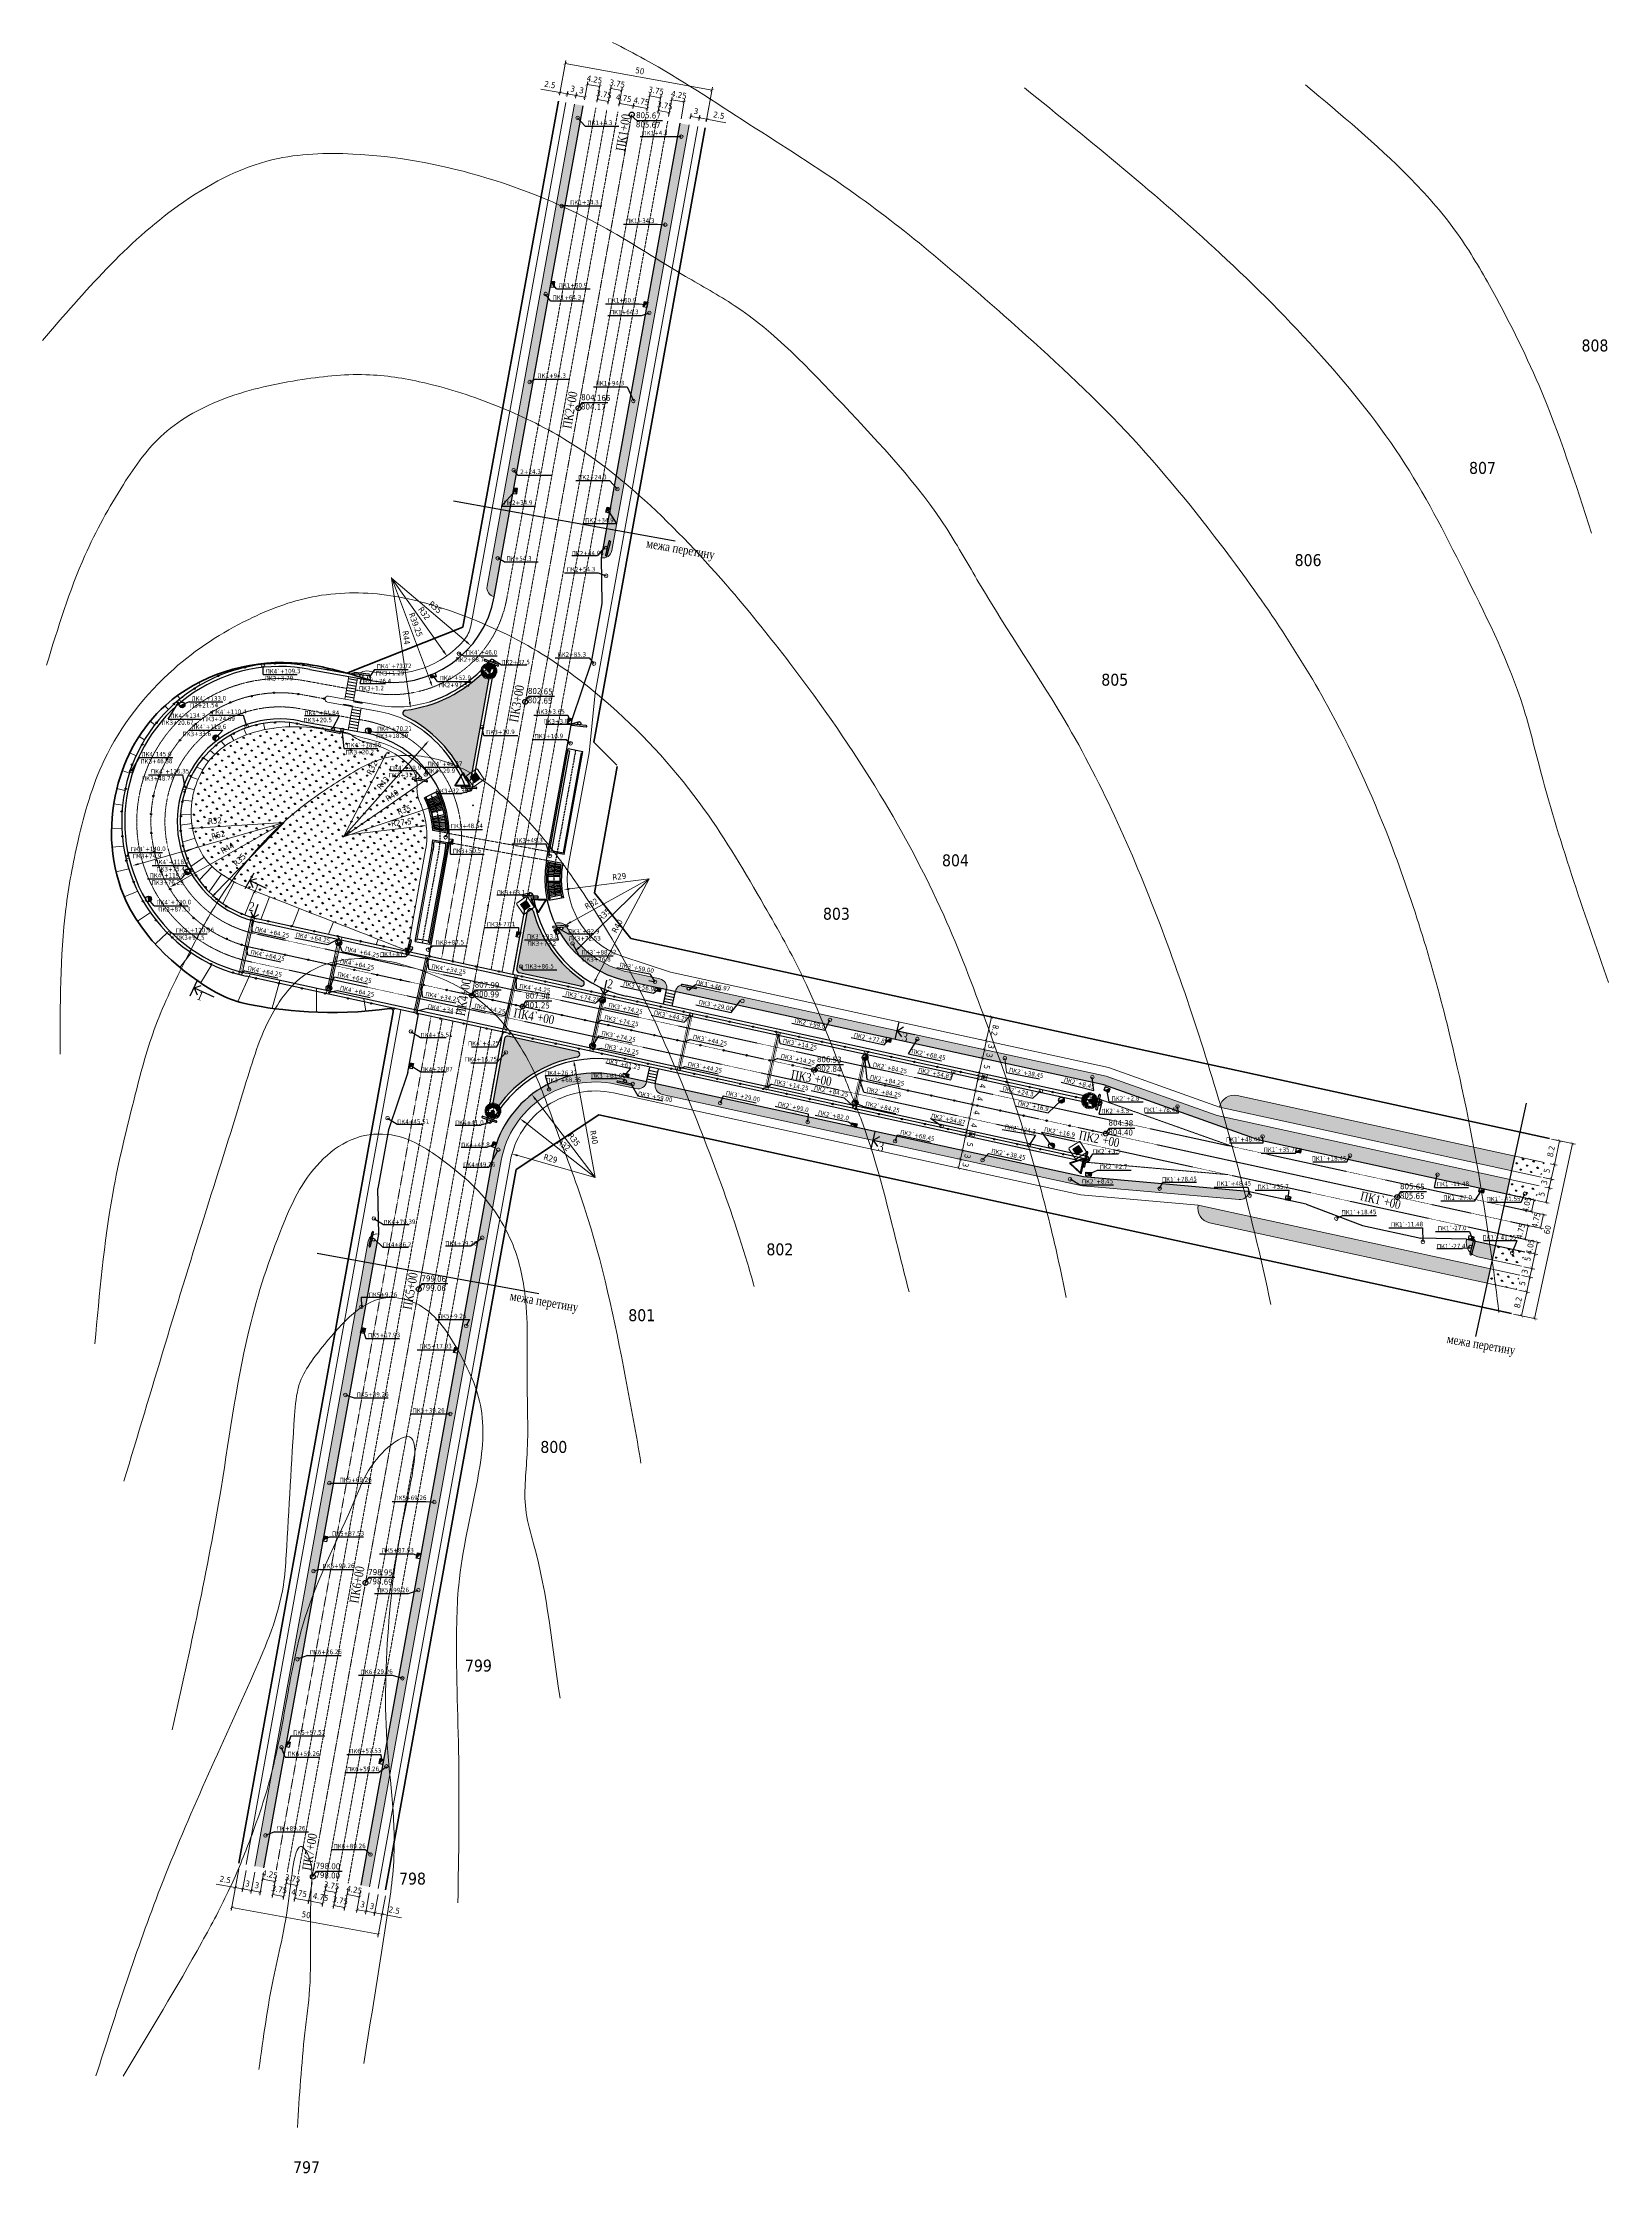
# Model space of a CAD drawing. Header units: millimetres. Extents: x -492806 to 8131902, y -181351 to 2373952.
# Drawn here: x 1377733 to 1902468, y 756297 to 1470213 of the extents above; entities that cross this region are included whole.
import ezdxf

# ---------------------------------------------------------------- set-up
doc = ezdxf.new("R2010")
doc.units = ezdxf.units.MM
doc.header["$LTSCALE"] = 50
for name, pattern in [('ACAD_ISO10W100', [18, 12, -3, 0, -3]), ('CENTER2', [28.575, 19.05, -3.175, 3.175, -3.175]), ('DASHED', [19.05, 12.7, -6.35])]:
    doc.linetypes.add(name, pattern=pattern)
for name, color, linetype in [('1-3 2-х уровн развязка-C-ROAD-TEXT', 1, 'Continuous'), ('rozmiry', 182, 'Continuous'), ('Абсолютные высоты', 50, 'Continuous'), ('перехід', 206, 'Continuous')]:
    doc.layers.add(name, color=color, linetype=linetype)
for name, color, linetype, lineweight in [('cherwona', 7, 'Continuous', 50), ('dorogi', 7, 'Continuous', 30), ('osi', 13, 'Continuous', 15), ('smuga', 142, 'Continuous', 15), ('text', 5, 'Continuous', 15), ('trotuar', 212, 'Continuous', 15), ('вертикалка', 200, 'Continuous', 9), ('дорога', 126, 'Continuous', 25), ('поздовжній профіль', 250, 'Continuous', 15), ('проектні', 82, 'Continuous', 50), ('товста', 7, 'Continuous', 70), ('існуючі', 170, 'Continuous', 15)]:
    doc.layers.add(name, color=color, linetype=linetype, lineweight=lineweight)
doc.styles.get("Standard").update_dxf_attribs({"font": 'tahoma.ttf'})
doc.styles.add('СПДС_BOLD', font='times.ttf', dxfattribs={"width": 0.8})
doc.dimstyles.new('S-25$0', dxfattribs={"dimscale": 0, "dimtxt": 2, "dimasz": 1, "dimexe": 1, "dimexo": 2, "dimgap": 1, "dimtad": 3, "dimlfac": 0.001, "dimzin": 9, "dimdsep": 46, "dimtxsty": 'Standard', "dimblk": 'ARCHTICK', "dimcen": 2, "dimclrd": 256, "dimclre": 256, "dimclrt": 256, "dimadec": 0, "dimazin": 2, "dimtfac": 1, "dimtmove": 0, "dimatfit": 3, "dimldrblk": 'DOTSMALL', "dimfxl": 1, "dimlwd": -1, "dimlwe": -1, "dimarcsym": 0})
doc.dimstyles.new('S-25$4', dxfattribs={"dimscale": 0, "dimtxt": 2, "dimasz": 2, "dimexe": 1, "dimexo": 2, "dimgap": 1, "dimtad": 3, "dimlfac": 0.001, "dimzin": 9, "dimdsep": 46, "dimtxsty": 'Standard', "dimcen": 2, "dimclrd": 256, "dimclre": 256, "dimclrt": 256, "dimadec": 0, "dimazin": 2, "dimtfac": 1, "dimtmove": 0, "dimatfit": 0, "dimldrblk": 'DOTSMALL', "dimfxl": 1, "dimlwd": -1, "dimlwe": -1, "dimarcsym": 0})
pattern_1 = [(257.7135, (1876324.5, 1073701.8), (1372.714, -2137.114), [476.25, -3115.852]), (212.7135, (1876324.5, 1073701.8), (1372.714, -2137.114), [476.25, -2063.75]), (302.7135, (1876324.5, 1073701.8), (2137.114, 1372.714), [476.25, -2063.75])]

# ---------------------------------------------------------------- blocks, each defined once
blk = doc.blocks.new('_ArchTick')
at = {"color": 0, "linetype": 'ByBlock', "const_width": 0.15}
blk.add_lwpolyline([(-0.5, -0.5), (0.5, 0.5)], dxfattribs=at)
blk = doc.blocks.new('*D421')
at = {"layer": 'Defpoints', "color": 0, "transparency": 16777216}
for p in [(1468395, 855765), (1473068, 854917), (1471584, 846734)]:
    blk.add_point(p, dxfattribs=at)
at = {"layer": 'text', "transparency": 16777216}
for p, q in [((1468037, 853795), (1466732, 846597)), ((1472711, 852947), (1471405, 845749)), ((1466910, 847582), (1471584, 846734))]:
    blk.add_line(p, q, dxfattribs=at)
at = {"layer": 'text', "transparency": 16777216, "xscale": 1001.001001001001, "yscale": 1001.001001001001, "zscale": 1001.001001001001}
for p, rotation in [((1466910, 847582), 169.7195321523429), ((1471584, 846734), 349.7195321523429)]:
    blk.add_blockref('_ArchTick', p, dxfattribs=dict(at, rotation=rotation))
at = {"layer": 'text', "transparency": 16777216, "insert": (1470926, 848909), "char_height": 2002, "attachment_point": 5, "rotation": 349.719532}
blk.add_mtext('4.75', dxfattribs=at)
blk = doc.blocks.new('_DotSmall')
at = {"color": 0, "linetype": 'ByBlock', "const_width": 0.5}
blk.add_lwpolyline([(-0.0625, 0, 1), (0.0625, 0, 1)], format="xyb", close=True, dxfattribs=at)
blk = doc.blocks.new('*D422')
at = {"layer": 'Defpoints', "color": 0, "transparency": 16777216}
for p in [(1473068, 854917), (1476057, 850381), (1476758, 854248)]:
    blk.add_point(p, dxfattribs=at)
at = {"layer": 'text', "transparency": 16777216}
for p, q in [((1472711, 852947), (1472188, 850066)), ((1472367, 851051), (1476057, 850381)), ((1476401, 852278), (1475878, 849396))]:
    blk.add_line(p, q, dxfattribs=at)
at = {"layer": 'text', "transparency": 16777216, "xscale": 1001.001001001001, "yscale": 1001.001001001001, "zscale": 1001.001001001001}
for p, rotation in [((1472367, 851051), 169.7195321523429), ((1476057, 850381), 349.7195321523429)]:
    blk.add_blockref('_ArchTick', p, dxfattribs=dict(at, rotation=rotation))
at = {"layer": 'text', "transparency": 16777216, "insert": (1474577, 852727), "char_height": 2002, "attachment_point": 5, "rotation": 349.719532}
blk.add_mtext('3.75', dxfattribs=at)
blk = doc.blocks.new('*D423')
at = {"layer": 'Defpoints', "color": 0, "transparency": 16777216}
for p in [(1476758, 854248), (1480448, 853579), (1478964, 845395)]:
    blk.add_point(p, dxfattribs=at)
at = {"layer": 'text', "transparency": 16777216}
for p, q in [((1476401, 852278), (1475095, 845080)), ((1480091, 851609), (1478785, 844410)), ((1475274, 846065), (1478964, 845395))]:
    blk.add_line(p, q, dxfattribs=at)
at = {"layer": 'text', "transparency": 16777216, "xscale": 1001.001001001001, "yscale": 1001.001001001001, "zscale": 1001.001001001001}
for p, rotation in [((1475274, 846065), 169.7195321523429), ((1478964, 845395), 349.7195321523429)]:
    blk.add_blockref('_ArchTick', p, dxfattribs=dict(at, rotation=rotation))
at = {"layer": 'text', "transparency": 16777216, "insert": (1477483, 847741), "char_height": 2002, "attachment_point": 5, "rotation": 349.719532}
blk.add_mtext('3.75', dxfattribs=at)
blk = doc.blocks.new('*D424')
at = {"layer": 'Defpoints', "color": 0, "transparency": 16777216}
for p in [(1480448, 853579), (1484630, 852820), (1483928, 848954)]:
    blk.add_point(p, dxfattribs=at)
at = {"layer": 'text', "transparency": 16777216}
for p, q in [((1480091, 851609), (1479568, 848727)), ((1479747, 849712), (1483928, 848954)), ((1484272, 850850), (1483750, 847969))]:
    blk.add_line(p, q, dxfattribs=at)
at = {"layer": 'text', "transparency": 16777216, "xscale": 1001.001001001001, "yscale": 1001.001001001001, "zscale": 1001.001001001001}
for p, rotation in [((1479747, 849712), 169.7195321523429), ((1483928, 848954), 349.7195321523429)]:
    blk.add_blockref('_ArchTick', p, dxfattribs=dict(at, rotation=rotation))
at = {"layer": 'text', "transparency": 16777216, "insert": (1482202, 851344), "char_height": 2002, "attachment_point": 5, "rotation": 349.719532}
blk.add_mtext('4.25', dxfattribs=at)
blk = doc.blocks.new('*D425')
at = {"layer": 'Defpoints', "color": 0, "transparency": 16777216}
for p in [(1484630, 852820), (1487582, 852285), (1486097, 844102)]:
    blk.add_point(p, dxfattribs=at)
at = {"layer": 'text', "transparency": 16777216}
for p, q in [((1484272, 850850), (1482967, 843652)), ((1487224, 850315), (1485919, 843117)), ((1483145, 844637), (1486097, 844102))]:
    blk.add_line(p, q, dxfattribs=at)
at = {"layer": 'text', "transparency": 16777216, "xscale": 1001.001001001001, "yscale": 1001.001001001001, "zscale": 1001.001001001001}
for p, rotation in [((1483145, 844637), 169.7195321523429), ((1486097, 844102), 349.7195321523429)]:
    blk.add_blockref('_ArchTick', p, dxfattribs=dict(at, rotation=rotation))
at = {"layer": 'text', "transparency": 16777216, "insert": (1484986, 846380), "char_height": 2002, "attachment_point": 5, "rotation": 349.719532}
blk.add_mtext('3', dxfattribs=at)
blk = doc.blocks.new('*D426')
at = {"layer": 'Defpoints', "color": 0, "transparency": 16777216}
for p in [(1487582, 852285), (1490533, 851749), (1489049, 843566)]:
    blk.add_point(p, dxfattribs=at)
at = {"layer": 'text', "transparency": 16777216}
for p, q in [((1487224, 850315), (1485919, 843117)), ((1490176, 849780), (1488870, 842581)), ((1486097, 844102), (1489049, 843566))]:
    blk.add_line(p, q, dxfattribs=at)
at = {"layer": 'text', "transparency": 16777216, "xscale": 1001.001001001001, "yscale": 1001.001001001001, "zscale": 1001.001001001001}
for p, rotation in [((1486097, 844102), 169.7195321523429), ((1489049, 843566), 349.7195321523429)]:
    blk.add_blockref('_ArchTick', p, dxfattribs=dict(at, rotation=rotation))
at = {"layer": 'text', "transparency": 16777216, "insert": (1488122, 845811), "char_height": 2002, "attachment_point": 5, "rotation": 349.719532}
blk.add_mtext('3', dxfattribs=at)
blk = doc.blocks.new('*D427')
at = {"layer": 'Defpoints', "color": 0, "transparency": 16777216}
for p in [(1490533, 851749), (1492993, 851303), (1491509, 843120)]:
    blk.add_point(p, dxfattribs=at)
at = {"layer": 'text', "transparency": 16777216}
for p, q in [((1490176, 849780), (1488870, 842581)), ((1489049, 843566), (1491509, 843120)), ((1492636, 849333), (1491330, 842135)), ((1491509, 843120), (1497956, 841951))]:
    blk.add_line(p, q, dxfattribs=at)
at = {"layer": 'text', "transparency": 16777216, "xscale": 1001.001001001001, "yscale": 1001.001001001001, "zscale": 1001.001001001001}
for p, rotation in [((1489049, 843566), 169.7195321523429), ((1491509, 843120), 349.7195321523429)]:
    blk.add_blockref('_ArchTick', p, dxfattribs=dict(at, rotation=rotation))
at = {"layer": 'text', "transparency": 16777216, "insert": (1495590, 844457), "char_height": 2002, "attachment_point": 5, "rotation": 349.719532}
blk.add_mtext('2.5', dxfattribs=at)
blk = doc.blocks.new('*D428')
at = {"layer": 'Defpoints', "color": 0, "transparency": 16777216}
for p in [(1463721, 856613), (1468395, 855765), (1462237, 848429)]:
    blk.add_point(p, dxfattribs=at)
at = {"layer": 'text', "transparency": 16777216}
for p, q in [((1463364, 854643), (1462058, 847444)), ((1468037, 853795), (1466732, 846597)), ((1466910, 847582), (1462237, 848429))]:
    blk.add_line(p, q, dxfattribs=at)
at = {"layer": 'text', "transparency": 16777216, "xscale": 1001.001001001001, "yscale": 1001.001001001001, "zscale": 1001.001001001001}
for p, rotation in [((1462237, 848429), 169.7195321523429), ((1466910, 847582), 349.7195321523429)]:
    blk.add_blockref('_ArchTick', p, dxfattribs=dict(at, rotation=rotation))
at = {"layer": 'text', "transparency": 16777216, "insert": (1463733, 850214), "char_height": 2002, "attachment_point": 5, "rotation": 349.719532}
blk.add_mtext('4.75', dxfattribs=at)
blk = doc.blocks.new('*D429')
at = {"layer": 'Defpoints', "color": 0, "transparency": 16777216}
for p in [(1460031, 857282), (1459330, 853415), (1463721, 856613)]:
    blk.add_point(p, dxfattribs=at)
at = {"layer": 'text', "transparency": 16777216}
for p, q in [((1459674, 855312), (1459151, 852430)), ((1463020, 852746), (1459330, 853415)), ((1463364, 854643), (1462841, 851761))]:
    blk.add_line(p, q, dxfattribs=at)
at = {"layer": 'text', "transparency": 16777216, "xscale": 1001.001001001001, "yscale": 1001.001001001001, "zscale": 1001.001001001001}
for p, rotation in [((1459330, 853415), 169.7195321523429), ((1463020, 852746), 349.7195321523429)]:
    blk.add_blockref('_ArchTick', p, dxfattribs=dict(at, rotation=rotation))
at = {"layer": 'text', "transparency": 16777216, "insert": (1461539, 855092), "char_height": 2002, "attachment_point": 5, "rotation": 349.719532}
blk.add_mtext('3.75', dxfattribs=at)
blk = doc.blocks.new('*D430')
at = {"layer": 'Defpoints', "color": 0, "transparency": 16777216}
for p in [(1456341, 857951), (1460031, 857282), (1454857, 849768)]:
    blk.add_point(p, dxfattribs=at)
at = {"layer": 'text', "transparency": 16777216}
for p, q in [((1455984, 855981), (1454678, 848783)), ((1458547, 849099), (1454857, 849768)), ((1459674, 855312), (1458368, 848114))]:
    blk.add_line(p, q, dxfattribs=at)
at = {"layer": 'text', "transparency": 16777216, "xscale": 1001.001001001001, "yscale": 1001.001001001001, "zscale": 1001.001001001001}
for p, rotation in [((1454857, 849768), 169.7195321523429), ((1458547, 849099), 349.7195321523429)]:
    blk.add_blockref('_ArchTick', p, dxfattribs=dict(at, rotation=rotation))
at = {"layer": 'text', "transparency": 16777216, "insert": (1457067, 851444), "char_height": 2002, "attachment_point": 5, "rotation": 349.719532}
blk.add_mtext('3.75', dxfattribs=at)
blk = doc.blocks.new('*D431')
at = {"layer": 'Defpoints', "color": 0, "transparency": 16777216}
for p in [(1452159, 858710), (1456341, 857951), (1451458, 854843)]:
    blk.add_point(p, dxfattribs=at)
at = {"layer": 'text', "transparency": 16777216}
for p, q in [((1451802, 856740), (1451279, 853858)), ((1455640, 854085), (1451458, 854843)), ((1455984, 855981), (1455461, 853100))]:
    blk.add_line(p, q, dxfattribs=at)
at = {"layer": 'text', "transparency": 16777216, "xscale": 1001.001001001001, "yscale": 1001.001001001001, "zscale": 1001.001001001001}
for p, rotation in [((1451458, 854843), 169.7195321523429), ((1455640, 854085), 349.7195321523429)]:
    blk.add_blockref('_ArchTick', p, dxfattribs=dict(at, rotation=rotation))
at = {"layer": 'text', "transparency": 16777216, "insert": (1453914, 856475), "char_height": 2002, "attachment_point": 5, "rotation": 349.719532}
blk.add_mtext('4.25', dxfattribs=at)
blk = doc.blocks.new('*D432')
at = {"layer": 'Defpoints', "color": 0, "transparency": 16777216}
for p in [(1449208, 859245), (1452159, 858710), (1447723, 851062)]:
    blk.add_point(p, dxfattribs=at)
at = {"layer": 'text', "transparency": 16777216}
for p, q in [((1448850, 857275), (1447545, 850077)), ((1451802, 856740), (1450497, 849541)), ((1450675, 850526), (1447723, 851062))]:
    blk.add_line(p, q, dxfattribs=at)
at = {"layer": 'text', "transparency": 16777216, "xscale": 1001.001001001001, "yscale": 1001.001001001001, "zscale": 1001.001001001001}
for p, rotation in [((1447723, 851062), 169.7195321523429), ((1450675, 850526), 349.7195321523429)]:
    blk.add_blockref('_ArchTick', p, dxfattribs=dict(at, rotation=rotation))
at = {"layer": 'text', "transparency": 16777216, "insert": (1449564, 852805), "char_height": 2002, "attachment_point": 5, "rotation": 349.719532}
blk.add_mtext('3', dxfattribs=at)
blk = doc.blocks.new('*D433')
at = {"layer": 'Defpoints', "color": 0, "transparency": 16777216}
for p in [(1446256, 859780), (1449208, 859245), (1444772, 851597)]:
    blk.add_point(p, dxfattribs=at)
at = {"layer": 'text', "transparency": 16777216}
for p, q in [((1445899, 857811), (1444593, 850612)), ((1448850, 857275), (1447545, 850077)), ((1447723, 851062), (1444772, 851597))]:
    blk.add_line(p, q, dxfattribs=at)
at = {"layer": 'text', "transparency": 16777216, "xscale": 1001.001001001001, "yscale": 1001.001001001001, "zscale": 1001.001001001001}
for p, rotation in [((1444772, 851597), 169.7195321523429), ((1447723, 851062), 349.7195321523429)]:
    blk.add_blockref('_ArchTick', p, dxfattribs=dict(at, rotation=rotation))
at = {"layer": 'text', "transparency": 16777216, "insert": (1446428, 853374), "char_height": 2002, "attachment_point": 5, "rotation": 349.719532}
blk.add_mtext('3', dxfattribs=at)
blk = doc.blocks.new('*D434')
at = {"layer": 'Defpoints', "color": 0, "transparency": 16777216}
for p in [(1443796, 860227), (1446256, 859780), (1442312, 852043)]:
    blk.add_point(p, dxfattribs=at)
at = {"layer": 'text', "transparency": 16777216}
for p, q in [((1443439, 858257), (1442133, 851058)), ((1445899, 857811), (1444593, 850612)), ((1442312, 852043), (1435864, 853213)), ((1444772, 851597), (1442312, 852043))]:
    blk.add_line(p, q, dxfattribs=at)
at = {"layer": 'text', "transparency": 16777216, "xscale": 1001.001001001001, "yscale": 1001.001001001001, "zscale": 1001.001001001001}
for p, rotation in [((1442312, 852043), 169.7195321523429), ((1444772, 851597), 349.7195321523429)]:
    blk.add_blockref('_ArchTick', p, dxfattribs=dict(at, rotation=rotation))
at = {"layer": 'text', "transparency": 16777216, "insert": (1438960, 854728), "char_height": 2002, "attachment_point": 5, "rotation": 349.719532}
blk.add_mtext('2.5', dxfattribs=at)
blk = doc.blocks.new('*D435')
at = {"layer": 'Defpoints', "color": 0, "transparency": 16777216}
for p in [(1443796, 860227), (1492993, 851303), (1490300, 836454)]:
    blk.add_point(p, dxfattribs=at)
at = {"layer": 'text', "transparency": 16777216}
for p, q in [((1443439, 858257), (1440924, 844393)), ((1441103, 845378), (1490300, 836454)), ((1492636, 849333), (1490121, 835469))]:
    blk.add_line(p, q, dxfattribs=at)
at = {"layer": 'text', "transparency": 16777216, "xscale": 1001.001001001001, "yscale": 1001.001001001001, "zscale": 1001.001001001001}
for p, rotation in [((1441103, 845378), 169.7195321523429), ((1490300, 836454), 349.7195321523429)]:
    blk.add_blockref('_ArchTick', p, dxfattribs=dict(at, rotation=rotation))
at = {"layer": 'text', "transparency": 16777216, "insert": (1466066, 842926), "char_height": 2002, "attachment_point": 5, "rotation": 349.719532}
blk.add_mtext('50', dxfattribs=at)
blk = doc.blocks.new('*D453')
at = {"layer": 'Defpoints', "color": 0, "transparency": 16777216}
for p in [(1575178, 1446132), (1579852, 1445285), (1580368, 1448130)]:
    blk.add_point(p, dxfattribs=at)
at = {"layer": 'text', "transparency": 16777216}
for p, q in [((1575535, 1448102), (1575873, 1449962)), ((1575694, 1448978), (1580368, 1448130)), ((1580209, 1447254), (1580546, 1449115))]:
    blk.add_line(p, q, dxfattribs=at)
at = {"layer": 'text', "transparency": 16777216, "xscale": 1001.001001001001, "yscale": 1001.001001001001, "zscale": 1001.001001001001}
for p, rotation in [((1575694, 1448978), 169.7195321523665), ((1580368, 1448130), 349.7195321523665)]:
    blk.add_blockref('_ArchTick', p, dxfattribs=dict(at, rotation=rotation))
at = {"layer": 'text', "transparency": 16777216, "insert": (1578392, 1450544), "char_height": 2002, "attachment_point": 5, "rotation": 349.719532}
blk.add_mtext('4.75', dxfattribs=at)
blk = doc.blocks.new('*D436')
at = {"layer": 'Defpoints', "color": 0, "transparency": 16777216}
for p in [(1570504, 1446980), (1575178, 1446132), (1575694, 1448978)]:
    blk.add_point(p, dxfattribs=at)
at = {"layer": 'text', "transparency": 16777216}
for p, q in [((1570861, 1448950), (1571199, 1450810)), ((1571020, 1449825), (1575694, 1448978)), ((1575535, 1448102), (1575873, 1449962))]:
    blk.add_line(p, q, dxfattribs=at)
at = {"layer": 'text', "transparency": 16777216, "xscale": 1001.001001001001, "yscale": 1001.001001001001, "zscale": 1001.001001001001}
for p, rotation in [((1571020, 1449825), 169.7195321523665), ((1575694, 1448978), 349.7195321523665)]:
    blk.add_blockref('_ArchTick', p, dxfattribs=dict(at, rotation=rotation))
at = {"layer": 'text', "transparency": 16777216, "insert": (1572502, 1451612), "char_height": 2002, "attachment_point": 5, "rotation": 349.719532}
blk.add_mtext('4.75', dxfattribs=at)
blk = doc.blocks.new('*D454')
at = {"layer": 'Defpoints', "color": 0, "transparency": 16777216}
for p in [(1584837, 1451758), (1579852, 1445285), (1583541, 1444615)]:
    blk.add_point(p, dxfattribs=at)
at = {"layer": 'text', "transparency": 16777216}
for p, q in [((1580209, 1447254), (1581326, 1453412)), ((1581147, 1452427), (1584837, 1451758)), ((1583899, 1446585), (1585016, 1452742))]:
    blk.add_line(p, q, dxfattribs=at)
at = {"layer": 'text', "transparency": 16777216, "xscale": 1001.001001001001, "yscale": 1001.001001001001, "zscale": 1001.001001001001}
for p, rotation in [((1581147, 1452427), 169.7195321523665), ((1584837, 1451758), 349.7195321523665)]:
    blk.add_blockref('_ArchTick', p, dxfattribs=dict(at, rotation=rotation))
at = {"layer": 'text', "transparency": 16777216, "insert": (1583357, 1454103), "char_height": 2002, "attachment_point": 5, "rotation": 349.719532}
blk.add_mtext('3.75', dxfattribs=at)
blk = doc.blocks.new('*D455')
at = {"layer": 'Defpoints', "color": 0, "transparency": 16777216}
for p in [(1583541, 1444615), (1587231, 1443946), (1587747, 1446791)]:
    blk.add_point(p, dxfattribs=at)
at = {"layer": 'text', "transparency": 16777216}
for p, q in [((1583899, 1446585), (1584236, 1448446)), ((1584058, 1447461), (1587747, 1446791)), ((1587589, 1445916), (1587926, 1447776))]:
    blk.add_line(p, q, dxfattribs=at)
at = {"layer": 'text', "transparency": 16777216, "xscale": 1001.001001001001, "yscale": 1001.001001001001, "zscale": 1001.001001001001}
for p, rotation in [((1584058, 1447461), 169.7195321523665), ((1587747, 1446791), 349.7195321523665)]:
    blk.add_blockref('_ArchTick', p, dxfattribs=dict(at, rotation=rotation))
at = {"layer": 'text', "transparency": 16777216, "insert": (1586267, 1449137), "char_height": 2002, "attachment_point": 5, "rotation": 349.719532}
blk.add_mtext('3.75', dxfattribs=at)
blk = doc.blocks.new('*D437')
at = {"layer": 'Defpoints', "color": 0, "transparency": 16777216}
for p in [(1594365, 1442652), (1597317, 1442117), (1597833, 1444962)]:
    blk.add_point(p, dxfattribs=at)
at = {"layer": 'text', "transparency": 16777216}
for p, q in [((1594722, 1444622), (1595060, 1446482)), ((1594881, 1445497), (1597833, 1444962)), ((1597674, 1444087), (1598011, 1445947))]:
    blk.add_line(p, q, dxfattribs=at)
at = {"layer": 'text', "transparency": 16777216, "xscale": 1001.001001001001, "yscale": 1001.001001001001, "zscale": 1001.001001001001}
for p, rotation in [((1594881, 1445497), 169.7195321523665), ((1597833, 1444962), 349.7195321523665)]:
    blk.add_blockref('_ArchTick', p, dxfattribs=dict(at, rotation=rotation))
at = {"layer": 'text', "transparency": 16777216, "insert": (1596722, 1447241), "char_height": 2002, "attachment_point": 5, "rotation": 349.719532}
blk.add_mtext('3', dxfattribs=at)
blk = doc.blocks.new('*D456')
at = {"layer": 'Defpoints', "color": 0, "transparency": 16777216}
for p in [(1597317, 1442117), (1600293, 1444516), (1599777, 1441671)]:
    blk.add_point(p, dxfattribs=at)
at = {"layer": 'text', "transparency": 16777216}
for p, q in [((1597674, 1444087), (1598011, 1445947)), ((1597833, 1444962), (1600293, 1444516)), ((1600134, 1443641), (1600471, 1445501)), ((1600293, 1444516), (1606740, 1443346))]:
    blk.add_line(p, q, dxfattribs=at)
at = {"layer": 'text', "transparency": 16777216, "xscale": 1001.001001001001, "yscale": 1001.001001001001, "zscale": 1001.001001001001}
for p, rotation in [((1597833, 1444962), 169.7195321523665), ((1600293, 1444516), 349.7195321523665)]:
    blk.add_blockref('_ArchTick', p, dxfattribs=dict(at, rotation=rotation))
at = {"layer": 'text', "transparency": 16777216, "insert": (1604374, 1445853), "char_height": 2002, "attachment_point": 5, "rotation": 349.719532}
blk.add_mtext('2.5', dxfattribs=at)
blk = doc.blocks.new('*D438')
at = {"layer": 'Defpoints', "color": 0, "transparency": 16777216}
for p in [(1568110, 1454791), (1566814, 1447649), (1570504, 1446980)]:
    blk.add_point(p, dxfattribs=at)
at = {"layer": 'text', "transparency": 16777216}
for p, q in [((1567172, 1449619), (1568288, 1455776)), ((1571800, 1454122), (1568110, 1454791)), ((1570861, 1448950), (1571978, 1455107))]:
    blk.add_line(p, q, dxfattribs=at)
at = {"layer": 'text', "transparency": 16777216, "xscale": 1001.001001001001, "yscale": 1001.001001001001, "zscale": 1001.001001001001}
for p, rotation in [((1568110, 1454791), 169.7195321523665), ((1571800, 1454122), 349.7195321523665)]:
    blk.add_blockref('_ArchTick', p, dxfattribs=dict(at, rotation=rotation))
at = {"layer": 'text', "transparency": 16777216, "insert": (1570319, 1456468), "char_height": 2002, "attachment_point": 5, "rotation": 349.719532}
blk.add_mtext('3.75', dxfattribs=at)
blk = doc.blocks.new('*D439')
at = {"layer": 'Defpoints', "color": 0, "transparency": 16777216}
for p in [(1563640, 1451169), (1563124, 1448324), (1566814, 1447655)]:
    blk.add_point(p, dxfattribs=at)
at = {"layer": 'text', "transparency": 16777216}
for p, q in [((1563482, 1450294), (1563819, 1452154)), ((1567330, 1450500), (1563640, 1451169)), ((1567171, 1449625), (1567509, 1451485))]:
    blk.add_line(p, q, dxfattribs=at)
at = {"layer": 'text', "transparency": 16777216, "xscale": 1001.001001001001, "yscale": 1001.001001001001, "zscale": 1001.001001001001}
for p, rotation in [((1563640, 1451169), 169.7195321523665), ((1567330, 1450500), 349.7195321523665)]:
    blk.add_blockref('_ArchTick', p, dxfattribs=dict(at, rotation=rotation))
at = {"layer": 'text', "transparency": 16777216, "insert": (1565850, 1452845), "char_height": 2002, "attachment_point": 5, "rotation": 349.719532}
blk.add_mtext('3.75', dxfattribs=at)
blk = doc.blocks.new('*D440')
at = {"layer": 'Defpoints', "color": 0, "transparency": 16777216}
for p in [(1560238, 1456225), (1558943, 1449082), (1563124, 1448324)]:
    blk.add_point(p, dxfattribs=at)
at = {"layer": 'text', "transparency": 16777216}
for p, q in [((1559300, 1451052), (1560417, 1457210)), ((1563482, 1450294), (1564598, 1456451)), ((1564420, 1455466), (1560238, 1456225))]:
    blk.add_line(p, q, dxfattribs=at)
at = {"layer": 'text', "transparency": 16777216, "xscale": 1001.001001001001, "yscale": 1001.001001001001, "zscale": 1001.001001001001}
for p, rotation in [((1560238, 1456225), 169.7195321523665), ((1564420, 1455466), 349.7195321523665)]:
    blk.add_blockref('_ArchTick', p, dxfattribs=dict(at, rotation=rotation))
at = {"layer": 'text', "transparency": 16777216, "insert": (1562694, 1457856), "char_height": 2002, "attachment_point": 5, "rotation": 349.719532}
blk.add_mtext('4.25', dxfattribs=at)
blk = doc.blocks.new('*D441')
at = {"layer": 'Defpoints', "color": 0, "transparency": 16777216}
for p in [(1555991, 1449618), (1556507, 1452463), (1558943, 1449082)]:
    blk.add_point(p, dxfattribs=at)
at = {"layer": 'text', "transparency": 16777216}
for p, q in [((1556348, 1451588), (1556685, 1453448)), ((1559459, 1451928), (1556507, 1452463)), ((1559300, 1451052), (1559637, 1452913))]:
    blk.add_line(p, q, dxfattribs=at)
at = {"layer": 'text', "transparency": 16777216, "xscale": 1001.001001001001, "yscale": 1001.001001001001, "zscale": 1001.001001001001}
for p, rotation in [((1556507, 1452463), 169.7195321523665), ((1559459, 1451928), 349.7195321523665)]:
    blk.add_blockref('_ArchTick', p, dxfattribs=dict(at, rotation=rotation))
at = {"layer": 'text', "transparency": 16777216, "insert": (1558347, 1454206), "char_height": 2002, "attachment_point": 5, "rotation": 349.719532}
blk.add_mtext('3', dxfattribs=at)
blk = doc.blocks.new('*D442')
at = {"layer": 'Defpoints', "color": 0, "transparency": 16777216}
for p in [(1553039, 1450153), (1553555, 1452999), (1555991, 1449618)]:
    blk.add_point(p, dxfattribs=at)
at = {"layer": 'text', "transparency": 16777216}
for p, q in [((1553396, 1452123), (1553734, 1453983)), ((1556507, 1452463), (1553555, 1452999)), ((1556348, 1451588), (1556685, 1453448))]:
    blk.add_line(p, q, dxfattribs=at)
at = {"layer": 'text', "transparency": 16777216, "xscale": 1001.001001001001, "yscale": 1001.001001001001, "zscale": 1001.001001001001}
for p, rotation in [((1553555, 1452999), 169.7195321523665), ((1556507, 1452463), 349.7195321523665)]:
    blk.add_blockref('_ArchTick', p, dxfattribs=dict(at, rotation=rotation))
at = {"layer": 'text', "transparency": 16777216, "insert": (1555396, 1454742), "char_height": 2002, "attachment_point": 5, "rotation": 349.719532}
blk.add_mtext('3', dxfattribs=at)
blk = doc.blocks.new('*D443')
at = {"layer": 'Defpoints', "color": 0, "transparency": 16777216}
for p in [(1550579, 1450599), (1551095, 1453445), (1553039, 1450153)]:
    blk.add_point(p, dxfattribs=at)
at = {"layer": 'text', "transparency": 16777216}
for p, q in [((1551095, 1453445), (1544648, 1454614)), ((1550936, 1452569), (1551274, 1454430)), ((1553555, 1452999), (1551095, 1453445)), ((1553396, 1452123), (1553734, 1453983))]:
    blk.add_line(p, q, dxfattribs=at)
at = {"layer": 'text', "transparency": 16777216, "xscale": 1001.001001001001, "yscale": 1001.001001001001, "zscale": 1001.001001001001}
for p, rotation in [((1551095, 1453445), 169.7195321523665), ((1553555, 1452999), 349.7195321523665)]:
    blk.add_blockref('_ArchTick', p, dxfattribs=dict(at, rotation=rotation))
at = {"layer": 'text', "transparency": 16777216, "insert": (1547744, 1456130), "char_height": 2002, "attachment_point": 5, "rotation": 349.719532}
blk.add_mtext('2.5', dxfattribs=at)
blk = doc.blocks.new('*D457')
at = {"layer": 'Defpoints', "color": 0, "transparency": 16777216}
for p in [(1550580, 1450599), (1602065, 1454292), (1599775, 1441671)]:
    blk.add_point(p, dxfattribs=at)
at = {"layer": 'text', "transparency": 16777216}
for p, q in [((1550938, 1452569), (1553047, 1464200)), ((1552869, 1463215), (1602065, 1454292)), ((1600133, 1443641), (1602243, 1455277))]:
    blk.add_line(p, q, dxfattribs=at)
at = {"layer": 'text', "transparency": 16777216, "xscale": 1001.001001001001, "yscale": 1001.001001001001, "zscale": 1001.001001001001}
for p, rotation in [((1552869, 1463215), 169.7195321523491), ((1602065, 1454292), 349.7195321523491)]:
    blk.add_blockref('_ArchTick', p, dxfattribs=dict(at, rotation=rotation))
at = {"layer": 'text', "transparency": 16777216, "insert": (1577891, 1460753), "char_height": 2002, "attachment_point": 5, "rotation": 349.719532}
blk.add_mtext('50', dxfattribs=at)
blk = doc.blocks.new('*D458')
at = {"layer": 'Defpoints', "color": 0, "transparency": 16777216}
for p in [(1876105, 1078611), (1875094, 1073970), (1880731, 1077604)]:
    blk.add_point(p, dxfattribs=at)
at = {"layer": 'text', "transparency": 16777216}
for p, q in [((1878061, 1078185), (1881709, 1077391)), ((1877051, 1073544), (1880698, 1072749)), ((1879720, 1072962), (1880731, 1077604))]:
    blk.add_line(p, q, dxfattribs=at)
at = {"layer": 'text', "transparency": 16777216, "xscale": 1001.001001001001, "yscale": 1001.001001001001, "zscale": 1001.001001001001}
for p, rotation in [((1880731, 1077604), 77.71349956706463), ((1879720, 1072962), 257.7134995670646)]:
    blk.add_blockref('_ArchTick', p, dxfattribs=dict(at, rotation=rotation))
at = {"layer": 'text', "transparency": 16777216, "insert": (1878249, 1075713), "char_height": 2002, "attachment_point": 5, "rotation": 77.7135}
blk.add_mtext('4.75', dxfattribs=at)
blk = doc.blocks.new('*D444')
at = {"layer": 'Defpoints', "color": 0, "transparency": 16777216}
for p in [(1875094, 1073970), (1875555, 1073869), (1874084, 1069329)]:
    blk.add_point(p, dxfattribs=at)
at = {"layer": 'text', "transparency": 16777216}
for p, q in [((1874545, 1069228), (1875555, 1073869)), ((1877051, 1073544), (1876533, 1073656)), ((1876040, 1068903), (1875523, 1069015))]:
    blk.add_line(p, q, dxfattribs=at)
at = {"layer": 'text', "transparency": 16777216, "xscale": 1001.001001001001, "yscale": 1001.001001001001, "zscale": 1001.001001001001}
for p, rotation in [((1875555, 1073869), 77.71349956706463), ((1874545, 1069228), 257.7134995670646)]:
    blk.add_blockref('_ArchTick', p, dxfattribs=dict(at, rotation=rotation))
at = {"layer": 'text', "transparency": 16777216, "insert": (1873073, 1071979), "char_height": 2002, "attachment_point": 5, "rotation": 77.7135}
blk.add_mtext('4.75', dxfattribs=at)
blk = doc.blocks.new('*D459')
at = {"layer": 'Defpoints', "color": 0, "transparency": 16777216}
for p in [(1873222, 1065371), (1874084, 1069329), (1878709, 1068321)]:
    blk.add_point(p, dxfattribs=at)
at = {"layer": 'text', "transparency": 16777216}
for p, q in [((1875178, 1064945), (1878825, 1064151)), ((1876040, 1068903), (1879687, 1068108)), ((1877847, 1064364), (1878709, 1068321))]:
    blk.add_line(p, q, dxfattribs=at)
at = {"layer": 'text', "transparency": 16777216, "xscale": 1001.001001001001, "yscale": 1001.001001001001, "zscale": 1001.001001001001}
for p, rotation in [((1877847, 1064364), 257.7134995670646), ((1878709, 1068321), 77.71349956706463)]:
    blk.add_blockref('_ArchTick', p, dxfattribs=dict(at, rotation=rotation))
at = {"layer": 'text', "transparency": 16777216, "insert": (1876282, 1066777), "char_height": 2002, "attachment_point": 5, "rotation": 77.7135}
blk.add_mtext('4.05', dxfattribs=at)
blk = doc.blocks.new('*D460')
at = {"layer": 'Defpoints', "color": 0, "transparency": 16777216}
for p in [(1873222, 1065371), (1877847, 1064364), (1872158, 1060486)]:
    blk.add_point(p, dxfattribs=at)
at = {"layer": 'text', "transparency": 16777216}
for p, q in [((1875178, 1064945), (1878825, 1064151)), ((1876783, 1059478), (1877847, 1064364)), ((1874114, 1060060), (1877761, 1059265))]:
    blk.add_line(p, q, dxfattribs=at)
at = {"layer": 'text', "transparency": 16777216, "xscale": 1001.001001001001, "yscale": 1001.001001001001, "zscale": 1001.001001001001}
for p, rotation in [((1877847, 1064364), 77.71349956706463), ((1876783, 1059478), 257.7134995670646)]:
    blk.add_blockref('_ArchTick', p, dxfattribs=dict(at, rotation=rotation))
at = {"layer": 'text', "transparency": 16777216, "insert": (1875411, 1062681), "char_height": 2002, "attachment_point": 5, "rotation": 77.7135}
blk.add_mtext('5', dxfattribs=at)
blk = doc.blocks.new('*D445')
at = {"layer": 'Defpoints', "color": 0, "transparency": 16777216}
for p in [(1871519, 1057555), (1872158, 1060486), (1876145, 1056547)]:
    blk.add_point(p, dxfattribs=at)
at = {"layer": 'text', "transparency": 16777216}
for p, q in [((1873476, 1057129), (1877123, 1056334)), ((1874114, 1060060), (1877761, 1059265)), ((1876783, 1059478), (1876145, 1056547))]:
    blk.add_line(p, q, dxfattribs=at)
at = {"layer": 'text', "transparency": 16777216, "xscale": 1001.001001001001, "yscale": 1001.001001001001, "zscale": 1001.001001001001}
for p, rotation in [((1876145, 1056547), 257.7134995670646), ((1876783, 1059478), 77.7134995670646)]:
    blk.add_blockref('_ArchTick', p, dxfattribs=dict(at, rotation=rotation))
at = {"layer": 'text', "transparency": 16777216, "insert": (1874467, 1058448), "char_height": 2002, "attachment_point": 5, "rotation": 77.7135}
blk.add_mtext('3', dxfattribs=at)
blk = doc.blocks.new('*D461')
at = {"layer": 'Defpoints', "color": 0, "transparency": 16777216}
for p in [(1870455, 1052669), (1868710, 1044657), (1873336, 1043649)]:
    blk.add_point(p, dxfattribs=at)
at = {"layer": 'text', "transparency": 16777216}
for p, q in [((1872412, 1052243), (1876059, 1051449)), ((1875081, 1051662), (1873336, 1043649)), ((1870667, 1044231), (1874314, 1043436))]:
    blk.add_line(p, q, dxfattribs=at)
at = {"layer": 'text', "transparency": 16777216, "xscale": 1001.001001001001, "yscale": 1001.001001001001, "zscale": 1001.001001001001}
for p, rotation in [((1875081, 1051662), 77.7134995670646), ((1873336, 1043649), 257.7134995670646)]:
    blk.add_blockref('_ArchTick', p, dxfattribs=dict(at, rotation=rotation))
at = {"layer": 'text', "transparency": 16777216, "insert": (1872208, 1048091), "char_height": 2002, "attachment_point": 5, "rotation": 77.7135}
blk.add_mtext('8.2', dxfattribs=at)
blk = doc.blocks.new('*D446')
at = {"layer": 'Defpoints', "color": 0, "transparency": 16777216}
for p in [(1876105, 1078611), (1876676, 1078487), (1876967, 1082568)]:
    blk.add_point(p, dxfattribs=at)
at = {"layer": 'text', "transparency": 16777216}
for p, q in [((1877538, 1082444), (1876676, 1078487)), ((1878061, 1078185), (1877654, 1078274)), ((1878923, 1082142), (1878516, 1082231))]:
    blk.add_line(p, q, dxfattribs=at)
at = {"layer": 'text', "transparency": 16777216, "xscale": 1001.001001001001, "yscale": 1001.001001001001, "zscale": 1001.001001001001}
for p, rotation in [((1876676, 1078487), 257.7134995670646), ((1877538, 1082444), 77.7134995670646)]:
    blk.add_blockref('_ArchTick', p, dxfattribs=dict(at, rotation=rotation))
at = {"layer": 'text', "transparency": 16777216, "insert": (1875111, 1080900), "char_height": 2002, "attachment_point": 5, "rotation": 77.7135}
blk.add_mtext('4.05', dxfattribs=at)
blk = doc.blocks.new('*D447')
at = {"layer": 'Defpoints', "color": 0, "transparency": 16777216}
for p in [(1879261, 1087186), (1876967, 1082568), (1881593, 1081561)]:
    blk.add_point(p, dxfattribs=at)
at = {"layer": 'text', "transparency": 16777216}
for p, q in [((1881217, 1086760), (1883635, 1086233)), ((1882657, 1086446), (1881593, 1081561)), ((1878923, 1082142), (1882571, 1081348))]:
    blk.add_line(p, q, dxfattribs=at)
at = {"layer": 'text', "transparency": 16777216, "xscale": 1001.001001001001, "yscale": 1001.001001001001, "zscale": 1001.001001001001}
for p, rotation in [((1882657, 1086446), 77.7134995670646), ((1881593, 1081561), 257.7134995670646)]:
    blk.add_blockref('_ArchTick', p, dxfattribs=dict(at, rotation=rotation))
at = {"layer": 'text', "transparency": 16777216, "insert": (1880148, 1084434), "char_height": 2002, "attachment_point": 5, "rotation": 77.7135}
blk.add_mtext('5', dxfattribs=at)
blk = doc.blocks.new('*D448')
at = {"layer": 'Defpoints', "color": 0, "transparency": 16777216}
for p in [(1879261, 1087186), (1879900, 1090117), (1882657, 1086446)]:
    blk.add_point(p, dxfattribs=at)
at = {"layer": 'text', "transparency": 16777216}
for p, q in [((1881217, 1086760), (1883635, 1086233)), ((1881856, 1089691), (1884273, 1089164)), ((1883295, 1089377), (1882657, 1086446))]:
    blk.add_line(p, q, dxfattribs=at)
at = {"layer": 'text', "transparency": 16777216, "xscale": 1001.001001001001, "yscale": 1001.001001001001, "zscale": 1001.001001001001}
for p, rotation in [((1882657, 1086446), 257.7134995670646), ((1883295, 1089377), 77.7134995670646)]:
    blk.add_blockref('_ArchTick', p, dxfattribs=dict(at, rotation=rotation))
at = {"layer": 'text', "transparency": 16777216, "insert": (1880979, 1088347), "char_height": 2002, "attachment_point": 5, "rotation": 77.7135}
blk.add_mtext('3', dxfattribs=at)
blk = doc.blocks.new('*D449')
at = {"layer": 'Defpoints', "color": 0, "transparency": 16777216}
for p in [(1881478, 1103283), (1886104, 1102275), (1880964, 1095002)]:
    blk.add_point(p, dxfattribs=at)
at = {"layer": 'text', "transparency": 16777216}
for p, q in [((1883435, 1102857), (1887082, 1102062)), ((1884359, 1094263), (1886104, 1102275)), ((1882920, 1094576), (1885337, 1094050))]:
    blk.add_line(p, q, dxfattribs=at)
at = {"layer": 'text', "transparency": 16777216, "xscale": 1001.001001001001, "yscale": 1001.001001001001, "zscale": 1001.001001001001}
for p, rotation in [((1886104, 1102275), 77.71349956706463), ((1884359, 1094263), 257.7134995670646)]:
    blk.add_blockref('_ArchTick', p, dxfattribs=dict(at, rotation=rotation))
at = {"layer": 'text', "transparency": 16777216, "insert": (1883231, 1098705), "char_height": 2002, "attachment_point": 5, "rotation": 77.7135}
blk.add_mtext('8.2', dxfattribs=at)
blk = doc.blocks.new('*D462')
at = {"layer": 'Defpoints', "color": 0, "transparency": 16777216}
for p in [(1882708, 1103015), (1890430, 1101333), (1869940, 1044389)]:
    blk.add_point(p, dxfattribs=at)
at = {"layer": 'text', "transparency": 16777216}
for p, q in [((1877662, 1042707), (1890430, 1101333)), ((1884665, 1102589), (1891408, 1101120)), ((1871897, 1043963), (1878640, 1042494))]:
    blk.add_line(p, q, dxfattribs=at)
at = {"layer": 'text', "transparency": 16777216, "xscale": 1001.001001001001, "yscale": 1001.001001001001, "zscale": 1001.001001001001}
for p, rotation in [((1890430, 1101333), 77.71349956705006), ((1877662, 1042707), 257.7134995670501)]:
    blk.add_blockref('_ArchTick', p, dxfattribs=dict(at, rotation=rotation))
at = {"layer": 'text', "transparency": 16777216, "insert": (1882049, 1072455), "char_height": 2002, "attachment_point": 5, "rotation": 77.7135}
blk.add_mtext('60', dxfattribs=at)
blk = doc.blocks.new('*D450')
at = {"layer": 'Defpoints', "color": 0, "transparency": 16777216}
for p in [(1507234, 1236423), (1478580, 1204148)]:
    blk.add_point(p, dxfattribs=at)
at = {"layer": 'text', "transparency": 16777216}
blk.add_line((1478580, 1204148), (1505905, 1234926), dxfattribs=at)
blk.add_solid([(1505655, 1235147), (1506154, 1234704), (1507234, 1236423)], dxfattribs=at)
at = {"layer": 'text', "transparency": 16777216, "insert": (1491839, 1222162), "char_height": 2002, "attachment_point": 5, "rotation": 48.400453}
blk.add_mtext('R43', dxfattribs=at)
blk = doc.blocks.new('*D463')
at = {"layer": 'Defpoints', "color": 0, "transparency": 16777216}
for p in [(1511108, 1226722), (1478580, 1204148)]:
    blk.add_point(p, dxfattribs=at)
at = {"layer": 'text', "transparency": 16777216}
blk.add_line((1478580, 1204148), (1509463, 1225581), dxfattribs=at)
blk.add_solid([(1509273, 1225855), (1509653, 1225306), (1511108, 1226722)], dxfattribs=at)
at = {"layer": 'text', "transparency": 16777216, "insert": (1494888, 1217953), "char_height": 2002, "attachment_point": 5, "rotation": 34.759687}
blk.add_mtext('R40', dxfattribs=at)
blk = doc.blocks.new('*D451')
at = {"layer": 'Defpoints', "color": 0, "transparency": 16777216}
for p in [(1511954, 1215337), (1478580, 1204148)]:
    blk.add_point(p, dxfattribs=at)
at = {"layer": 'text', "transparency": 16777216}
blk.add_line((1478580, 1204148), (1510056, 1214701), dxfattribs=at)
blk.add_solid([(1509950, 1215017), (1510162, 1214385), (1511954, 1215337)], dxfattribs=at)
at = {"layer": 'text', "transparency": 16777216, "insert": (1498909, 1213119), "char_height": 2002, "attachment_point": 5, "rotation": 18.534625}
blk.add_mtext('R35', dxfattribs=at)
blk = doc.blocks.new('*D452')
at = {"layer": 'Defpoints', "color": 0, "transparency": 16777216}
for p in [(1493302, 1232785), (1478580, 1204148)]:
    blk.add_point(p, dxfattribs=at)
at = {"layer": 'text', "transparency": 16777216}
blk.add_line((1478580, 1204148), (1492387, 1231005), dxfattribs=at)
blk.add_solid([(1492090, 1231157), (1492684, 1230852), (1493302, 1232785)], dxfattribs=at)
at = {"layer": 'text', "transparency": 16777216, "insert": (1488146, 1227225), "char_height": 2002, "attachment_point": 5, "rotation": 62.791686}
blk.add_mtext('R32', dxfattribs=at)
blk = doc.blocks.new('*D464')
at = {"layer": 'Defpoints', "color": 0, "transparency": 16777216}
for p in [(1458716, 1208864), (1407919, 1194458)]:
    blk.add_point(p, dxfattribs=at)
at = {"layer": 'text', "transparency": 16777216}
blk.add_line((1458716, 1208864), (1409846, 1195004), dxfattribs=at)
blk.add_solid([(1409754, 1195325), (1409937, 1194683), (1407919, 1194458)], dxfattribs=at)
at = {"layer": 'text', "transparency": 16777216, "insert": (1436595, 1204715), "char_height": 2002, "attachment_point": 5, "rotation": 15.83427}
blk.add_mtext('R52', dxfattribs=at)
blk = doc.blocks.new('*D465')
at = {"layer": 'Defpoints', "color": 0, "transparency": 16777216}
for p in [(1458716, 1208864), (1420401, 1187232)]:
    blk.add_point(p, dxfattribs=at)
at = {"layer": 'text', "transparency": 16777216}
blk.add_line((1458716, 1208864), (1422144, 1188217), dxfattribs=at)
blk.add_solid([(1421980, 1188507), (1422308, 1187926), (1420401, 1187232)], dxfattribs=at)
at = {"layer": 'text', "transparency": 16777216, "insert": (1439638, 1200392), "char_height": 2002, "attachment_point": 5, "rotation": 29.448105}
blk.add_mtext('R44', dxfattribs=at)
blk = doc.blocks.new('*D466')
at = {"layer": 'Defpoints', "color": 0, "transparency": 16777216}
for p in [(1458716, 1208864), (1434147, 1183657)]:
    blk.add_point(p, dxfattribs=at)
at = {"layer": 'text', "transparency": 16777216}
blk.add_line((1458716, 1208864), (1435544, 1185091), dxfattribs=at)
blk.add_solid([(1435305, 1185324), (1435783, 1184858), (1434147, 1183657)], dxfattribs=at)
at = {"layer": 'text', "transparency": 16777216, "insert": (1443715, 1196402), "char_height": 2002, "attachment_point": 5, "rotation": 45.734728}
blk.add_mtext('R35', dxfattribs=at)
blk = doc.blocks.new('*D467')
at = {"layer": 'Defpoints', "color": 0, "transparency": 16777216}
for p in [(1426576, 1206905), (1458716, 1208864)]:
    blk.add_point(p, dxfattribs=at)
at = {"layer": 'text', "transparency": 16777216}
blk.add_line((1458716, 1208864), (1428574, 1207027), dxfattribs=at)
blk.add_solid([(1428554, 1207360), (1428594, 1206694), (1426576, 1206905)], dxfattribs=at)
at = {"layer": 'text', "transparency": 16777216, "insert": (1435487, 1209496), "char_height": 2002, "attachment_point": 5, "rotation": 3.488914}
blk.add_mtext('R32', dxfattribs=at)
blk = doc.blocks.new('4-2-3')
h = blk.add_hatch(color=5)
h.paths.add_polyline_path([(3.55, 3.27), (3.45, 3.27, 0.409993), (0.23, 0, 1), (6.77, 0, 0.409993)])
h.paths.add_polyline_path([(1.47, 0.66), (1.88, 0.25), (3.02, 1.39), (3.5, 0.91), (3.98, 1.39), (5.12, 0.25), (5.53, 0.66), (6, -1.11), (4.23, -0.64), (4.64, -0.23), (3.5, 0.91), (2.36, -0.23), (2.77, -0.64), (1.01, -1.11)], flags=16)
at = {"color": 5}
blk.add_circle((3.5, 0), 3.5, dxfattribs=at)
blk = doc.blocks.new('2-4')
h = blk.add_hatch(color=1)
edge = h.paths.add_edge_path(flags=16)
edge.add_line((-3.2, 6.6), (-0.1, 1.2))
edge.add_arc((0, 1.2), 0.1, 210, 330)
edge.add_line((0.1, 1.2), (3.2, 6.6))
edge.add_arc((3.2, 6.7), 0.1, 330, 450)
edge.add_line((3.2, 6.8), (-3.2, 6.8))
edge.add_arc((-3.2, 6.7), 0.1, 450, 570)
edge = h.paths.add_edge_path()
edge.add_arc((0, 0.6), 0.25, 210, 330)
edge.add_line((0.2, 0.5), (3.9, 6.9))
edge.add_arc((3.7, 7), 0.25, 330, 450)
edge.add_line((3.7, 7.2), (-3.7, 7.2))
edge.add_arc((-3.7, 7), 0.25, 450, 570)
edge.add_line((-3.9, 6.9), (-0.2, 0.5))
at = {"color": 1}
for p, q in [((-4.2, 6.8), (-0.4, 0.2)), ((-3.9, 6.9), (-0.2, 0.5)), ((3.8, 7.5), (-3.8, 7.5)), ((-3.2, 6.6), (-0.1, 1.2)), ((0.2, 0.5), (3.9, 6.9)), ((0.4, 0.2), (4.2, 6.8))]:
    blk.add_line(p, q, dxfattribs=at)
for centre, start, end in [((-3.8, 7.1), 90, 210), ((0, 0.5), 210, 330), ((3.8, 7.1), 330, 90)]:
    blk.add_arc(centre, 0.461, start, end, dxfattribs=at)
blk = doc.blocks.new('sdfahgas')
h = blk.add_hatch(color=7)
edge = h.paths.add_edge_path(flags=16)
edge.add_line((6.6, 6.6), (0.2, 13.1))
edge.add_arc((0, 12.9), 0.223, 45, 135)
edge.add_line((-0.2, 13.1), (-6.6, 6.6))
edge.add_arc((-6.5, 6.5), 0.223, 135, 225)
edge.add_line((-6.6, 6.3), (-0.2, -0.2))
edge.add_arc((0, 0), 0.223, 225, 315)
edge.add_line((0.2, -0.2), (6.6, 6.3))
edge.add_arc((6.5, 6.5), 0.223, -45, 45)
edge = h.paths.add_edge_path()
edge.add_line((-0.3, 13.2), (-6.7, 6.7))
edge.add_arc((-6.5, 6.5), 0.393, 135, 225)
edge.add_line((-6.7, 6.2), (-0.3, -0.3))
edge.add_arc((0, 0), 0.393, 225, 315)
edge.add_line((0.3, -0.3), (6.7, 6.2))
edge.add_arc((6.5, 6.5), 0.393, -45, 45)
edge.add_line((6.7, 6.7), (0.3, 13.2))
edge.add_arc((0, 12.9), 0.393, 45, 135)
h = blk.add_hatch(color=7)
edge = h.paths.add_edge_path(flags=16)
edge.add_line((-0.2, 10.5), (-4.1, 6.6))
edge.add_arc((-3.9, 6.5), 0.217, 135, 225)
edge.add_line((-4.1, 6.3), (-0.2, 2.4))
edge.add_arc((0, 2.5), 0.217, 225, 315)
edge.add_line((0.2, 2.4), (4.1, 6.3))
edge.add_arc((3.9, 6.5), 0.217, -45, 45)
edge.add_line((4.1, 6.6), (0.2, 10.5))
edge.add_arc((0, 10.4), 0.217, 45, 135)
edge = h.paths.add_edge_path()
edge.add_arc((-3.9, 6.5), 0.375, 135, 225)
edge.add_line((-4.2, 6.2), (-0.3, 2.2))
edge.add_arc((0, 2.5), 0.375, 225, 315)
edge.add_line((0.3, 2.2), (4.2, 6.2))
edge.add_arc((3.9, 6.5), 0.375, -45, 45)
edge.add_line((4.2, 6.7), (0.3, 10.7))
edge.add_arc((0, 10.4), 0.375, 45, 135)
edge.add_line((-0.3, 10.7), (-4.2, 6.7))
blk.add_hatch(color=2).paths.add_polyline_path([(-4.1, 6.7), (-0.2, 10.6), (0, 10.6), (0.1, 10.6), (0.2, 10.5), (4.1, 6.6), (4.1, 6.5), (4.1, 6.4), (4, 6.2), (0.1, 2.3), (0, 2.3), (-0.1, 2.3), (-0.2, 2.4), (-4.2, 6.3), (-4.2, 6.4), (-4.2, 6.6)])
at = {"color": 7}
for p, q in [((-0.5, 13.4), (-6.9, 6.9)), ((-6.9, 6), (-0.5, -0.5)), ((6.9, 6.9), (0.5, 13.4)), ((0.5, -0.5), (6.9, 6))]:
    blk.add_line(p, q, dxfattribs=at)
for centre, start, end in [((-6.5, 6.5), 135, 225), ((0, 12.9), 45, 135), ((6.5, 6.5), 315, 45), ((0, 0), 225, 315)]:
    blk.add_arc(centre, 0.675, start, end, dxfattribs=at)
blk = doc.blocks.new('*D496')
at = {"layer": 'Defpoints', "color": 0, "transparency": 16777216}
for p in [(1555688, 1129311), (1562916, 1089969)]:
    blk.add_point(p, dxfattribs=at)
at = {"layer": 'text', "transparency": 16777216}
blk.add_line((1562916, 1089969), (1556050, 1127342), dxfattribs=at)
blk.add_solid([(1556378, 1127402), (1555722, 1127281), (1555688, 1129311)], dxfattribs=at)
at = {"layer": 'text', "transparency": 16777216, "insert": (1562520, 1103434), "char_height": 2002, "attachment_point": 5, "rotation": 280.410536}
blk.add_mtext('R40', dxfattribs=at)
blk = doc.blocks.new('*D497')
at = {"layer": 'Defpoints', "color": 0, "transparency": 16777216}
for p in [(1541671, 1117784), (1562916, 1089969)]:
    blk.add_point(p, dxfattribs=at)
at = {"layer": 'text', "transparency": 16777216}
blk.add_line((1562916, 1089969), (1542887, 1116193), dxfattribs=at)
blk.add_solid([(1543152, 1116395), (1542621, 1115990), (1541671, 1117784)], dxfattribs=at)
at = {"layer": 'text', "transparency": 16777216, "insert": (1555801, 1102652), "char_height": 2002, "attachment_point": 5, "rotation": 307.373013}
blk.add_mtext('R35', dxfattribs=at)
blk = doc.blocks.new('*D498')
at = {"layer": 'Defpoints', "color": 0, "transparency": 16777216}
for p in [(1537724, 1109700), (1562916, 1089969)]:
    blk.add_point(p, dxfattribs=at)
at = {"layer": 'text', "transparency": 16777216}
blk.add_line((1562916, 1089969), (1539300, 1108466), dxfattribs=at)
blk.add_solid([(1539505, 1108729), (1539094, 1108203), (1537724, 1109700)], dxfattribs=at)
at = {"layer": 'text', "transparency": 16777216, "insert": (1552368, 1100826), "char_height": 2002, "attachment_point": 5, "rotation": 321.931868}
blk.add_mtext('R32', dxfattribs=at)
blk = doc.blocks.new('*D499')
at = {"layer": 'Defpoints', "color": 0, "transparency": 16777216}
for p in [(1535013, 1097869), (1562916, 1089969)]:
    blk.add_point(p, dxfattribs=at)
at = {"layer": 'text', "transparency": 16777216}
blk.add_line((1562916, 1089969), (1536939, 1097323), dxfattribs=at)
blk.add_solid([(1537030, 1097644), (1536849, 1097002), (1535013, 1097869)], dxfattribs=at)
at = {"layer": 'text', "transparency": 16777216, "insert": (1547961, 1096326), "char_height": 2002, "attachment_point": 5, "rotation": 344.192999}
blk.add_mtext('R29', dxfattribs=at)
blk = doc.blocks.new('*D500')
at = {"layer": 'Defpoints', "color": 0, "transparency": 16777216}
for p in [(1592708, 1450330), (1587152, 1443510), (1591334, 1442752)]:
    blk.add_point(p, dxfattribs=at)
at = {"layer": 'text', "transparency": 16777216}
for p, q in [((1587510, 1445480), (1588705, 1452073)), ((1588527, 1451088), (1592708, 1450330)), ((1591691, 1444722), (1592887, 1451315))]:
    blk.add_line(p, q, dxfattribs=at)
at = {"layer": 'text', "transparency": 16777216, "xscale": 1001.001001001001, "yscale": 1001.001001001001, "zscale": 1001.001001001001}
for p, rotation in [((1588527, 1451088), 169.7195321525397), ((1592708, 1450330), 349.7195321525397)]:
    blk.add_blockref('_ArchTick', p, dxfattribs=dict(at, rotation=rotation))
at = {"layer": 'text', "transparency": 16777216, "insert": (1590982, 1452720), "char_height": 2002, "attachment_point": 5, "rotation": 349.719532}
blk.add_mtext('4.25', dxfattribs=at)
blk = doc.blocks.new('*D501')
at = {"layer": 'Defpoints', "color": 0, "transparency": 16777216}
for p in [(1552283, 1186401), (1581059, 1189997)]:
    blk.add_point(p, dxfattribs=at)
at = {"layer": 'text', "transparency": 16777216}
blk.add_line((1581059, 1189997), (1554270, 1186649), dxfattribs=at)
blk.add_solid([(1554228, 1186980), (1554311, 1186318), (1552283, 1186401)], dxfattribs=at)
at = {"layer": 'text', "transparency": 16777216, "insert": (1571003, 1190798), "char_height": 2002, "attachment_point": 5, "rotation": 7.122517}
blk.add_mtext('R29', dxfattribs=at)
blk = doc.blocks.new('*D502')
at = {"layer": 'Defpoints', "color": 0, "transparency": 16777216}
for p in [(1581059, 1189997), (1553001, 1174610)]:
    blk.add_point(p, dxfattribs=at)
at = {"layer": 'text', "transparency": 16777216}
blk.add_line((1581059, 1189997), (1554757, 1175573), dxfattribs=at)
blk.add_solid([(1554596, 1175865), (1554917, 1175280), (1553001, 1174610)], dxfattribs=at)
at = {"layer": 'text', "transparency": 16777216, "insert": (1561648, 1181683), "char_height": 2002, "attachment_point": 5, "rotation": 28.73952}
blk.add_mtext('R32', dxfattribs=at)
blk = doc.blocks.new('*D503')
at = {"layer": 'Defpoints', "color": 0, "transparency": 16777216}
for p in [(1581059, 1189997), (1555990, 1165573)]:
    blk.add_point(p, dxfattribs=at)
at = {"layer": 'text', "transparency": 16777216}
blk.add_line((1581059, 1189997), (1557424, 1166970), dxfattribs=at)
blk.add_solid([(1557191, 1167209), (1557656, 1166731), (1555990, 1165573)], dxfattribs=at)
at = {"layer": 'text', "transparency": 16777216, "insert": (1565909, 1178090), "char_height": 2002, "attachment_point": 5, "rotation": 44.251975}
blk.add_mtext('R35', dxfattribs=at)
blk = doc.blocks.new('*D504')
at = {"layer": 'Defpoints', "color": 0, "transparency": 16777216}
for p in [(1581059, 1189997), (1562220, 1154711)]:
    blk.add_point(p, dxfattribs=at)
at = {"layer": 'text', "transparency": 16777216}
blk.add_line((1581059, 1189997), (1563163, 1156477), dxfattribs=at)
blk.add_solid([(1562869, 1156634), (1563457, 1156320), (1562220, 1154711)], dxfattribs=at)
at = {"layer": 'text', "transparency": 16777216, "insert": (1570309, 1174199), "char_height": 2002, "attachment_point": 5, "rotation": 61.902242}
blk.add_mtext('R40', dxfattribs=at)
blk = doc.blocks.new('*D505')
at = {"layer": 'Defpoints', "color": 0, "transparency": 16777216}
for p in [(1494665, 1290812), (1513208, 1264733)]:
    blk.add_point(p, dxfattribs=at)
at = {"layer": 'text', "transparency": 16777216}
blk.add_line((1494665, 1290812), (1512048, 1266364), dxfattribs=at)
blk.add_solid([(1512319, 1266558), (1511776, 1266171), (1513208, 1264733)], dxfattribs=at)
at = {"layer": 'text', "transparency": 16777216, "insert": (1505602, 1278957), "char_height": 2002, "attachment_point": 5, "rotation": 305.413138}
blk.add_mtext('R32', dxfattribs=at)
blk = doc.blocks.new('*D506')
at = {"layer": 'Defpoints', "color": 0, "transparency": 16777216}
for p in [(1494665, 1290812), (1521319, 1268129)]:
    blk.add_point(p, dxfattribs=at)
at = {"layer": 'text', "transparency": 16777216}
blk.add_line((1494665, 1290812), (1519795, 1269427), dxfattribs=at)
blk.add_solid([(1520011, 1269681), (1519578, 1269173), (1521319, 1268129)], dxfattribs=at)
at = {"layer": 'text', "transparency": 16777216, "insert": (1509316, 1281027), "char_height": 2002, "attachment_point": 5, "rotation": 319.602209}
blk.add_mtext('R35', dxfattribs=at)
blk = doc.blocks.new('*D507')
at = {"layer": 'Defpoints', "color": 0, "transparency": 16777216}
for p in [(1494684, 1291012), (1508399, 1254236)]:
    blk.add_point(p, dxfattribs=at)
at = {"layer": 'text', "transparency": 16777216}
blk.add_line((1494684, 1291012), (1507700, 1256112), dxfattribs=at)
blk.add_solid([(1508012, 1256229), (1507387, 1255996), (1508399, 1254236)], dxfattribs=at)
at = {"layer": 'text', "transparency": 16777216, "insert": (1502771, 1275177), "char_height": 2002, "attachment_point": 5, "rotation": 290.452737}
blk.add_mtext('R39.25', dxfattribs=at)
blk = doc.blocks.new('*D508')
at = {"layer": 'Defpoints', "color": 0, "transparency": 16777216}
for p in [(1494665, 1290812), (1501056, 1247279)]:
    blk.add_point(p, dxfattribs=at)
at = {"layer": 'text', "transparency": 16777216}
blk.add_line((1494665, 1290812), (1500765, 1249260), dxfattribs=at)
blk.add_solid([(1501095, 1249308), (1500435, 1249211), (1501056, 1247279)], dxfattribs=at)
at = {"layer": 'text', "transparency": 16777216, "insert": (1499619, 1270849), "char_height": 2002, "attachment_point": 5, "rotation": 278.351675}
blk.add_mtext('R44', dxfattribs=at)
blk = doc.blocks.new('*D1069')
at = {"layer": 'Defpoints', "color": 0, "transparency": 16777216}
for p in [(1871519, 1057555), (1870455, 1052669), (1876145, 1056547)]:
    blk.add_point(p, dxfattribs=at)
at = {"layer": 'text', "transparency": 16777216}
for p, q in [((1873476, 1057129), (1877123, 1056334)), ((1872412, 1052243), (1876059, 1051449)), ((1875081, 1051662), (1876145, 1056547))]:
    blk.add_line(p, q, dxfattribs=at)
at = {"layer": 'text', "transparency": 16777216, "xscale": 1001.001001001001, "yscale": 1001.001001001001, "zscale": 1001.001001001001}
for p, rotation in [((1876145, 1056547), 77.71349956706463), ((1875081, 1051662), 257.7134995670646)]:
    blk.add_blockref('_ArchTick', p, dxfattribs=dict(at, rotation=rotation))
at = {"layer": 'text', "transparency": 16777216, "insert": (1873636, 1054535), "char_height": 2002, "attachment_point": 5, "rotation": 77.7135}
blk.add_mtext('5', dxfattribs=at)
blk = doc.blocks.new('*D1073')
at = {"layer": 'Defpoints', "color": 0, "transparency": 16777216}
for p in [(1880964, 1095002), (1878669, 1090385), (1883295, 1089378)]:
    blk.add_point(p, dxfattribs=at)
at = {"layer": 'text', "transparency": 16777216}
for p, q in [((1882920, 1094576), (1885337, 1094050)), ((1884359, 1094263), (1883295, 1089378)), ((1880626, 1089959), (1884273, 1089165))]:
    blk.add_line(p, q, dxfattribs=at)
at = {"layer": 'text', "transparency": 16777216, "xscale": 1001.001001001001, "yscale": 1001.001001001001, "zscale": 1001.001001001001}
for p, rotation in [((1884359, 1094263), 77.71349956706116), ((1883295, 1089378), 257.7134995670611)]:
    blk.add_blockref('_ArchTick', p, dxfattribs=dict(at, rotation=rotation))
at = {"layer": 'text', "transparency": 16777216, "insert": (1881850, 1092251), "char_height": 2002, "attachment_point": 5, "rotation": 77.7135}
blk.add_mtext('5', dxfattribs=at)
blk = doc.blocks.new('столб')
at = {"layer": 'поздовжній профіль', "color": 160}
for points in [[(-500, 0, 0, 0, 0), (-1000, 0, 350, 0, 0), (-1700, 0, 0, 0, 0)], [(500, 0, 0, 0, 0), (1000, 0, 350, 0, 0), (1700, 0, 0, 0, 0)]]:
    blk.add_lwpolyline(points, format="xyseb", dxfattribs=at)
blk.add_circle((0, 0), 500, dxfattribs=at)
blk = doc.blocks.new('*D1080')
at = {"layer": 'Defpoints', "color": 0, "transparency": 16777216}
for p in [(1685331, 1096059), (1690079, 1095025), (1689440, 1092093)]:
    blk.add_point(p, dxfattribs=at)
at = {"layer": 'text', "transparency": 16777216}
for p, q in [((1687484, 1092520), (1683714, 1093341)), ((1688123, 1095451), (1684352, 1096272)), ((1684692, 1093128), (1685331, 1096059))]:
    blk.add_line(p, q, dxfattribs=at)
at = {"layer": 'text', "transparency": 16777216, "xscale": 1001.001001001001, "yscale": 1001.001001001001, "zscale": 1001.001001001001}
for p, rotation in [((1684692, 1093128), 257.7134995648898), ((1685331, 1096059), 77.71349956488984)]:
    blk.add_blockref('_ArchTick', p, dxfattribs=dict(at, rotation=rotation))
at = {"layer": 'text', "transparency": 16777216, "insert": (1687008, 1094158), "char_height": 2002, "attachment_point": 5, "rotation": 257.7135}
blk.add_mtext('3', dxfattribs=at)
blk = doc.blocks.new('*D1081')
at = {"layer": 'Defpoints', "color": 0, "transparency": 16777216}
for p in [(1685969, 1098990), (1685969, 1098990), (1690079, 1095025)]:
    blk.add_point(p, dxfattribs=at)
at = {"layer": 'text', "transparency": 16777216}
for p, q in [((1684013, 1099416), (1684991, 1099203)), ((1688123, 1095451), (1684352, 1096272)), ((1685331, 1096059), (1685969, 1098990))]:
    blk.add_line(p, q, dxfattribs=at)
at = {"layer": 'text', "transparency": 16777216, "xscale": 1001.001001001001, "yscale": 1001.001001001001, "zscale": 1001.001001001001}
for p, rotation in [((1685969, 1098990), 77.71349956488987), ((1685331, 1096059), 257.7134995648898)]:
    blk.add_blockref('_ArchTick', p, dxfattribs=dict(at, rotation=rotation))
at = {"layer": 'text', "transparency": 16777216, "insert": (1687647, 1097090), "char_height": 2002, "attachment_point": 5, "rotation": 257.7135}
blk.add_mtext('3', dxfattribs=at)
blk = doc.blocks.new('*D1082')
at = {"layer": 'Defpoints', "color": 0, "transparency": 16777216}
for p in [(1687033, 1103874), (1687033, 1103874), (1685969, 1098990)]:
    blk.add_point(p, dxfattribs=at)
at = {"layer": 'text', "transparency": 16777216}
for p, q in [((1685076, 1104300), (1686055, 1104087)), ((1685969, 1098990), (1687033, 1103874)), ((1684013, 1099416), (1684991, 1099203))]:
    blk.add_line(p, q, dxfattribs=at)
at = {"layer": 'text', "transparency": 16777216, "xscale": 1001.001001001001, "yscale": 1001.001001001001, "zscale": 1001.001001001001}
for p, rotation in [((1685969, 1098990), 257.7134995648898), ((1687033, 1103874), 77.71349956488987)]:
    blk.add_blockref('_ArchTick', p, dxfattribs=dict(at, rotation=rotation))
at = {"layer": 'text', "transparency": 16777216, "insert": (1688477, 1101002), "char_height": 2002, "attachment_point": 5, "rotation": 257.7135}
blk.add_mtext('5', dxfattribs=at)
blk = doc.blocks.new('*D1083')
at = {"layer": 'Defpoints', "color": 0, "transparency": 16777216}
for p in [(1687033, 1103874), (1687245, 1104851), (1687245, 1104851)]:
    blk.add_point(p, dxfattribs=at)
at = {"layer": 'text', "transparency": 16777216}
for p, q in [((1685076, 1104300), (1686055, 1104087)), ((1685289, 1105277), (1686267, 1105064)), ((1687033, 1103874), (1686820, 1102896)), ((1687033, 1103874), (1687245, 1104851)), ((1687245, 1104851), (1687458, 1105829))]:
    blk.add_line(p, q, dxfattribs=at)
at = {"layer": 'text', "transparency": 16777216, "xscale": 1001.001001001001, "yscale": 1001.001001001001, "zscale": 1001.001001001001}
for p, rotation in [((1687033, 1103874), 77.71349956488987), ((1687245, 1104851), 257.7134995648898)]:
    blk.add_blockref('_ArchTick', p, dxfattribs=dict(at, rotation=rotation))
at = {"layer": 'text', "transparency": 16777216, "insert": (1689098, 1103936), "char_height": 2002, "attachment_point": 5, "rotation": 257.7135}
blk.add_mtext('1', dxfattribs=at)
blk = doc.blocks.new('*D1084')
at = {"layer": 'Defpoints', "color": 0, "transparency": 16777216}
for p in [(1687245, 1104851), (1687458, 1105828), (1687458, 1105828)]:
    blk.add_point(p, dxfattribs=at)
at = {"layer": 'text', "transparency": 16777216}
for p, q in [((1687458, 1105828), (1687671, 1106807)), ((1685289, 1105277), (1686267, 1105064)), ((1685502, 1106254), (1686480, 1106041)), ((1687245, 1104851), (1687032, 1103873)), ((1687245, 1104851), (1687458, 1105828))]:
    blk.add_line(p, q, dxfattribs=at)
at = {"layer": 'text', "transparency": 16777216, "xscale": 1001.001001001001, "yscale": 1001.001001001001, "zscale": 1001.001001001001}
for p, rotation in [((1687245, 1104851), 77.71349956488987), ((1687458, 1105828), 257.7134995648898)]:
    blk.add_blockref('_ArchTick', p, dxfattribs=dict(at, rotation=rotation))
at = {"layer": 'text', "transparency": 16777216, "insert": (1689311, 1104913), "char_height": 2002, "attachment_point": 5, "rotation": 257.7135}
blk.add_mtext('1', dxfattribs=at)
blk = doc.blocks.new('*D1085')
at = {"layer": 'Defpoints', "color": 0, "transparency": 16777216}
for p in [(1688320, 1109786), (1688320, 1109786), (1687458, 1105828)]:
    blk.add_point(p, dxfattribs=at)
at = {"layer": 'text', "transparency": 16777216}
for p, q in [((1686364, 1110212), (1687342, 1109999)), ((1687458, 1105828), (1688320, 1109786)), ((1685502, 1106254), (1686480, 1106041))]:
    blk.add_line(p, q, dxfattribs=at)
at = {"layer": 'text', "transparency": 16777216, "xscale": 1001.001001001001, "yscale": 1001.001001001001, "zscale": 1001.001001001001}
for p, rotation in [((1688320, 1109786), 77.71349956488987), ((1687458, 1105828), 257.7134995648898)]:
    blk.add_blockref('_ArchTick', p, dxfattribs=dict(at, rotation=rotation))
at = {"layer": 'text', "transparency": 16777216, "insert": (1689845, 1107381), "char_height": 2002, "attachment_point": 5, "rotation": 257.7135}
blk.add_mtext('4', dxfattribs=at)
blk = doc.blocks.new('*D1086')
at = {"layer": 'Defpoints', "color": 0, "transparency": 16777216}
for p in [(1689331, 1114427), (1689331, 1114427), (1688320, 1109786)]:
    blk.add_point(p, dxfattribs=at)
at = {"layer": 'text', "transparency": 16777216}
for p, q in [((1688320, 1109786), (1689331, 1114427)), ((1691287, 1114001), (1690309, 1114214)), ((1686364, 1110212), (1687342, 1109999))]:
    blk.add_line(p, q, dxfattribs=at)
at = {"layer": 'text', "transparency": 16777216, "xscale": 1001.001001001001, "yscale": 1001.001001001001, "zscale": 1001.001001001001}
for p, rotation in [((1689331, 1114427), 77.71349956488987), ((1688320, 1109786), 257.7134995648898)]:
    blk.add_blockref('_ArchTick', p, dxfattribs=dict(at, rotation=rotation))
at = {"layer": 'text', "transparency": 16777216, "insert": (1690782, 1111680), "char_height": 2002, "attachment_point": 5, "rotation": 257.7135}
blk.add_mtext('4', dxfattribs=at)
blk = doc.blocks.new('*D1087')
at = {"layer": 'Defpoints', "color": 0, "transparency": 16777216}
for p in [(1689331, 1114427), (1690342, 1119068), (1690342, 1119068)]:
    blk.add_point(p, dxfattribs=at)
at = {"layer": 'text', "transparency": 16777216}
for p, q in [((1687375, 1114853), (1688353, 1114640)), ((1688386, 1119494), (1689364, 1119281)), ((1689331, 1114427), (1690342, 1119068))]:
    blk.add_line(p, q, dxfattribs=at)
at = {"layer": 'text', "transparency": 16777216, "xscale": 1001.001001001001, "yscale": 1001.001001001001, "zscale": 1001.001001001001}
for p, rotation in [((1689331, 1114427), 257.7134995648898), ((1690342, 1119068), 77.71349956488987)]:
    blk.add_blockref('_ArchTick', p, dxfattribs=dict(at, rotation=rotation))
at = {"layer": 'text', "transparency": 16777216, "insert": (1691792, 1116321), "char_height": 2002, "attachment_point": 5, "rotation": 257.7135}
blk.add_mtext('4', dxfattribs=at)
blk = doc.blocks.new('*D1088')
at = {"layer": 'Defpoints', "color": 0, "transparency": 16777216}
for p in [(1691204, 1123025), (1691204, 1123025), (1690342, 1119068)]:
    blk.add_point(p, dxfattribs=at)
at = {"layer": 'text', "transparency": 16777216}
for p, q in [((1689247, 1123451), (1690225, 1123238)), ((1690342, 1119068), (1691204, 1123025)), ((1688386, 1119494), (1689364, 1119281))]:
    blk.add_line(p, q, dxfattribs=at)
at = {"layer": 'text', "transparency": 16777216, "xscale": 1001.001001001001, "yscale": 1001.001001001001, "zscale": 1001.001001001001}
for p, rotation in [((1691204, 1123025), 77.71349956488987), ((1690342, 1119068), 257.7134995648898)]:
    blk.add_blockref('_ArchTick', p, dxfattribs=dict(at, rotation=rotation))
at = {"layer": 'text', "transparency": 16777216, "insert": (1692729, 1120621), "char_height": 2002, "attachment_point": 5, "rotation": 257.7135}
blk.add_mtext('4', dxfattribs=at)
blk = doc.blocks.new('*D1089')
at = {"layer": 'Defpoints', "color": 0, "transparency": 16777216}
for p in [(1691204, 1123025), (1691416, 1124002), (1691416, 1124002)]:
    blk.add_point(p, dxfattribs=at)
at = {"layer": 'text', "transparency": 16777216}
for p, q in [((1689247, 1123451), (1690225, 1123238)), ((1689460, 1124428), (1690438, 1124215)), ((1691204, 1123025), (1690991, 1122047)), ((1691204, 1123025), (1691416, 1124002)), ((1691416, 1124002), (1691629, 1124981))]:
    blk.add_line(p, q, dxfattribs=at)
at = {"layer": 'text', "transparency": 16777216, "xscale": 1001.001001001001, "yscale": 1001.001001001001, "zscale": 1001.001001001001}
for p, rotation in [((1691204, 1123025), 77.71349956488987), ((1691416, 1124002), 257.7134995648898)]:
    blk.add_blockref('_ArchTick', p, dxfattribs=dict(at, rotation=rotation))
at = {"layer": 'text', "transparency": 16777216, "insert": (1693269, 1123087), "char_height": 2002, "attachment_point": 5, "rotation": 257.7135}
blk.add_mtext('1', dxfattribs=at)
blk = doc.blocks.new('*D1090')
at = {"layer": 'Defpoints', "color": 0, "transparency": 16777216}
for p in [(1691416, 1124002), (1691629, 1124980), (1691629, 1124980)]:
    blk.add_point(p, dxfattribs=at)
at = {"layer": 'text', "transparency": 16777216}
for p, q in [((1689460, 1124428), (1690438, 1124215)), ((1689673, 1125406), (1690651, 1125193)), ((1691416, 1124002), (1691203, 1123024)), ((1691416, 1124002), (1691629, 1124980)), ((1691629, 1124980), (1691842, 1125958))]:
    blk.add_line(p, q, dxfattribs=at)
at = {"layer": 'text', "transparency": 16777216, "xscale": 1001.001001001001, "yscale": 1001.001001001001, "zscale": 1001.001001001001}
for p, rotation in [((1691416, 1124002), 77.71349956488987), ((1691629, 1124980), 257.7134995648898)]:
    blk.add_blockref('_ArchTick', p, dxfattribs=dict(at, rotation=rotation))
at = {"layer": 'text', "transparency": 16777216, "insert": (1693482, 1124064), "char_height": 2002, "attachment_point": 5, "rotation": 257.7135}
blk.add_mtext('1', dxfattribs=at)
blk = doc.blocks.new('*D1091')
at = {"layer": 'Defpoints', "color": 0, "transparency": 16777216}
for p in [(1692693, 1129864), (1692693, 1129864), (1691629, 1124980)]:
    blk.add_point(p, dxfattribs=at)
at = {"layer": 'text', "transparency": 16777216}
for p, q in [((1690737, 1130290), (1691715, 1130077)), ((1691629, 1124980), (1692693, 1129864)), ((1689673, 1125406), (1690651, 1125193))]:
    blk.add_line(p, q, dxfattribs=at)
at = {"layer": 'text', "transparency": 16777216, "xscale": 1001.001001001001, "yscale": 1001.001001001001, "zscale": 1001.001001001001}
for p, rotation in [((1692693, 1129864), 77.71349956488987), ((1691629, 1124980), 257.7134995648898)]:
    blk.add_blockref('_ArchTick', p, dxfattribs=dict(at, rotation=rotation))
at = {"layer": 'text', "transparency": 16777216, "insert": (1694137, 1126991), "char_height": 2002, "attachment_point": 5, "rotation": 257.7135}
blk.add_mtext('5', dxfattribs=at)
blk = doc.blocks.new('*D1092')
at = {"layer": 'Defpoints', "color": 0, "transparency": 16777216}
for p in [(1692693, 1129864), (1693331, 1132795), (1693331, 1132795)]:
    blk.add_point(p, dxfattribs=at)
at = {"layer": 'text', "transparency": 16777216}
for p, q in [((1690737, 1130290), (1691715, 1130077)), ((1691375, 1133221), (1692353, 1133008)), ((1692693, 1129864), (1693331, 1132795))]:
    blk.add_line(p, q, dxfattribs=at)
at = {"layer": 'text', "transparency": 16777216, "xscale": 1001.001001001001, "yscale": 1001.001001001001, "zscale": 1001.001001001001}
for p, rotation in [((1692693, 1129864), 257.7134995648898), ((1693331, 1132795), 77.71349956488987)]:
    blk.add_blockref('_ArchTick', p, dxfattribs=dict(at, rotation=rotation))
at = {"layer": 'text', "transparency": 16777216, "insert": (1695009, 1130894), "char_height": 2002, "attachment_point": 5, "rotation": 257.7135}
blk.add_mtext('3', dxfattribs=at)
blk = doc.blocks.new('*D1093')
at = {"layer": 'Defpoints', "color": 0, "transparency": 16777216}
for p in [(1693970, 1135726), (1693970, 1135726), (1693331, 1132795)]:
    blk.add_point(p, dxfattribs=at)
at = {"layer": 'text', "transparency": 16777216}
for p, q in [((1692013, 1136152), (1692992, 1135939)), ((1693331, 1132795), (1693970, 1135726)), ((1691375, 1133221), (1692353, 1133008))]:
    blk.add_line(p, q, dxfattribs=at)
at = {"layer": 'text', "transparency": 16777216, "xscale": 1001.001001001001, "yscale": 1001.001001001001, "zscale": 1001.001001001001}
for p, rotation in [((1693970, 1135726), 77.71349956488987), ((1693331, 1132795), 257.7134995648898)]:
    blk.add_blockref('_ArchTick', p, dxfattribs=dict(at, rotation=rotation))
at = {"layer": 'text', "transparency": 16777216, "insert": (1695647, 1133826), "char_height": 2002, "attachment_point": 5, "rotation": 257.7135}
blk.add_mtext('3', dxfattribs=at)
blk = doc.blocks.new('*D1094')
at = {"layer": 'Defpoints', "color": 0, "transparency": 16777216}
for p in [(1695715, 1143740), (1695715, 1143740), (1693970, 1135726)]:
    blk.add_point(p, dxfattribs=at)
at = {"layer": 'text', "transparency": 16777216}
for p, q in [((1693970, 1135726), (1695715, 1143740)), ((1697671, 1143314), (1696693, 1143527)), ((1692013, 1136152), (1692992, 1135939))]:
    blk.add_line(p, q, dxfattribs=at)
at = {"layer": 'text', "transparency": 16777216, "xscale": 1001.001001001001, "yscale": 1001.001001001001, "zscale": 1001.001001001001}
for p, rotation in [((1695715, 1143740), 77.71349956488987), ((1693970, 1135726), 257.7134995648898)]:
    blk.add_blockref('_ArchTick', p, dxfattribs=dict(at, rotation=rotation))
at = {"layer": 'text', "transparency": 16777216, "insert": (1696843, 1139297), "char_height": 2002, "attachment_point": 5, "rotation": 257.7135}
blk.add_mtext('8.2', dxfattribs=at)
blk = doc.blocks.new('*D1547')
at = {"layer": 'Defpoints', "color": 0, "transparency": 16777216}
for p in [(1506336, 1207885), (1479031, 1204619)]:
    blk.add_point(p, dxfattribs=at)
at = {"layer": 'text', "transparency": 16777216}
blk.add_line((1479031, 1204619), (1504348, 1207647), dxfattribs=at)
blk.add_solid([(1504309, 1207978), (1504388, 1207316), (1506336, 1207885)], dxfattribs=at)
at = {"layer": 'text', "transparency": 16777216, "insert": (1497954, 1208940), "char_height": 2002, "attachment_point": 5, "rotation": 6.820651}
blk.add_mtext('R27.5', dxfattribs=at)

msp = doc.modelspace()

# ---------------------------------------------------------------- hatches: boundary and pattern name
at = {"layer": 'rozmiry'}
h = msp.add_hatch(color=7, dxfattribs=at)
h.dxf.hatch_style = 1
h.paths.add_polyline_path([(1436770.739, 1257872.93), (1436451.041, 1258226.021, 0.0536613895), (1436417.134, 1258187.962, 0.8981430087)])
h.paths.add_polyline_path([(1436451.041, 1258226.021), (1436770.739, 1257872.93, 0.0536613895), (1436804.647, 1257910.989, 0.8981430087)])
h = msp.add_hatch(color=7, dxfattribs=at)
h.dxf.hatch_style = 1
h.paths.add_polyline_path([(1445747.175, 1260688.174), (1445427.478, 1261041.266, 0.0536613895), (1445393.57, 1261003.206, 0.8981430087)])
h.paths.add_polyline_path([(1445427.478, 1261041.266), (1445747.175, 1260688.174, 0.0536613895), (1445781.083, 1260726.234, 0.8981430087)])
h = msp.add_hatch(color=7, dxfattribs=at)
h.dxf.hatch_style = 1
h.paths.add_polyline_path([(1455796.04, 1262004.031), (1455476.343, 1262357.122, 0.0536613895), (1455442.435, 1262319.063, 0.8981430087)])
h.paths.add_polyline_path([(1455476.343, 1262357.122), (1455796.04, 1262004.031, 0.0536613895), (1455829.948, 1262042.091, 0.8981430087)])
h = msp.add_hatch(color=7, dxfattribs=at)
h.dxf.hatch_style = 1
h.paths.add_polyline_path([(1465240.904, 1261510.581), (1464921.206, 1261863.672, 0.0536613895), (1464887.299, 1261825.612, 0.8981430087)])
h.paths.add_polyline_path([(1464921.206, 1261863.672), (1465240.904, 1261510.581, 0.0536613895), (1465274.811, 1261548.64, 0.8981430087)])
h = msp.add_hatch(color=7, dxfattribs=at)
h.dxf.hatch_style = 1
h.paths.add_polyline_path([(1473587.503, 1260030.243), (1473267.806, 1260383.334, 0.0536613895), (1473233.898, 1260345.275, 0.8981430087)])
h.paths.add_polyline_path([(1473267.806, 1260383.334), (1473587.503, 1260030.243, 0.0536613895), (1473621.411, 1260068.302, 0.8981430087)])
h = msp.add_hatch(color=7, dxfattribs=at)
h.dxf.hatch_style = 1
h.paths.add_polyline_path([(1481676.572, 1258549.905), (1481356.874, 1258902.996, 0.0536613895), (1481322.967, 1258864.937, 0.8981430087)])
h.paths.add_polyline_path([(1481356.874, 1258902.996), (1481676.572, 1258549.905, 0.0536613895), (1481710.479, 1258587.965, 0.8981430087)])
h = msp.add_hatch(color=7, dxfattribs=at)
h.dxf.hatch_style = 1
h.paths.add_polyline_path([(1428808.524, 1253596.398), (1428488.826, 1253949.489, 0.0536613895), (1428454.919, 1253911.429, 0.8981430087)])
h.paths.add_polyline_path([(1428488.826, 1253949.489), (1428808.524, 1253596.398, 0.0536613895), (1428842.432, 1253634.457, 0.8981430087)])
h = msp.add_hatch(color=7, dxfattribs=at)
h.dxf.hatch_style = 1
h.paths.add_polyline_path([(1440767.212, 1248955.126), (1440447.515, 1249308.217, 0.0536613895), (1440413.607, 1249270.158, 0.8981430087)])
h.paths.add_polyline_path([(1440447.515, 1249308.217), (1440767.212, 1248955.126, 0.0536613895), (1440801.12, 1248993.186, 0.8981430087)])
h = msp.add_hatch(color=7, dxfattribs=at)
h.dxf.hatch_style = 1
h.paths.add_polyline_path([(1447905.749, 1251038.562), (1447586.052, 1251391.653, 0.0536613895), (1447552.144, 1251353.594, 0.8981430087)])
h.paths.add_polyline_path([(1447586.052, 1251391.653), (1447905.749, 1251038.562, 0.0536613895), (1447939.657, 1251076.621, 0.8981430087)])
h = msp.add_hatch(color=7, dxfattribs=at)
h.dxf.hatch_style = 1
h.paths.add_polyline_path([(1455483.6, 1252189.937), (1455163.902, 1252543.028, 0.0536613895), (1455129.995, 1252504.969, 0.8981430087)])
h.paths.add_polyline_path([(1455163.902, 1252543.028), (1455483.6, 1252189.937, 0.0536613895), (1455517.508, 1252227.997, 0.8981430087)])
h = msp.add_hatch(color=7, dxfattribs=at)
h.dxf.hatch_style = 1
h.paths.add_polyline_path([(1463555.653, 1251751.32), (1463235.956, 1252104.412, 0.0536613895), (1463202.048, 1252066.352, 0.8981430087)])
h.paths.add_polyline_path([(1463235.956, 1252104.412), (1463555.653, 1251751.32, 0.0536613895), (1463589.561, 1251789.38, 0.8981430087)])
h = msp.add_hatch(color=7, dxfattribs=at)
h.dxf.hatch_style = 1
h.paths.add_polyline_path([(1472286.637, 1250216.156), (1471966.94, 1250569.247, 0.0536613895), (1471933.032, 1250531.187, 0.8981430087)])
h.paths.add_polyline_path([(1471966.94, 1250569.247), (1472286.637, 1250216.156, 0.0536613895), (1472320.545, 1250254.215, 0.8981430087)])
h = msp.add_hatch(color=7, dxfattribs=at)
h.dxf.hatch_style = 1
h.paths.add_polyline_path([(1416068.968, 1242195.31), (1415749.27, 1242548.401, 0.0536613895), (1415715.363, 1242510.342, 0.8981430087)])
h.paths.add_polyline_path([(1415749.27, 1242548.401), (1416068.968, 1242195.31, 0.0536613895), (1416102.876, 1242233.369, 0.8981430087)])
h = msp.add_hatch(color=7, dxfattribs=at)
h.dxf.hatch_style = 1
h.paths.add_polyline_path([(1421889.624, 1248445.624), (1421569.926, 1248798.715, 0.0536613895), (1421536.019, 1248760.655, 0.8981430087)])
h.paths.add_polyline_path([(1421569.926, 1248798.715), (1421889.624, 1248445.624, 0.0536613895), (1421923.531, 1248483.683, 0.8981430087)])
h = msp.add_hatch(color=7, dxfattribs=at)
h.dxf.hatch_style = 1
h.paths.add_polyline_path([(1434479.808, 1245635.42), (1434160.111, 1245988.511, 0.0536613895), (1434126.203, 1245950.452, 0.8981430087)])
h.paths.add_polyline_path([(1434160.111, 1245988.511), (1434479.808, 1245635.42, 0.0536613895), (1434513.716, 1245673.48, 0.8981430087)])
h = msp.add_hatch(color=7, dxfattribs=at)
h.dxf.hatch_style = 1
h.paths.add_polyline_path([(1455813.075, 1242236.121), (1455493.378, 1242589.212, 0.0536613895), (1455459.47, 1242551.153, 0.8981430087)])
h.paths.add_polyline_path([(1455493.378, 1242589.212), (1455813.075, 1242236.121, 0.0536613895), (1455846.983, 1242274.181, 0.8981430087)])
h = msp.add_hatch(color=7, dxfattribs=at)
h.dxf.hatch_style = 1
h.paths.add_polyline_path([(1463116.36, 1241852.332), (1462796.662, 1242205.423, 0.0536613895), (1462762.755, 1242167.363, 0.8981430087)])
h.paths.add_polyline_path([(1462796.662, 1242205.423), (1463116.36, 1241852.332, 0.0536613895), (1463150.267, 1241890.391, 0.8981430087)])
h = msp.add_hatch(color=7, dxfattribs=at)
h.dxf.hatch_style = 1
h.paths.add_polyline_path([(1411319.081, 1234875.998), (1410999.384, 1235229.089, 0.0536613895), (1410965.476, 1235191.03, 0.8981430087)])
h.paths.add_polyline_path([(1410999.384, 1235229.089), (1411319.081, 1234875.998, 0.0536613895), (1411352.989, 1234914.058, 0.8981430087)])
h = msp.add_hatch(color=7, dxfattribs=at)
h.dxf.hatch_style = 1
h.paths.add_polyline_path([(1423936.72, 1236314.777), (1423617.023, 1236667.868, 0.0536613895), (1423583.115, 1236629.808, 0.8981430087)])
h.paths.add_polyline_path([(1423617.023, 1236667.868), (1423936.72, 1236314.777, 0.0536613895), (1423970.628, 1236352.836, 0.8981430087)])
h = msp.add_hatch(color=7, dxfattribs=at)
h.dxf.hatch_style = 1
h.paths.add_polyline_path([(1429208.264, 1241687.85), (1428888.567, 1242040.942, 0.0536613895), (1428854.659, 1242002.882, 0.8981430087)])
h.paths.add_polyline_path([(1428888.567, 1242040.942), (1429208.264, 1241687.85, 0.0536613895), (1429242.172, 1241725.91, 0.8981430087)])
h = msp.add_hatch(color=7, dxfattribs=at)
h.dxf.hatch_style = 1
h.paths.add_polyline_path([(1441947.82, 1238507.873), (1441628.123, 1238860.964, 0.0536613895), (1441594.215, 1238822.905, 0.8981430087)])
h.paths.add_polyline_path([(1441628.123, 1238860.964), (1441947.82, 1238507.873, 0.0536613895), (1441981.728, 1238545.933, 0.8981430087)])
h = msp.add_hatch(color=7, dxfattribs=at)
h.dxf.hatch_style = 1
h.paths.add_polyline_path([(1449498.196, 1241358.895), (1449178.499, 1241711.986, 0.0536613895), (1449144.591, 1241673.926, 0.8981430087)])
h.paths.add_polyline_path([(1449178.499, 1241711.986), (1449498.196, 1241358.895, 0.0536613895), (1449532.104, 1241396.954, 0.8981430087)])
h = msp.add_hatch(color=7, dxfattribs=at)
h.dxf.hatch_style = 1
h.paths.add_polyline_path([(1471792.434, 1240251.456), (1471472.737, 1240604.547, 0.0536613895), (1471438.829, 1240566.488, 0.8981430087)])
h.paths.add_polyline_path([(1471472.737, 1240604.547), (1471792.434, 1240251.456, 0.0536613895), (1471826.342, 1240289.515, 0.8981430087)])
h = msp.add_hatch(color=7, dxfattribs=at)
h.dxf.hatch_style = 1
h.paths.add_polyline_path([(1407804.732, 1228110.453), (1407485.035, 1228463.544, 0.0536613895), (1407451.127, 1228425.484, 0.8981430087)])
h.paths.add_polyline_path([(1407485.035, 1228463.544), (1407804.732, 1228110.453, 0.0536613895), (1407838.64, 1228148.512, 0.8981430087)])
h = msp.add_hatch(color=7, dxfattribs=at)
h.dxf.hatch_style = 1
h.paths.add_polyline_path([(1419543.764, 1230009.836), (1419224.066, 1230362.927, 0.0536613895), (1419190.159, 1230324.868, 0.8981430087)])
h.paths.add_polyline_path([(1419224.066, 1230362.927), (1419543.764, 1230009.836, 0.0536613895), (1419577.671, 1230047.896, 0.8981430087)])
h = msp.add_hatch(color=7, dxfattribs=at)
h.dxf.hatch_style = 1
h.paths.add_polyline_path([(1431624.389, 1230283.778), (1431304.692, 1230636.869, 0.0536613895), (1431270.784, 1230598.81, 0.8981430087)])
h.paths.add_polyline_path([(1431304.692, 1230636.869), (1431624.389, 1230283.778, 0.0536613895), (1431658.297, 1230321.837, 0.8981430087)])
h = msp.add_hatch(color=7, dxfattribs=at)
h.dxf.hatch_style = 1
h.paths.add_polyline_path([(1436017.326, 1234560.303), (1435697.628, 1234913.395, 0.0536613895), (1435663.721, 1234875.335, 0.8981430087)])
h.paths.add_polyline_path([(1435697.628, 1234913.395), (1436017.326, 1234560.303, 0.0536613895), (1436051.234, 1234598.363, 0.8981430087)])
h = msp.add_hatch(color=7, dxfattribs=at)
h.dxf.hatch_style = 1
h.paths.add_polyline_path([(1416908.002, 1224307.793), (1416588.304, 1224660.884, 0.0536613895), (1416554.397, 1224622.825, 0.8981430087)])
h.paths.add_polyline_path([(1416588.304, 1224660.884), (1416908.002, 1224307.793, 0.0536613895), (1416941.91, 1224345.853, 0.8981430087)])
h = msp.add_hatch(color=7, dxfattribs=at)
h.dxf.hatch_style = 1
h.paths.add_polyline_path([(1427560.908, 1224307.8), (1427241.211, 1224660.891, 0.0536613895), (1427207.303, 1224622.832, 0.8981430087)])
h.paths.add_polyline_path([(1427241.211, 1224660.891), (1427560.908, 1224307.8, 0.0536613895), (1427594.816, 1224345.859, 0.8981430087)])
h = msp.add_hatch(color=7, dxfattribs=at)
h.dxf.hatch_style = 1
h.paths.add_polyline_path([(1405718.062, 1219996.012), (1405398.365, 1220349.103, 0.0536613895), (1405364.457, 1220311.043, 0.8981430087)])
h.paths.add_polyline_path([(1405398.365, 1220349.103), (1405718.062, 1219996.012, 0.0536613895), (1405751.97, 1220034.071, 0.8981430087)])
h = msp.add_hatch(color=7, dxfattribs=at)
h.dxf.hatch_style = 1
h.paths.add_polyline_path([(1415040.989, 1217618.863), (1414721.291, 1217971.954, 0.0536613895), (1414687.384, 1217933.894, 0.8981430087)])
h.paths.add_polyline_path([(1414721.291, 1217971.954), (1415040.989, 1217618.863, 0.0536613895), (1415074.896, 1217656.922, 0.8981430087)])
h = msp.add_hatch(color=7, dxfattribs=at)
h.dxf.hatch_style = 1
h.paths.add_polyline_path([(1424705.489, 1215624.108), (1424385.792, 1215977.199, 0.0536613895), (1424351.884, 1215939.14, 0.8981430087)])
h.paths.add_polyline_path([(1424385.792, 1215977.199), (1424705.489, 1215624.108, 0.0536613895), (1424739.397, 1215662.167, 0.8981430087)])
h = msp.add_hatch(color=7, dxfattribs=at)
h.dxf.hatch_style = 1
h.paths.add_polyline_path([(1425474.258, 1219044.38), (1425154.561, 1219397.471, 0.0536613895), (1425120.653, 1219359.412, 0.8981430087)])
h.paths.add_polyline_path([(1425154.561, 1219397.471), (1425474.258, 1219044.38, 0.0536613895), (1425508.166, 1219082.44, 0.8981430087)])
h = msp.add_hatch(color=7, dxfattribs=at)
h.dxf.hatch_style = 1
h.paths.add_polyline_path([(1404400.181, 1212429.841), (1404080.484, 1212782.932, 0.0536613895), (1404046.576, 1212744.873, 0.8981430087)])
h.paths.add_polyline_path([(1404080.484, 1212782.932), (1404400.181, 1212429.841, 0.0536613895), (1404434.089, 1212467.901, 0.8981430087)])
h = msp.add_hatch(color=7, dxfattribs=at)
h.dxf.hatch_style = 1
h.paths.add_polyline_path([(1414272.22, 1211555.219), (1413952.522, 1211908.31, 0.0536613895), (1413918.615, 1211870.251, 0.8981430087)])
h.paths.add_polyline_path([(1413952.522, 1211908.31), (1414272.22, 1211555.219, 0.0536613895), (1414306.128, 1211593.278, 0.8981430087)])
h = msp.add_hatch(color=7, dxfattribs=at)
h.dxf.hatch_style = 1
h.paths.add_polyline_path([(1424266.196, 1210876.321), (1423946.498, 1211229.412, 0.0536613895), (1423912.591, 1211191.352, 0.8981430087)])
h.paths.add_polyline_path([(1423946.498, 1211229.412), (1424266.196, 1210876.321, 0.0536613895), (1424300.103, 1210914.38, 0.8981430087)])
h = msp.add_hatch(color=7, dxfattribs=at)
h.dxf.hatch_style = 1
h.paths.add_polyline_path([(1404644.029, 1204125.158), (1404324.331, 1204478.249, 0.0536613895), (1404290.423, 1204440.19, 0.8981430087)])
h.paths.add_polyline_path([(1404324.331, 1204478.249), (1404644.029, 1204125.158, 0.0536613895), (1404677.936, 1204163.218, 0.8981430087)])
h = msp.add_hatch(color=7, dxfattribs=at)
h.dxf.hatch_style = 1
h.paths.add_polyline_path([(1404644.029, 1204125.158), (1404324.331, 1204478.249, 0.0536613895), (1404290.423, 1204440.19, 0.8981430087)])
h.paths.add_polyline_path([(1404324.331, 1204478.249), (1404644.029, 1204125.158, 0.0536613895), (1404677.936, 1204163.218, 0.8981430087)])
h = msp.add_hatch(color=7, dxfattribs=at)
h.dxf.hatch_style = 1
h.paths.add_polyline_path([(1414382.058, 1205195.251), (1414062.361, 1205548.342, 0.0536613895), (1414028.453, 1205510.283, 0.8981430087)])
h.paths.add_polyline_path([(1414062.361, 1205548.342), (1414382.058, 1205195.251, 0.0536613895), (1414415.966, 1205233.31, 0.8981430087)])
h = msp.add_hatch(color=7, dxfattribs=at)
h.dxf.hatch_style = 1
h.paths.add_polyline_path([(1424156.377, 1205941.857), (1423836.68, 1206294.948, 0.0536613895), (1423802.772, 1206256.888, 0.8981430087)])
h.paths.add_polyline_path([(1423836.68, 1206294.948), (1424156.377, 1205941.857, 0.0536613895), (1424190.285, 1205979.916, 0.8981430087)])
h = msp.add_hatch(color=7, dxfattribs=at)
h.dxf.hatch_style = 1
h.paths.add_polyline_path([(1424925.146, 1200876.031), (1424605.449, 1201229.122, 0.0536613895), (1424571.541, 1201191.063, 0.8981430087)])
h.paths.add_polyline_path([(1424605.449, 1201229.122), (1424925.146, 1200876.031, 0.0536613895), (1424959.054, 1200914.09, 0.8981430087)])
h = msp.add_hatch(color=7, dxfattribs=at)
h.dxf.hatch_style = 1
h.paths.add_polyline_path([(1405947.169, 1195955.87), (1405627.471, 1196308.961, 0.0536613895), (1405593.563, 1196270.902, 0.8981430087)])
h.paths.add_polyline_path([(1405627.471, 1196308.961), (1405947.169, 1195955.87, 0.0536613895), (1405981.076, 1195993.929, 0.8981430087)])
h = msp.add_hatch(color=7, dxfattribs=at)
h.dxf.hatch_style = 1
h.paths.add_polyline_path([(1415370.464, 1198923.223), (1415050.767, 1199276.314, 0.0536613895), (1415016.859, 1199238.254, 0.8981430087)])
h.paths.add_polyline_path([(1415050.767, 1199276.314), (1415370.464, 1198923.223, 0.0536613895), (1415404.372, 1198961.282, 0.8981430087)])
h = msp.add_hatch(color=7, dxfattribs=at)
h.dxf.hatch_style = 1
h.paths.add_polyline_path([(1417676.771, 1192234.286), (1417357.073, 1192587.377, 0.0536613895), (1417323.166, 1192549.317, 0.8981430087)])
h.paths.add_polyline_path([(1417357.073, 1192587.377), (1417676.771, 1192234.286, 0.0536613895), (1417710.679, 1192272.345, 0.8981430087)])
h = msp.add_hatch(color=7, dxfattribs=at)
h.dxf.hatch_style = 1
h.paths.add_polyline_path([(1426462.664, 1196730.133), (1426142.966, 1197083.224, 0.0536613895), (1426109.059, 1197045.164, 0.8981430087)])
h.paths.add_polyline_path([(1426142.966, 1197083.224), (1426462.664, 1196730.133, 0.0536613895), (1426496.572, 1196768.192, 0.8981430087)])
h = msp.add_hatch(color=7, dxfattribs=at)
h.dxf.hatch_style = 1
h.paths.add_polyline_path([(1408403.442, 1188828.296), (1408083.744, 1189181.387, 0.0536613895), (1408049.837, 1189143.328, 0.8981430087)])
h.paths.add_polyline_path([(1408083.744, 1189181.387), (1408403.442, 1188828.296, 0.0536613895), (1408437.349, 1188866.355, 0.8981430087)])
h = msp.add_hatch(color=7, dxfattribs=at)
h.dxf.hatch_style = 1
h.paths.add_polyline_path([(1420642.008, 1186422.588), (1420322.311, 1186775.68, 0.0536613895), (1420288.403, 1186737.62, 0.8981430087)])
h.paths.add_polyline_path([(1420322.311, 1186775.68), (1420642.008, 1186422.588, 0.0536613895), (1420675.916, 1186460.648, 0.8981430087)])
h = msp.add_hatch(color=7, dxfattribs=at)
h.dxf.hatch_style = 1
h.paths.add_polyline_path([(1429318.083, 1191028.09), (1428998.385, 1191381.181, 0.0536613895), (1428964.477, 1191343.122, 0.8981430087)])
h.paths.add_polyline_path([(1428998.385, 1191381.181), (1429318.083, 1191028.09, 0.0536613895), (1429351.99, 1191066.149, 0.8981430087)])
h = msp.add_hatch(color=7, dxfattribs=at)
h.dxf.hatch_style = 1
h.paths.add_polyline_path([(1432502.956, 1187004.045), (1432183.259, 1187357.136, 0.0536613895), (1432149.351, 1187319.077, 0.8981430087)])
h.paths.add_polyline_path([(1432183.259, 1187357.136), (1432502.956, 1187004.045, 0.0536613895), (1432536.864, 1187042.105, 0.8981430087)])
h = msp.add_hatch(color=7, dxfattribs=at)
h.dxf.hatch_style = 1
h.paths.add_polyline_path([(1411518.686, 1182358.654), (1411198.988, 1182711.745, 0.0536613895), (1411165.081, 1182673.686, 0.8981430087)])
h.paths.add_polyline_path([(1411198.988, 1182711.745), (1411518.686, 1182358.654, 0.0536613895), (1411552.593, 1182396.713, 0.8981430087)])
h = msp.add_hatch(color=7, dxfattribs=at)
h.dxf.hatch_style = 1
h.paths.add_polyline_path([(1424156.357, 1181302.002), (1423836.66, 1181655.093, 0.0536613895), (1423802.752, 1181617.034, 0.8981430087)])
h.paths.add_polyline_path([(1423836.66, 1181655.093), (1424156.357, 1181302.002, 0.0536613895), (1424190.265, 1181340.062, 0.8981430087)])
h = msp.add_hatch(color=7, dxfattribs=at)
h.dxf.hatch_style = 1
h.paths.add_polyline_path([(1436236.963, 1183056.482), (1435917.265, 1183409.573, 0.0536613895), (1435883.357, 1183371.514, 0.8981430087)])
h.paths.add_polyline_path([(1435917.265, 1183409.573), (1436236.963, 1183056.482, 0.0536613895), (1436270.87, 1183094.542, 0.8981430087)])
h = msp.add_hatch(color=7, dxfattribs=at)
h.dxf.hatch_style = 1
h.paths.add_polyline_path([(1439421.857, 1180644.077), (1439102.159, 1180997.169, 0.0536613895), (1439068.251, 1180959.109, 0.8981430087)])
h.paths.add_polyline_path([(1439102.159, 1180997.169), (1439421.857, 1180644.077, 0.0536613895), (1439455.764, 1180682.137, 0.8981430087)])
h = msp.add_hatch(color=7, dxfattribs=at)
h.dxf.hatch_style = 1
h.paths.add_polyline_path([(1444583.582, 1178122.025), (1444263.885, 1178475.116, 0.0536613895), (1444229.977, 1178437.057, 0.8981430087)])
h.paths.add_polyline_path([(1444263.885, 1178475.116), (1444583.582, 1178122.025, 0.0536613895), (1444617.49, 1178160.084, 0.8981430087)])
h = msp.add_hatch(color=7, dxfattribs=at)
h.dxf.hatch_style = 1
h.paths.add_polyline_path([(1415841.992, 1175998.659), (1415522.295, 1176351.75, 0.0536613895), (1415488.387, 1176313.691, 0.8981430087)])
h.paths.add_polyline_path([(1415522.295, 1176351.75), (1415841.992, 1175998.659, 0.0536613895), (1415875.9, 1176036.719, 0.8981430087)])
h = msp.add_hatch(color=7, dxfattribs=at)
h.dxf.hatch_style = 1
h.paths.add_polyline_path([(1428549.314, 1176696.508), (1428229.616, 1177049.599, 0.0536613895), (1428195.709, 1177011.539, 0.8981430087)])
h.paths.add_polyline_path([(1428229.616, 1177049.599), (1428549.314, 1176696.508, 0.0536613895), (1428583.221, 1176734.567, 0.8981430087)])
h = msp.add_hatch(color=7, dxfattribs=at)
h.dxf.hatch_style = 1
h.paths.add_polyline_path([(1433161.907, 1173187.561), (1432842.21, 1173540.652, 0.0536613895), (1432808.302, 1173502.593, 0.8981430087)])
h.paths.add_polyline_path([(1432842.21, 1173540.652), (1433161.907, 1173187.561, 0.0536613895), (1433195.815, 1173225.621, 0.8981430087)])
h = msp.add_hatch(color=7, dxfattribs=at)
h.dxf.hatch_style = 1
h.paths.add_polyline_path([(1448097.931, 1177074.915), (1447778.234, 1177428.006, 0.0536613895), (1447744.326, 1177389.947, 0.8981430087)])
h.paths.add_polyline_path([(1447778.234, 1177428.006), (1448097.931, 1177074.915, 0.0536613895), (1448131.839, 1177112.975, 0.8981430087)])
h = msp.add_hatch(color=7, dxfattribs=at)
h.dxf.hatch_style = 1
h.paths.add_polyline_path([(1453602.178, 1175795.606), (1453136.769, 1175896.967, 0.0536613895), (1453131.314, 1175846.286, 0.8981430087)])
h.paths.add_polyline_path([(1453136.769, 1175896.967), (1453602.178, 1175795.606, 0.0536613895), (1453607.633, 1175846.286, 0.8981430087)])
h = msp.add_hatch(color=7, dxfattribs=at)
h.dxf.hatch_style = 1
h.paths.add_polyline_path([(1461334.866, 1174111.516), (1460869.457, 1174212.876, 0.0536613895), (1460864.002, 1174162.196, 0.8981430087)])
h.paths.add_polyline_path([(1460869.457, 1174212.876), (1461334.866, 1174111.516, 0.0536613895), (1461340.321, 1174162.196, 0.8981430087)])
h = msp.add_hatch(color=7, dxfattribs=at)
h.dxf.hatch_style = 1
h.paths.add_polyline_path([(1469067.555, 1172427.425), (1468602.145, 1172528.786, 0.0536613895), (1468596.691, 1172478.106, 0.8981430087)])
h.paths.add_polyline_path([(1468602.145, 1172528.786), (1469067.555, 1172427.425, 0.0536613895), (1469073.01, 1172478.106, 0.8981430087)])
h = msp.add_hatch(color=7, dxfattribs=at)
h.dxf.hatch_style = 1
h.paths.add_polyline_path([(1476800.243, 1170743.335), (1476334.834, 1170844.696, 0.0536613895), (1476329.379, 1170794.016, 0.8981430087)])
h.paths.add_polyline_path([(1476334.834, 1170844.696), (1476800.243, 1170743.335, 0.0536613895), (1476805.698, 1170794.016, 0.8981430087)])
h = msp.add_hatch(color=7, dxfattribs=at)
h.dxf.hatch_style = 1
h.paths.add_polyline_path([(1421342.334, 1170266.803), (1420974.833, 1170569.826, 0.0536613895), (1420946.8, 1170527.254, 0.8981430087)])
h.paths.add_polyline_path([(1420974.833, 1170569.826), (1421342.334, 1170266.803, 0.0536613895), (1421370.367, 1170309.375, 0.8981430087)])
h = msp.add_hatch(color=7, dxfattribs=at)
h.dxf.hatch_style = 1
h.paths.add_polyline_path([(1427471.243, 1165265.348), (1427057.835, 1165501.935, 0.0536613895), (1427037.396, 1165455.239, 0.8981430087)])
h.paths.add_polyline_path([(1427057.835, 1165501.935), (1427471.243, 1165265.348, 0.0536613895), (1427491.682, 1165312.044, 0.8981430087)])
h = msp.add_hatch(color=7, dxfattribs=at)
h.dxf.hatch_style = 1
h.paths.add_polyline_path([(1439531.695, 1169788.269), (1439211.998, 1170141.36, 0.0536613895), (1439178.09, 1170103.301, 0.8981430087)])
h.paths.add_polyline_path([(1439211.998, 1170141.36), (1439531.695, 1169788.269, 0.0536613895), (1439565.603, 1169826.328, 0.8981430087)])
h = msp.add_hatch(color=7, dxfattribs=at)
h.dxf.hatch_style = 1
h.paths.add_polyline_path([(1444583.582, 1167754.258), (1444263.885, 1168107.35, 0.0536613895), (1444229.977, 1168069.29, 0.8981430087)])
h.paths.add_polyline_path([(1444263.885, 1168107.35), (1444583.582, 1167754.258, 0.0536613895), (1444617.49, 1167792.318, 0.8981430087)])
h = msp.add_hatch(color=7, dxfattribs=at)
h.dxf.hatch_style = 1
h.paths.add_polyline_path([(1451516.736, 1166220.068), (1451051.327, 1166321.428, 0.0536613895), (1451045.872, 1166270.748, 0.8981430087)])
h.paths.add_polyline_path([(1451051.327, 1166321.428), (1451516.736, 1166220.068, 0.0536613895), (1451522.191, 1166270.748, 0.8981430087)])
h = msp.add_hatch(color=7, dxfattribs=at)
h.dxf.hatch_style = 1
h.paths.add_polyline_path([(1459249.425, 1164535.977), (1458784.015, 1164637.338, 0.0536613895), (1458778.56, 1164586.658, 0.8981430087)])
h.paths.add_polyline_path([(1458784.015, 1164637.338), (1459249.425, 1164535.977, 0.0536613895), (1459254.88, 1164586.658, 0.8981430087)])
h = msp.add_hatch(color=7, dxfattribs=at)
h.dxf.hatch_style = 1
h.paths.add_polyline_path([(1484532.931, 1169059.245), (1484067.522, 1169160.606, 0.0536613895), (1484062.067, 1169109.925, 0.8981430087)])
h.paths.add_polyline_path([(1484067.522, 1169160.606), (1484532.931, 1169059.245, 0.0536613895), (1484538.386, 1169109.925, 0.8981430087)])
h = msp.add_hatch(color=7, dxfattribs=at)
h.dxf.hatch_style = 1
h.paths.add_polyline_path([(1492265.62, 1167375.155), (1491800.21, 1167476.515, 0.0536613895), (1491794.755, 1167425.835, 0.8981430087)])
h.paths.add_polyline_path([(1491800.21, 1167476.515), (1492265.62, 1167375.155, 0.0536613895), (1492271.074, 1167425.835, 0.8981430087)])
h = msp.add_hatch(color=7, dxfattribs=at)
h.dxf.hatch_style = 1
h.paths.add_polyline_path([(1499998.308, 1165691.064), (1499532.899, 1165792.425, 0.0536613895), (1499527.444, 1165741.745, 0.8981430087)])
h.paths.add_polyline_path([(1499532.899, 1165792.425), (1499998.308, 1165691.064, 0.0536613895), (1500003.763, 1165741.745, 0.8981430087)])
h = msp.add_hatch(color=7, dxfattribs=at)
h.dxf.hatch_style = 1
h.paths.add_polyline_path([(1507730.996, 1164006.974), (1507265.587, 1164108.335, 0.0536613895), (1507260.132, 1164057.654, 0.8981430087)])
h.paths.add_polyline_path([(1507265.587, 1164108.335), (1507730.996, 1164006.974, 0.0536613895), (1507736.451, 1164057.654, 0.8981430087)])
h = msp.add_hatch(color=7, dxfattribs=at)
h.dxf.hatch_style = 1
h.paths.add_polyline_path([(1434355.573, 1161367.422), (1433910.91, 1161538.167, 0.0536613895), (1433897.835, 1161488.9, 0.8981430087)])
h.paths.add_polyline_path([(1433910.91, 1161538.167), (1434355.573, 1161367.422, 0.0536613895), (1434368.648, 1161416.69, 0.8981430087)])
h = msp.add_hatch(color=7, dxfattribs=at)
h.dxf.hatch_style = 1
h.paths.add_polyline_path([(1441752.286, 1158558.093), (1441290.207, 1158673.694, 0.0536613895), (1441283.199, 1158623.205, 0.8981430087)])
h.paths.add_polyline_path([(1441290.207, 1158673.694), (1441752.286, 1158558.093, 0.0536613895), (1441759.294, 1158608.582, 0.8981430087)])
h = msp.add_hatch(color=7, dxfattribs=at)
h.dxf.hatch_style = 1
h.paths.add_polyline_path([(1449431.295, 1156644.529), (1448965.885, 1156745.89, 0.0536613895), (1448960.43, 1156695.21, 0.8981430087)])
h.paths.add_polyline_path([(1448965.885, 1156745.89), (1449431.295, 1156644.529, 0.0536613895), (1449436.75, 1156695.21, 0.8981430087)])
h = msp.add_hatch(color=7, dxfattribs=at)
h.dxf.hatch_style = 1
h.paths.add_polyline_path([(1466982.113, 1162851.887), (1466516.704, 1162953.248, 0.0536613895), (1466511.249, 1162902.568, 0.8981430087)])
h.paths.add_polyline_path([(1466516.704, 1162953.248), (1466982.113, 1162851.887, 0.0536613895), (1466987.568, 1162902.568, 0.8981430087)])
h = msp.add_hatch(color=7, dxfattribs=at)
h.dxf.hatch_style = 1
h.paths.add_polyline_path([(1474714.801, 1161167.797), (1474249.392, 1161269.158, 0.0536613895), (1474243.937, 1161218.477, 0.8981430087)])
h.paths.add_polyline_path([(1474249.392, 1161269.158), (1474714.801, 1161167.797, 0.0536613895), (1474720.256, 1161218.477, 0.8981430087)])
h = msp.add_hatch(color=7, dxfattribs=at)
h.dxf.hatch_style = 1
h.paths.add_polyline_path([(1482447.49, 1159483.707), (1481982.08, 1159585.067, 0.0536613895), (1481976.625, 1159534.387, 0.8981430087)])
h.paths.add_polyline_path([(1481982.08, 1159585.067), (1482447.49, 1159483.707, 0.0536613895), (1482452.944, 1159534.387, 0.8981430087)])
h = msp.add_hatch(color=7, dxfattribs=at)
h.dxf.hatch_style = 1
h.paths.add_polyline_path([(1490180.178, 1157799.616), (1489714.769, 1157900.977, 0.0536613895), (1489709.314, 1157850.297, 0.8981430087)])
h.paths.add_polyline_path([(1489714.769, 1157900.977), (1490180.178, 1157799.616, 0.0536613895), (1490185.633, 1157850.297, 0.8981430087)])
h = msp.add_hatch(color=7, dxfattribs=at)
h.dxf.hatch_style = 1
h.paths.add_polyline_path([(1515463.685, 1162322.884), (1514998.275, 1162424.245, 0.0536613895), (1514992.82, 1162373.564, 0.8981430087)])
h.paths.add_polyline_path([(1514998.275, 1162424.245), (1515463.685, 1162322.884, 0.0536613895), (1515469.139, 1162373.564, 0.8981430087)])
h = msp.add_hatch(color=7, dxfattribs=at)
h.dxf.hatch_style = 1
h.paths.add_polyline_path([(1523196.373, 1160638.793), (1522730.964, 1160740.154, 0.0536613895), (1522725.509, 1160689.474, 0.8981430087)])
h.paths.add_polyline_path([(1522730.964, 1160740.154), (1523196.373, 1160638.793, 0.0536613895), (1523201.828, 1160689.474, 0.8981430087)])
h = msp.add_hatch(color=7, dxfattribs=at)
h.dxf.hatch_style = 1
h.paths.add_polyline_path([(1530929.061, 1158954.703), (1530463.652, 1159056.064, 0.0536613895), (1530458.197, 1159005.384, 0.8981430087)])
h.paths.add_polyline_path([(1530463.652, 1159056.064), (1530929.061, 1158954.703, 0.0536613895), (1530934.516, 1159005.384, 0.8981430087)])
h = msp.add_hatch(color=7, dxfattribs=at)
h.dxf.hatch_style = 1
h.paths.add_polyline_path([(1538661.749, 1157270.613), (1538196.34, 1157371.974, 0.0536613895), (1538190.885, 1157321.293, 0.8981430087)])
h.paths.add_polyline_path([(1538196.34, 1157371.974), (1538661.749, 1157270.613, 0.0536613895), (1538667.204, 1157321.293, 0.8981430087)])
h = msp.add_hatch(color=7, dxfattribs=at)
h.dxf.hatch_style = 1
h.paths.add_polyline_path([(1457163.983, 1154960.439), (1456698.574, 1155061.8, 0.0536613895), (1456693.119, 1155011.12, 0.8981430087)])
h.paths.add_polyline_path([(1456698.574, 1155061.8), (1457163.983, 1154960.439, 0.0536613895), (1457169.438, 1155011.12, 0.8981430087)])
h = msp.add_hatch(color=7, dxfattribs=at)
h.dxf.hatch_style = 1
h.paths.add_polyline_path([(1464896.671, 1153276.349), (1464431.262, 1153377.71, 0.0536613895), (1464425.807, 1153327.029, 0.8981430087)])
h.paths.add_polyline_path([(1464431.262, 1153377.71), (1464896.671, 1153276.349, 0.0536613895), (1464902.126, 1153327.029, 0.8981430087)])
h = msp.add_hatch(color=7, dxfattribs=at)
h.dxf.hatch_style = 1
h.paths.add_polyline_path([(1472629.36, 1151592.259), (1472163.95, 1151693.619, 0.0536613895), (1472158.495, 1151642.939, 0.8981430087)])
h.paths.add_polyline_path([(1472163.95, 1151693.619), (1472629.36, 1151592.259, 0.0536613895), (1472634.814, 1151642.939, 0.8981430087)])
h = msp.add_hatch(color=7, dxfattribs=at)
h.dxf.hatch_style = 1
h.paths.add_polyline_path([(1480362.048, 1149908.168), (1479896.639, 1150009.529, 0.0536613895), (1479891.184, 1149958.849, 0.8981430087)])
h.paths.add_polyline_path([(1479896.639, 1150009.529), (1480362.048, 1149908.168, 0.0536613895), (1480367.503, 1149958.849, 0.8981430087)])
h = msp.add_hatch(color=7, dxfattribs=at)
h.dxf.hatch_style = 1
h.paths.add_polyline_path([(1497912.866, 1156115.526), (1497447.457, 1156216.887, 0.0536613895), (1497442.002, 1156166.206, 0.8981430087)])
h.paths.add_polyline_path([(1497447.457, 1156216.887), (1497912.866, 1156115.526, 0.0536613895), (1497918.321, 1156166.206, 0.8981430087)])
h = msp.add_hatch(color=7, dxfattribs=at)
h.dxf.hatch_style = 1
h.paths.add_polyline_path([(1505645.555, 1154431.436), (1505180.145, 1154532.797, 0.0536613895), (1505174.69, 1154482.116, 0.8981430087)])
h.paths.add_polyline_path([(1505180.145, 1154532.797), (1505645.555, 1154431.436, 0.0536613895), (1505651.009, 1154482.116, 0.8981430087)])
h = msp.add_hatch(color=7, dxfattribs=at)
h.dxf.hatch_style = 1
h.paths.add_polyline_path([(1513378.243, 1152747.345), (1512912.833, 1152848.706, 0.0536613895), (1512907.379, 1152798.026, 0.8981430087)])
h.paths.add_polyline_path([(1512912.833, 1152848.706), (1513378.243, 1152747.345, 0.0536613895), (1513383.698, 1152798.026, 0.8981430087)])
h = msp.add_hatch(color=7, dxfattribs=at)
h.dxf.hatch_style = 1
h.paths.add_polyline_path([(1521110.931, 1151063.255), (1520645.522, 1151164.616, 0.0536613895), (1520640.067, 1151113.936, 0.8981430087)])
h.paths.add_polyline_path([(1520645.522, 1151164.616), (1521110.931, 1151063.255, 0.0536613895), (1521116.386, 1151113.936, 0.8981430087)])
h = msp.add_hatch(color=7, dxfattribs=at)
h.dxf.hatch_style = 1
h.paths.add_polyline_path([(1528843.619, 1149379.165), (1528378.21, 1149480.526, 0.0536613895), (1528372.755, 1149429.845, 0.8981430087)])
h.paths.add_polyline_path([(1528378.21, 1149480.526), (1528843.619, 1149379.165, 0.0536613895), (1528849.074, 1149429.845, 0.8981430087)])
h = msp.add_hatch(color=7, dxfattribs=at)
h.dxf.hatch_style = 1
h.paths.add_polyline_path([(1546394.438, 1155586.523), (1545929.028, 1155687.883, 0.0536613895), (1545923.574, 1155637.203, 0.8981430087)])
h.paths.add_polyline_path([(1545929.028, 1155687.883), (1546394.438, 1155586.523, 0.0536613895), (1546399.893, 1155637.203, 0.8981430087)])
h = msp.add_hatch(color=7, dxfattribs=at)
h.dxf.hatch_style = 1
h.paths.add_polyline_path([(1554127.126, 1153902.432), (1553661.717, 1154003.793, 0.0536613895), (1553656.262, 1153953.113, 0.8981430087)])
h.paths.add_polyline_path([(1553661.717, 1154003.793), (1554127.126, 1153902.432, 0.0536613895), (1554132.581, 1153953.113, 0.8981430087)])
h = msp.add_hatch(color=7, dxfattribs=at)
h.dxf.hatch_style = 1
h.paths.add_polyline_path([(1561859.814, 1152218.342), (1561394.405, 1152319.703, 0.0536613895), (1561388.95, 1152269.022, 0.8981430087)])
h.paths.add_polyline_path([(1561394.405, 1152319.703), (1561859.814, 1152218.342, 0.0536613895), (1561865.269, 1152269.022, 0.8981430087)])
h = msp.add_hatch(color=7, dxfattribs=at)
h.dxf.hatch_style = 1
h.paths.add_polyline_path([(1569592.503, 1150534.252), (1569127.093, 1150635.613, 0.0536613895), (1569121.638, 1150584.932, 0.8981430087)])
h.paths.add_polyline_path([(1569127.093, 1150635.613), (1569592.503, 1150534.252, 0.0536613895), (1569597.958, 1150584.932, 0.8981430087)])
h = msp.add_hatch(color=7, dxfattribs=at)
h.dxf.hatch_style = 1
h.paths.add_polyline_path([(1488094.736, 1148224.078), (1487629.327, 1148325.439, 0.0536613895), (1487623.872, 1148274.758, 0.8981430087)])
h.paths.add_polyline_path([(1487629.327, 1148325.439), (1488094.736, 1148224.078, 0.0536613895), (1488100.191, 1148274.758, 0.8981430087)])
h = msp.add_hatch(color=7, dxfattribs=at)
h.dxf.hatch_style = 1
h.paths.add_polyline_path([(1495827.424, 1146539.988), (1495362.015, 1146641.349, 0.0536613895), (1495356.56, 1146590.668, 0.8981430087)])
h.paths.add_polyline_path([(1495362.015, 1146641.349), (1495827.424, 1146539.988, 0.0536613895), (1495832.879, 1146590.668, 0.8981430087)])
h = msp.add_hatch(color=7, dxfattribs=at)
h.dxf.hatch_style = 1
h.paths.add_polyline_path([(1503560.113, 1144855.897), (1503094.703, 1144957.258, 0.0536613895), (1503089.249, 1144906.578, 0.8981430087)])
h.paths.add_polyline_path([(1503094.703, 1144957.258), (1503560.113, 1144855.897, 0.0536613895), (1503565.568, 1144906.578, 0.8981430087)])
h = msp.add_hatch(color=7, dxfattribs=at)
h.dxf.hatch_style = 1
h.paths.add_polyline_path([(1511292.801, 1143171.807), (1510827.392, 1143273.168, 0.0536613895), (1510821.937, 1143222.488, 0.8981430087)])
h.paths.add_polyline_path([(1510827.392, 1143273.168), (1511292.801, 1143171.807, 0.0536613895), (1511298.256, 1143222.488, 0.8981430087)])
h = msp.add_hatch(color=7, dxfattribs=at)
h.dxf.hatch_style = 1
h.paths.add_polyline_path([(1536576.308, 1147695.075), (1536110.898, 1147796.435, 0.0536613895), (1536105.444, 1147745.755, 0.8981430087)])
h.paths.add_polyline_path([(1536110.898, 1147796.435), (1536576.308, 1147695.075, 0.0536613895), (1536581.763, 1147745.755, 0.8981430087)])
h = msp.add_hatch(color=7, dxfattribs=at)
h.dxf.hatch_style = 1
h.paths.add_polyline_path([(1544308.996, 1146010.984), (1543843.587, 1146112.345, 0.0536613895), (1543838.132, 1146061.665, 0.8981430087)])
h.paths.add_polyline_path([(1543843.587, 1146112.345), (1544308.996, 1146010.984, 0.0536613895), (1544314.451, 1146061.665, 0.8981430087)])
h = msp.add_hatch(color=7, dxfattribs=at)
h.dxf.hatch_style = 1
h.paths.add_polyline_path([(1552041.684, 1144326.894), (1551576.275, 1144428.255, 0.0536613895), (1551570.82, 1144377.574, 0.8981430087)])
h.paths.add_polyline_path([(1551576.275, 1144428.255), (1552041.684, 1144326.894, 0.0536613895), (1552047.139, 1144377.574, 0.8981430087)])
h = msp.add_hatch(color=7, dxfattribs=at)
h.dxf.hatch_style = 1
h.paths.add_polyline_path([(1559774.373, 1142642.804), (1559308.963, 1142744.165, 0.0536613895), (1559303.508, 1142693.484, 0.8981430087)])
h.paths.add_polyline_path([(1559308.963, 1142744.165), (1559774.373, 1142642.804, 0.0536613895), (1559779.828, 1142693.484, 0.8981430087)])
h = msp.add_hatch(color=7, dxfattribs=at)
h.dxf.hatch_style = 1
h.paths.add_polyline_path([(1577325.191, 1148850.161), (1576859.782, 1148951.522, 0.0536613895), (1576854.327, 1148900.842, 0.8981430087)])
h.paths.add_polyline_path([(1576859.782, 1148951.522), (1577325.191, 1148850.161, 0.0536613895), (1577330.646, 1148900.842, 0.8981430087)])
h = msp.add_hatch(color=7, dxfattribs=at)
h.dxf.hatch_style = 1
h.paths.add_polyline_path([(1585057.879, 1147166.071), (1584592.47, 1147267.432, 0.0536613895), (1584587.015, 1147216.752, 0.8981430087)])
h.paths.add_polyline_path([(1584592.47, 1147267.432), (1585057.879, 1147166.071, 0.0536613895), (1585063.334, 1147216.752, 0.8981430087)])
h = msp.add_hatch(color=7, dxfattribs=at)
h.dxf.hatch_style = 1
h.paths.add_polyline_path([(1592790.568, 1145481.981), (1592325.158, 1145583.342, 0.0536613895), (1592319.703, 1145532.661, 0.8981430087)])
h.paths.add_polyline_path([(1592325.158, 1145583.342), (1592790.568, 1145481.981, 0.0536613895), (1592796.022, 1145532.661, 0.8981430087)])
h = msp.add_hatch(color=7, dxfattribs=at)
h.dxf.hatch_style = 1
h.paths.add_polyline_path([(1600523.256, 1143797.891), (1600057.847, 1143899.251, 0.0536613895), (1600052.392, 1143848.571, 0.8981430087)])
h.paths.add_polyline_path([(1600057.847, 1143899.251), (1600523.256, 1143797.891, 0.0536613895), (1600528.711, 1143848.571, 0.8981430087)])
h = msp.add_hatch(color=7, dxfattribs=at)
h.dxf.hatch_style = 1
h.paths.add_polyline_path([(1608255.944, 1142113.8), (1607790.535, 1142215.161, 0.0536613895), (1607785.08, 1142164.481, 0.8981430087)])
h.paths.add_polyline_path([(1607790.535, 1142215.161), (1608255.944, 1142113.8, 0.0536613895), (1608261.399, 1142164.481, 0.8981430087)])
h = msp.add_hatch(color=7, dxfattribs=at)
h.dxf.hatch_style = 1
h.paths.add_polyline_path([(1519025.489, 1141487.717), (1518560.08, 1141589.078, 0.0536613895), (1518554.625, 1141538.397, 0.8981430087)])
h.paths.add_polyline_path([(1518560.08, 1141589.078), (1519025.489, 1141487.717, 0.0536613895), (1519030.944, 1141538.397, 0.8981430087)])
h = msp.add_hatch(color=7, dxfattribs=at)
h.dxf.hatch_style = 1
h.paths.add_polyline_path([(1526758.178, 1139803.627), (1526292.768, 1139904.987, 0.0536613895), (1526287.313, 1139854.307, 0.8981430087)])
h.paths.add_polyline_path([(1526292.768, 1139904.987), (1526758.178, 1139803.627, 0.0536613895), (1526763.633, 1139854.307, 0.8981430087)])
h = msp.add_hatch(color=7, dxfattribs=at)
h.dxf.hatch_style = 1
h.paths.add_polyline_path([(1534490.866, 1138119.536), (1534025.457, 1138220.897, 0.0536613895), (1534020.002, 1138170.217, 0.8981430087)])
h.paths.add_polyline_path([(1534025.457, 1138220.897), (1534490.866, 1138119.536, 0.0536613895), (1534496.321, 1138170.217, 0.8981430087)])
h = msp.add_hatch(color=7, dxfattribs=at)
h.dxf.hatch_style = 1
h.paths.add_polyline_path([(1542223.554, 1136435.446), (1541758.145, 1136536.807, 0.0536613895), (1541752.69, 1136486.126, 0.8981430087)])
h.paths.add_polyline_path([(1541758.145, 1136536.807), (1542223.554, 1136435.446, 0.0536613895), (1542229.009, 1136486.126, 0.8981430087)])
h = msp.add_hatch(color=7, dxfattribs=at)
h.dxf.hatch_style = 1
h.paths.add_polyline_path([(1567507.061, 1140958.714), (1567041.652, 1141060.074, 0.0536613895), (1567036.197, 1141009.394, 0.8981430087)])
h.paths.add_polyline_path([(1567041.652, 1141060.074), (1567507.061, 1140958.714, 0.0536613895), (1567512.516, 1141009.394, 0.8981430087)])
h = msp.add_hatch(color=7, dxfattribs=at)
h.dxf.hatch_style = 1
h.paths.add_polyline_path([(1575239.749, 1139274.623), (1574774.34, 1139375.984, 0.0536613895), (1574768.885, 1139325.304, 0.8981430087)])
h.paths.add_polyline_path([(1574774.34, 1139375.984), (1575239.749, 1139274.623, 0.0536613895), (1575245.204, 1139325.304, 0.8981430087)])
h = msp.add_hatch(color=7, dxfattribs=at)
h.dxf.hatch_style = 1
h.paths.add_polyline_path([(1582972.438, 1137590.533), (1582507.028, 1137691.894, 0.0536613895), (1582501.573, 1137641.213, 0.8981430087)])
h.paths.add_polyline_path([(1582507.028, 1137691.894), (1582972.438, 1137590.533, 0.0536613895), (1582977.892, 1137641.213, 0.8981430087)])
h = msp.add_hatch(color=7, dxfattribs=at)
h.dxf.hatch_style = 1
h.paths.add_polyline_path([(1590705.126, 1135906.443), (1590239.717, 1136007.803, 0.0536613895), (1590234.262, 1135957.123, 0.8981430087)])
h.paths.add_polyline_path([(1590239.717, 1136007.803), (1590705.126, 1135906.443, 0.0536613895), (1590710.581, 1135957.123, 0.8981430087)])
h = msp.add_hatch(color=7, dxfattribs=at)
h.dxf.hatch_style = 1
h.paths.add_polyline_path([(1615988.633, 1140429.71), (1615523.223, 1140531.071, 0.0536613895), (1615517.768, 1140480.39, 0.8981430087)])
h.paths.add_polyline_path([(1615523.223, 1140531.071), (1615988.633, 1140429.71, 0.0536613895), (1615994.087, 1140480.39, 0.8981430087)])
h = msp.add_hatch(color=7, dxfattribs=at)
h.dxf.hatch_style = 1
h.paths.add_polyline_path([(1623721.321, 1138745.62), (1623255.911, 1138846.981, 0.0536613895), (1623250.457, 1138796.3, 0.8981430087)])
h.paths.add_polyline_path([(1623255.911, 1138846.981), (1623721.321, 1138745.62, 0.0536613895), (1623726.776, 1138796.3, 0.8981430087)])
h = msp.add_hatch(color=7, dxfattribs=at)
h.dxf.hatch_style = 1
h.paths.add_polyline_path([(1631454.009, 1137061.53), (1630988.6, 1137162.89, 0.0536613895), (1630983.145, 1137112.21, 0.8981430087)])
h.paths.add_polyline_path([(1630988.6, 1137162.89), (1631454.009, 1137061.53, 0.0536613895), (1631459.464, 1137112.21, 0.8981430087)])
h = msp.add_hatch(color=7, dxfattribs=at)
h.dxf.hatch_style = 1
h.paths.add_polyline_path([(1639186.697, 1135377.439), (1638721.288, 1135478.8, 0.0536613895), (1638715.833, 1135428.12, 0.8981430087)])
h.paths.add_polyline_path([(1638721.288, 1135478.8), (1639186.697, 1135377.439, 0.0536613895), (1639192.152, 1135428.12, 0.8981430087)])
h = msp.add_hatch(color=7, dxfattribs=at)
h.dxf.hatch_style = 1
h.paths.add_polyline_path([(1549956.243, 1134751.356), (1549490.833, 1134852.717, 0.0536613895), (1549485.378, 1134802.036, 0.8981430087)])
h.paths.add_polyline_path([(1549490.833, 1134852.717), (1549956.243, 1134751.356, 0.0536613895), (1549961.697, 1134802.036, 0.8981430087)])
h = msp.add_hatch(color=7, dxfattribs=at)
h.dxf.hatch_style = 1
h.paths.add_polyline_path([(1557688.931, 1133067.266), (1557223.522, 1133168.626, 0.0536613895), (1557218.067, 1133117.946, 0.8981430087)])
h.paths.add_polyline_path([(1557223.522, 1133168.626), (1557688.931, 1133067.266, 0.0536613895), (1557694.386, 1133117.946, 0.8981430087)])
h = msp.add_hatch(color=7, dxfattribs=at)
h.dxf.hatch_style = 1
h.paths.add_polyline_path([(1565421.619, 1131383.175), (1564956.21, 1131484.536, 0.0536613895), (1564950.755, 1131433.856, 0.8981430087)])
h.paths.add_polyline_path([(1564956.21, 1131484.536), (1565421.619, 1131383.175, 0.0536613895), (1565427.074, 1131433.856, 0.8981430087)])
h = msp.add_hatch(color=7, dxfattribs=at)
h.dxf.hatch_style = 1
h.paths.add_polyline_path([(1573154.308, 1129699.085), (1572688.898, 1129800.446, 0.0536613895), (1572683.443, 1129749.765, 0.8981430087)])
h.paths.add_polyline_path([(1572688.898, 1129800.446), (1573154.308, 1129699.085, 0.0536613895), (1573159.762, 1129749.765, 0.8981430087)])
h = msp.add_hatch(color=7, dxfattribs=at)
h.dxf.hatch_style = 1
h.paths.add_polyline_path([(1580886.996, 1128014.995), (1580421.586, 1128116.355, 0.0536613895), (1580416.132, 1128065.675, 0.8981430087)])
h.paths.add_polyline_path([(1580421.586, 1128116.355), (1580886.996, 1128014.995, 0.0536613895), (1580892.451, 1128065.675, 0.8981430087)])
h = msp.add_hatch(color=7, dxfattribs=at)
h.dxf.hatch_style = 1
h.paths.add_polyline_path([(1598437.814, 1134222.352), (1597972.405, 1134323.713, 0.0536613895), (1597966.95, 1134273.033, 0.8981430087)])
h.paths.add_polyline_path([(1597972.405, 1134323.713), (1598437.814, 1134222.352, 0.0536613895), (1598443.269, 1134273.033, 0.8981430087)])
h = msp.add_hatch(color=7, dxfattribs=at)
h.dxf.hatch_style = 1
h.paths.add_polyline_path([(1606170.502, 1132538.262), (1605705.093, 1132639.623, 0.0536613895), (1605699.638, 1132588.942, 0.8981430087)])
h.paths.add_polyline_path([(1605705.093, 1132639.623), (1606170.502, 1132538.262, 0.0536613895), (1606175.957, 1132588.942, 0.8981430087)])
h = msp.add_hatch(color=7, dxfattribs=at)
h.dxf.hatch_style = 1
h.paths.add_polyline_path([(1613903.191, 1130854.172), (1613437.781, 1130955.533, 0.0536613895), (1613432.327, 1130904.852, 0.8981430087)])
h.paths.add_polyline_path([(1613437.781, 1130955.533), (1613903.191, 1130854.172, 0.0536613895), (1613908.646, 1130904.852, 0.8981430087)])
h = msp.add_hatch(color=7, dxfattribs=at)
h.dxf.hatch_style = 1
h.paths.add_polyline_path([(1621635.879, 1129170.082), (1621170.47, 1129271.442, 0.0536613895), (1621165.015, 1129220.762, 0.8981430087)])
h.paths.add_polyline_path([(1621170.47, 1129271.442), (1621635.879, 1129170.082, 0.0536613895), (1621641.334, 1129220.762, 0.8981430087)])
h = msp.add_hatch(color=7, dxfattribs=at)
h.dxf.hatch_style = 1
h.paths.add_polyline_path([(1646919.386, 1133693.349), (1646453.976, 1133794.71, 0.0536613895), (1646448.522, 1133744.029, 0.8981430087)])
h.paths.add_polyline_path([(1646453.976, 1133794.71), (1646919.386, 1133693.349, 0.0536613895), (1646924.841, 1133744.029, 0.8981430087)])
h = msp.add_hatch(color=7, dxfattribs=at)
h.dxf.hatch_style = 1
h.paths.add_polyline_path([(1654652.074, 1132009.259), (1654186.665, 1132110.619, 0.0536613895), (1654181.21, 1132059.939, 0.8981430087)])
h.paths.add_polyline_path([(1654186.665, 1132110.619), (1654652.074, 1132009.259, 0.0536613895), (1654657.529, 1132059.939, 0.8981430087)])
h = msp.add_hatch(color=7, dxfattribs=at)
h.dxf.hatch_style = 1
h.paths.add_polyline_path([(1662384.762, 1130325.168), (1661919.353, 1130426.529, 0.0536613895), (1661913.898, 1130375.849, 0.8981430087)])
h.paths.add_polyline_path([(1661919.353, 1130426.529), (1662384.762, 1130325.168, 0.0536613895), (1662390.217, 1130375.849, 0.8981430087)])
h = msp.add_hatch(color=7, dxfattribs=at)
h.dxf.hatch_style = 1
h.paths.add_polyline_path([(1670117.451, 1128641.078), (1669652.041, 1128742.439, 0.0536613895), (1669646.586, 1128691.758, 0.8981430087)])
h.paths.add_polyline_path([(1669652.041, 1128742.439), (1670117.451, 1128641.078, 0.0536613895), (1670122.906, 1128691.758, 0.8981430087)])
h = msp.add_hatch(color=7, dxfattribs=at)
h.dxf.hatch_style = 1
h.paths.add_polyline_path([(1588619.684, 1126330.904), (1588154.275, 1126432.265, 0.0536613895), (1588148.82, 1126381.585, 0.8981430087)])
h.paths.add_polyline_path([(1588154.275, 1126432.265), (1588619.684, 1126330.904, 0.0536613895), (1588625.139, 1126381.585, 0.8981430087)])
h = msp.add_hatch(color=7, dxfattribs=at)
h.dxf.hatch_style = 1
h.paths.add_polyline_path([(1596352.372, 1124646.814), (1595886.963, 1124748.175, 0.0536613895), (1595881.508, 1124697.495, 0.8981430087)])
h.paths.add_polyline_path([(1595886.963, 1124748.175), (1596352.372, 1124646.814, 0.0536613895), (1596357.827, 1124697.495, 0.8981430087)])
h = msp.add_hatch(color=7, dxfattribs=at)
h.dxf.hatch_style = 1
h.paths.add_polyline_path([(1604085.061, 1122962.724), (1603619.651, 1123064.085, 0.0536613895), (1603614.197, 1123013.404, 0.8981430087)])
h.paths.add_polyline_path([(1603619.651, 1123064.085), (1604085.061, 1122962.724, 0.0536613895), (1604090.516, 1123013.404, 0.8981430087)])
h = msp.add_hatch(color=7, dxfattribs=at)
h.dxf.hatch_style = 1
h.paths.add_polyline_path([(1611817.749, 1121278.634), (1611352.34, 1121379.994, 0.0536613895), (1611346.885, 1121329.314, 0.8981430087)])
h.paths.add_polyline_path([(1611352.34, 1121379.994), (1611817.749, 1121278.634, 0.0536613895), (1611823.204, 1121329.314, 0.8981430087)])
h = msp.add_hatch(color=7, dxfattribs=at)
h.dxf.hatch_style = 1
h.paths.add_polyline_path([(1629368.567, 1127485.991), (1628903.158, 1127587.352, 0.0536613895), (1628897.703, 1127536.672, 0.8981430087)])
h.paths.add_polyline_path([(1628903.158, 1127587.352), (1629368.567, 1127485.991, 0.0536613895), (1629374.022, 1127536.672, 0.8981430087)])
h = msp.add_hatch(color=7, dxfattribs=at)
h.dxf.hatch_style = 1
h.paths.add_polyline_path([(1637101.256, 1125801.901), (1636635.846, 1125903.262, 0.0536613895), (1636630.391, 1125852.581, 0.8981430087)])
h.paths.add_polyline_path([(1636635.846, 1125903.262), (1637101.256, 1125801.901, 0.0536613895), (1637106.711, 1125852.581, 0.8981430087)])
h = msp.add_hatch(color=7, dxfattribs=at)
h.dxf.hatch_style = 1
h.paths.add_polyline_path([(1644833.944, 1124117.811), (1644368.535, 1124219.171, 0.0536613895), (1644363.08, 1124168.491, 0.8981430087)])
h.paths.add_polyline_path([(1644368.535, 1124219.171), (1644833.944, 1124117.811, 0.0536613895), (1644839.399, 1124168.491, 0.8981430087)])
h = msp.add_hatch(color=7, dxfattribs=at)
h.dxf.hatch_style = 1
h.paths.add_polyline_path([(1652566.632, 1122433.72), (1652101.223, 1122535.081, 0.0536613895), (1652095.768, 1122484.401, 0.8981430087)])
h.paths.add_polyline_path([(1652101.223, 1122535.081), (1652566.632, 1122433.72, 0.0536613895), (1652572.087, 1122484.401, 0.8981430087)])
h = msp.add_hatch(color=7, dxfattribs=at)
h.dxf.hatch_style = 1
h.paths.add_polyline_path([(1660299.321, 1120749.63), (1659833.911, 1120850.991, 0.0536613895), (1659828.456, 1120800.311, 0.8981430087)])
h.paths.add_polyline_path([(1659833.911, 1120850.991), (1660299.321, 1120749.63, 0.0536613895), (1660304.775, 1120800.311, 0.8981430087)])
h = msp.add_hatch(color=7, dxfattribs=at)
h.dxf.hatch_style = 1
h.paths.add_polyline_path([(1677850.139, 1126956.988), (1677384.73, 1127058.349, 0.0536613895), (1677379.275, 1127007.668, 0.8981430087)])
h.paths.add_polyline_path([(1677384.73, 1127058.349), (1677850.139, 1126956.988, 0.0536613895), (1677855.594, 1127007.668, 0.8981430087)])
h = msp.add_hatch(color=7, dxfattribs=at)
h.dxf.hatch_style = 1
h.paths.add_polyline_path([(1685582.827, 1125272.898), (1685117.418, 1125374.258, 0.0536613895), (1685111.963, 1125323.578, 0.8981430087)])
h.paths.add_polyline_path([(1685117.418, 1125374.258), (1685582.827, 1125272.898, 0.0536613895), (1685588.282, 1125323.578, 0.8981430087)])
h = msp.add_hatch(color=7, dxfattribs=at)
h.dxf.hatch_style = 1
h.paths.add_polyline_path([(1693315.516, 1123588.807), (1692850.106, 1123690.168, 0.0536613895), (1692844.651, 1123639.488, 0.8981430087)])
h.paths.add_polyline_path([(1692850.106, 1123690.168), (1693315.516, 1123588.807, 0.0536613895), (1693320.97, 1123639.488, 0.8981430087)])
h = msp.add_hatch(color=7, dxfattribs=at)
h.dxf.hatch_style = 1
h.paths.add_polyline_path([(1701048.204, 1121904.717), (1700582.795, 1122006.078, 0.0536613895), (1700577.34, 1121955.397, 0.8981430087)])
h.paths.add_polyline_path([(1700582.795, 1122006.078), (1701048.204, 1121904.717, 0.0536613895), (1701053.659, 1121955.397, 0.8981430087)])
h = msp.add_hatch(color=7, dxfattribs=at)
h.dxf.hatch_style = 1
h.paths.add_polyline_path([(1619550.437, 1119594.543), (1619085.028, 1119695.904, 0.0536613895), (1619079.573, 1119645.224, 0.8981430087)])
h.paths.add_polyline_path([(1619085.028, 1119695.904), (1619550.437, 1119594.543, 0.0536613895), (1619555.892, 1119645.224, 0.8981430087)])
h = msp.add_hatch(color=7, dxfattribs=at)
h.dxf.hatch_style = 1
h.paths.add_polyline_path([(1627283.126, 1117910.453), (1626817.716, 1118011.814, 0.0536613895), (1626812.261, 1117961.133, 0.8981430087)])
h.paths.add_polyline_path([(1626817.716, 1118011.814), (1627283.126, 1117910.453, 0.0536613895), (1627288.581, 1117961.133, 0.8981430087)])
h = msp.add_hatch(color=7, dxfattribs=at)
h.dxf.hatch_style = 1
h.paths.add_polyline_path([(1635015.814, 1116226.363), (1634550.405, 1116327.724, 0.0536613895), (1634544.95, 1116277.043, 0.8981430087)])
h.paths.add_polyline_path([(1634550.405, 1116327.724), (1635015.814, 1116226.363, 0.0536613895), (1635021.269, 1116277.043, 0.8981430087)])
h = msp.add_hatch(color=7, dxfattribs=at)
h.dxf.hatch_style = 1
h.paths.add_polyline_path([(1642748.502, 1114542.272), (1642283.093, 1114643.633, 0.0536613895), (1642277.638, 1114592.953, 0.8981430087)])
h.paths.add_polyline_path([(1642283.093, 1114643.633), (1642748.502, 1114542.272, 0.0536613895), (1642753.957, 1114592.953, 0.8981430087)])
h = msp.add_hatch(color=7, dxfattribs=at)
h.dxf.hatch_style = 1
h.paths.add_polyline_path([(1668032.009, 1119065.54), (1667566.6, 1119166.901, 0.0536613895), (1667561.145, 1119116.22, 0.8981430087)])
h.paths.add_polyline_path([(1667566.6, 1119166.901), (1668032.009, 1119065.54, 0.0536613895), (1668037.464, 1119116.22, 0.8981430087)])
h = msp.add_hatch(color=7, dxfattribs=at)
h.dxf.hatch_style = 1
h.paths.add_polyline_path([(1675764.697, 1117381.45), (1675299.288, 1117482.81, 0.0536613895), (1675293.833, 1117432.13, 0.8981430087)])
h.paths.add_polyline_path([(1675299.288, 1117482.81), (1675764.697, 1117381.45, 0.0536613895), (1675770.152, 1117432.13, 0.8981430087)])
h = msp.add_hatch(color=7, dxfattribs=at)
h.dxf.hatch_style = 1
h.paths.add_polyline_path([(1683497.386, 1115697.359), (1683031.976, 1115798.72, 0.0536613895), (1683026.521, 1115748.04, 0.8981430087)])
h.paths.add_polyline_path([(1683031.976, 1115798.72), (1683497.386, 1115697.359, 0.0536613895), (1683502.84, 1115748.04, 0.8981430087)])
h = msp.add_hatch(color=7, dxfattribs=at)
h.dxf.hatch_style = 1
h.paths.add_polyline_path([(1691230.074, 1114013.269), (1690764.664, 1114114.63, 0.0536613895), (1690759.21, 1114063.949, 0.8981430087)])
h.paths.add_polyline_path([(1690764.664, 1114114.63), (1691230.074, 1114013.269, 0.0536613895), (1691235.529, 1114063.949, 0.8981430087)])
h = msp.add_hatch(color=7, dxfattribs=at)
h.dxf.hatch_style = 1
h.paths.add_polyline_path([(1708780.892, 1120220.627), (1708315.483, 1120321.987, 0.0536613895), (1708310.028, 1120271.307, 0.8981430087)])
h.paths.add_polyline_path([(1708315.483, 1120321.987), (1708780.892, 1120220.627, 0.0536613895), (1708786.347, 1120271.307, 0.8981430087)])
h = msp.add_hatch(color=7, dxfattribs=at)
h.dxf.hatch_style = 1
h.paths.add_polyline_path([(1716513.58, 1118536.536), (1716048.171, 1118637.897, 0.0536613895), (1716042.716, 1118587.217, 0.8981430087)])
h.paths.add_polyline_path([(1716048.171, 1118637.897), (1716513.58, 1118536.536, 0.0536613895), (1716519.035, 1118587.217, 0.8981430087)])
h = msp.add_hatch(color=7, dxfattribs=at)
h.dxf.hatch_style = 1
h.paths.add_polyline_path([(1724246.269, 1116852.446), (1723780.859, 1116953.807, 0.0536613895), (1723775.405, 1116903.127, 0.8981430087)])
h.paths.add_polyline_path([(1723780.859, 1116953.807), (1724246.269, 1116852.446, 0.0536613895), (1724251.724, 1116903.127, 0.8981430087)])
h = msp.add_hatch(color=7, dxfattribs=at)
h.dxf.hatch_style = 1
h.paths.add_polyline_path([(1731978.957, 1115168.356), (1731513.548, 1115269.717, 0.0536613895), (1731508.093, 1115219.036, 0.8981430087)])
h.paths.add_polyline_path([(1731513.548, 1115269.717), (1731978.957, 1115168.356, 0.0536613895), (1731984.412, 1115219.036, 0.8981430087)])
h = msp.add_hatch(color=7, dxfattribs=at)
h.dxf.hatch_style = 1
h.paths.add_polyline_path([(1650481.191, 1112858.182), (1650015.781, 1112959.543, 0.0536613895), (1650010.326, 1112908.863, 0.8981430087)])
h.paths.add_polyline_path([(1650015.781, 1112959.543), (1650481.191, 1112858.182, 0.0536613895), (1650486.645, 1112908.863, 0.8981430087)])
h = msp.add_hatch(color=7, dxfattribs=at)
h.dxf.hatch_style = 1
h.paths.add_polyline_path([(1658213.879, 1111174.092), (1657748.47, 1111275.453, 0.0536613895), (1657743.015, 1111224.772, 0.8981430087)])
h.paths.add_polyline_path([(1657748.47, 1111275.453), (1658213.879, 1111174.092, 0.0536613895), (1658219.334, 1111224.772, 0.8981430087)])
h = msp.add_hatch(color=7, dxfattribs=at)
h.dxf.hatch_style = 1
h.paths.add_polyline_path([(1665946.567, 1109490.002), (1665481.158, 1109591.362, 0.0536613895), (1665475.703, 1109540.682, 0.8981430087)])
h.paths.add_polyline_path([(1665481.158, 1109591.362), (1665946.567, 1109490.002, 0.0536613895), (1665952.022, 1109540.682, 0.8981430087)])
h = msp.add_hatch(color=7, dxfattribs=at)
h.dxf.hatch_style = 1
h.paths.add_polyline_path([(1673679.255, 1107805.911), (1673213.846, 1107907.272, 0.0536613895), (1673208.391, 1107856.592, 0.8981430087)])
h.paths.add_polyline_path([(1673213.846, 1107907.272), (1673679.255, 1107805.911, 0.0536613895), (1673684.71, 1107856.592, 0.8981430087)])
h = msp.add_hatch(color=7, dxfattribs=at)
h.dxf.hatch_style = 1
h.paths.add_polyline_path([(1698962.762, 1112329.179), (1698497.353, 1112430.54, 0.0536613895), (1698491.898, 1112379.859, 0.8981430087)])
h.paths.add_polyline_path([(1698497.353, 1112430.54), (1698962.762, 1112329.179, 0.0536613895), (1698968.217, 1112379.859, 0.8981430087)])
h = msp.add_hatch(color=7, dxfattribs=at)
h.dxf.hatch_style = 1
h.paths.add_polyline_path([(1706695.45, 1110645.088), (1706230.041, 1110746.449, 0.0536613895), (1706224.586, 1110695.769, 0.8981430087)])
h.paths.add_polyline_path([(1706230.041, 1110746.449), (1706695.45, 1110645.088, 0.0536613895), (1706700.905, 1110695.769, 0.8981430087)])
h = msp.add_hatch(color=7, dxfattribs=at)
h.dxf.hatch_style = 1
h.paths.add_polyline_path([(1714428.139, 1108960.998), (1713962.729, 1109062.359, 0.0536613895), (1713957.275, 1109011.679, 0.8981430087)])
h.paths.add_polyline_path([(1713962.729, 1109062.359), (1714428.139, 1108960.998, 0.0536613895), (1714433.594, 1109011.679, 0.8981430087)])
h = msp.add_hatch(color=7, dxfattribs=at)
h.dxf.hatch_style = 1
h.paths.add_polyline_path([(1722160.827, 1107276.908), (1721695.418, 1107378.269, 0.0536613895), (1721689.963, 1107327.588, 0.8981430087)])
h.paths.add_polyline_path([(1721695.418, 1107378.269), (1722160.827, 1107276.908, 0.0536613895), (1722166.282, 1107327.588, 0.8981430087)])
h = msp.add_hatch(color=7, dxfattribs=at)
h.dxf.hatch_style = 1
h.paths.add_polyline_path([(1681411.944, 1106121.821), (1680946.534, 1106223.182, 0.0536613895), (1680941.08, 1106172.501, 0.8981430087)])
h.paths.add_polyline_path([(1680946.534, 1106223.182), (1681411.944, 1106121.821, 0.0536613895), (1681417.399, 1106172.501, 0.8981430087)])
h = msp.add_hatch(color=7, dxfattribs=at)
h.dxf.hatch_style = 1
h.paths.add_polyline_path([(1689144.632, 1104437.731), (1688679.223, 1104539.092, 0.0536613895), (1688673.768, 1104488.411, 0.8981430087)])
h.paths.add_polyline_path([(1688679.223, 1104539.092), (1689144.632, 1104437.731, 0.0536613895), (1689150.087, 1104488.411, 0.8981430087)])
h = msp.add_hatch(color=7, dxfattribs=at)
h.dxf.hatch_style = 1
h.paths.add_polyline_path([(1696877.32, 1102753.64), (1696411.911, 1102855.001, 0.0536613895), (1696406.456, 1102804.321, 0.8981430087)])
h.paths.add_polyline_path([(1696411.911, 1102855.001), (1696877.32, 1102753.64, 0.0536613895), (1696882.775, 1102804.321, 0.8981430087)])
h = msp.add_hatch(color=7, dxfattribs=at)
h.dxf.hatch_style = 1
h.paths.add_polyline_path([(1704610.009, 1101069.55), (1704144.599, 1101170.911, 0.0536613895), (1704139.144, 1101120.231, 0.8981430087)])
h.paths.add_polyline_path([(1704144.599, 1101170.911), (1704610.009, 1101069.55, 0.0536613895), (1704615.464, 1101120.231, 0.8981430087)])
h = msp.add_hatch(color=7, dxfattribs=at)
h.dxf.hatch_style = 1
h.paths.add_polyline_path([(1712342.697, 1099385.46), (1711877.288, 1099486.821, 0.0536613895), (1711871.833, 1099436.14, 0.8981430087)])
h.paths.add_polyline_path([(1711877.288, 1099486.821), (1712342.697, 1099385.46, 0.0536613895), (1712348.152, 1099436.14, 0.8981430087)])
h = msp.add_hatch(color=7, dxfattribs=at)
h.dxf.hatch_style = 1
h.paths.add_polyline_path([(1729893.515, 1105592.818), (1729428.106, 1105694.178, 0.0536613895), (1729422.651, 1105643.498, 0.8981430087)])
h.paths.add_polyline_path([(1729428.106, 1105694.178), (1729893.515, 1105592.818, 0.0536613895), (1729898.97, 1105643.498, 0.8981430087)])
h = msp.add_hatch(color=7, dxfattribs=at)
h.dxf.hatch_style = 1
h.paths.add_polyline_path([(1720075.385, 1097701.37), (1719609.976, 1097802.73, 0.0536613895), (1719604.521, 1097752.05, 0.8981430087)])
h.paths.add_polyline_path([(1719609.976, 1097802.73), (1720075.385, 1097701.37, 0.0536613895), (1720080.84, 1097752.05, 0.8981430087)])
h = msp.add_hatch(color=7, dxfattribs=at)
h.dxf.hatch_style = 1
h.paths.add_polyline_path([(1727808.074, 1096017.279), (1727342.664, 1096118.64, 0.0536613895), (1727337.209, 1096067.96, 0.8981430087)])
h.paths.add_polyline_path([(1727342.664, 1096118.64), (1727808.074, 1096017.279, 0.0536613895), (1727813.528, 1096067.96, 0.8981430087)])
at = {"layer": 'дорога'}
h = msp.add_hatch(dxfattribs=at)
h.set_pattern_fill('GRASS', scale=100)
h.set_pattern_definition(pattern_1)
h.paths.add_polyline_path([(1516985.459, 1032851.208), (1517034.002, 1032839.594), (1516824.592, 1031964.296), (1504494.865, 963986.467), (1504522.755, 963980.49), (1504334.164, 963100.471), (1492002.189, 895110.252), (1492030.079, 895104.275), (1491841.488, 894224.256), (1484331.691, 852820.283), (1487283.529, 852284.883), (1524006.985, 1054753.329), (1521055.147, 1055288.73)])
h.paths.add_polyline_path([(1448909.637, 859245.088), (1451861.475, 858709.688), (1459217.355, 899265.067), (1459189.465, 899271.044), (1459378.056, 900151.063), (1471710.031, 968141.282), (1471682.141, 968147.259), (1471870.732, 969027.278), (1484369.568, 1037937.454), (1484321.025, 1037949.068), (1484530.435, 1038824.366), (1488584.931, 1061178.134), (1485633.093, 1061713.534)])
h.paths.add_polyline_path([(1568041.25, 1314338.51), (1568079.428, 1314329.856), (1567880.478, 1313452.121), (1566787.97, 1307428.77), (1569739.808, 1306893.37), (1594363.712, 1442653.02), (1591411.931, 1443188.735), (1580533.925, 1383214.725), (1580572.104, 1383206.072), (1580373.154, 1382328.337)])
h.paths.add_polyline_path([(1531365.917, 1313853.575), (1534317.754, 1313318.175), (1535544.509, 1320081.673), (1535666.495, 1320973.367), (1535705.281, 1320968.061), (1548103.418, 1389323.057), (1548225.405, 1390214.752), (1548264.19, 1390209.446), (1558942.343, 1449081.597), (1555990.562, 1449617.312)])
h = msp.add_hatch(dxfattribs=at)
h.set_pattern_fill('GRASS', scale=100)
h.set_pattern_definition(pattern_1)
h.paths.add_polyline_path([(1768822.082, 1074803.608), (1861916.417, 1054528.736), (1862980.418, 1059414.215), (1765000.604, 1080753.087, 0.4142135624)])
h.paths.add_polyline_path([(1856612.805, 1064440.278, 0.1195749808), (1858733.339, 1063409.503), (1863618.818, 1062345.502), (1864682.819, 1067230.98), (1857764.283, 1068737.758)])
h.paths.add_polyline_path([(1855237.68, 1066243.274), (1856010.913, 1066291.333, -0.3656585677), (1855709.223, 1066861.504, -1.0239606559), (1856680.735, 1066625.699), (1857275.187, 1068844.277), (1856349.411, 1069045.901), (1855469.211, 1069233.647), (1855470.016, 1069237.423), (1854911.862, 1069358.982, 0.1606788224)], flags=17)
h.paths.add_polyline_path([(1772152.024, 1113583.03), (1870130.488, 1092244.561), (1871194.489, 1097130.039), (1778101.5, 1117404.514, 0.4142135624)])
h.paths.add_polyline_path([(1573611.324, 1155798.191), (1583163.618, 1153717.811), (1583164.456, 1153721.58), (1584043.012, 1153526.289), (1586859.336, 1152912.927, 0.4142135624), (1584566.449, 1156482.614), (1574249.724, 1158729.478, -0.1057350931), (1562056.67, 1164249.718), (1557350.659, 1164249.718, 0.1332222994)])
h.paths.add_polyline_path([(1519443.517, 1223436.946, 0.175804603), (1499030.469, 1244651.487, -0.7443721432), (1499346.257, 1246541.188, 0.1706985759), (1526051.065, 1259891.181, -0.7414156465), (1527753.56, 1259017.238), (1521341.327, 1223664.499, -0.7383723428)])
h.paths.add_polyline_path([(1526686.292, 1288053.269, 0.4142135624), (1529102.729, 1284566.031), (1534317.754, 1313318.175), (1531365.917, 1313853.575)])
h = msp.add_hatch(dxfattribs=at)
h.set_pattern_fill('GRASS', scale=100)
h.set_pattern_definition(pattern_1)
h.paths.add_polyline_path([(1565514.612, 1300408.328), (1565960.728, 1300910.843, -0.0747580328), (1565970.415, 1301059.212, -1.015618118), (1566943.979, 1300831.323), (1567521.051, 1303135.149, -0.999999397), (1568006.067, 1303013.66), (1566851.923, 1298406.008, -1), (1566366.907, 1298527.497), (1566943.979, 1300831.323, -0.8474817905), (1565960.728, 1300910.843), (1565514.612, 1300408.328), (1565003.302, 1297589.311, 0.4142135624), (1568490.541, 1300005.748), (1569739.808, 1306893.37), (1566787.97, 1307428.77)])
h.paths.add_polyline_path([(1573611.324, 1155798.191), (1583163.618, 1153717.811), (1583164.456, 1153721.58), (1584043.012, 1153526.289), (1586859.336, 1152912.927, 0.4142135624), (1584566.449, 1156482.614), (1574249.724, 1158729.478, -0.1881279911), (1554877.209, 1171598.267), (1553854.525, 1171598.267), (1551559.629, 1172930.476, -0.4785109464), (1551071.081, 1173536.876, -0.239974803), (1551358.367, 1173888.181), (1550055.251, 1173756.249, 0.2220033845)])
h.paths.add_polyline_path([(1551559.629, 1172930.476), (1553854.525, 1171598.267), (1554877.209, 1171598.267, -0.0209491569), (1553429.367, 1173853.892, 0.0227371953), (1553281.238, 1174082.86), (1551665.067, 1173919.232, -0.4147901404), (1552048.176, 1173324.076, -0.3527123386)])
h.paths.add_polyline_path([(1549809.682, 1174233.942), (1552874.634, 1174544.25, 0.3180237343), (1549438.088, 1174993.307, 0.0060388582)])
h = msp.add_hatch(dxfattribs=at)
h.set_pattern_fill('GRASS', scale=100)
h.set_pattern_definition(pattern_1)
edge = h.paths.add_edge_path()
edge.add_spline(control_points=[(1433353.676, 1229400.434), (1430336.301, 1225558.56), (1427851.781, 1219492.311), (1427506.383, 1213000.001), (1427530.798, 1211601.805)], knot_values=[61988.5920438307, 61988.5920438307, 61988.5920438307, 61988.5920438307, 76572.7047382958, 80584.9332331879, 80584.9332331879, 80584.9332331879, 80584.9332331879], degree=3, periodic=0)
edge.add_spline(control_points=[(1427530.798, 1211601.805), (1427548.821, 1210569.663), (1427620.757, 1209538.908), (1427746.35, 1208518.539)], knot_values=[80584.9332331879, 80584.9332331879, 80584.9332331879, 80584.9332331879, 83546.7387094026, 83546.7387094026, 83546.7387094026, 83546.7387094026], degree=3, periodic=0)
edge.add_spline(control_points=[(1427746.35, 1208518.539), (1427951.886, 1206848.674), (1428301.127, 1205206.626), (1428792.944, 1203631.849)], knot_values=[83546.7387094026, 83546.7387094026, 83546.7387094026, 83546.7387094026, 88393.8268338602, 88393.8268338602, 88393.8268338602, 88393.8268338602], degree=3, periodic=0)
edge.add_spline(control_points=[(1428792.944, 1203631.849), (1429090.855, 1202677.952), (1429441.079, 1201748.737), (1429843.366, 1200852.972)], knot_values=[88393.8268338602, 88393.8268338602, 88393.8268338602, 88393.8268338602, 91329.8774646309, 91329.8774646309, 91329.8774646309, 91329.8774646309], degree=3, periodic=0)
edge.add_spline(control_points=[(1429843.366, 1200852.972), (1430418.165, 1199573.081), (1431099.253, 1198361.481), (1431885.899, 1197243.749)], knot_values=[91329.8774646309, 91329.8774646309, 91329.8774646309, 91329.8774646309, 95524.9821627151, 95524.9821627151, 95524.9821627151, 95524.9821627151], degree=3, periodic=0)
edge.add_spline(control_points=[(1431885.899, 1197243.749), (1431960.952, 1197137.107), (1436599.736, 1190681.401), (1445218.394, 1187333.706), (1453422.655, 1184138.02), (1453812.53, 1183986.138)], knot_values=[95524.9821627151, 95524.9821627151, 95524.9821627151, 95524.9821627151, 95925.2329099369, 119950.4433660585, 121151.1061323807, 121151.1061323807, 121151.1061323807, 121151.1061323807], degree=3, periodic=0)
edge.add_spline(control_points=[(1453812.53, 1183986.138), (1457151.532, 1182685.37), (1460445.112, 1181400.791), (1463702.415, 1180129.143)], knot_values=[121151.1061323807, 121151.1061323807, 121151.1061323807, 121151.1061323807, 131433.9385370418, 131433.9385370418, 131433.9385370418, 131433.9385370418], degree=3, periodic=0)
edge.add_spline(control_points=[(1463702.415, 1180129.143), (1467589.922, 1178611.464), (1471425.756, 1177112.202), (1475225.462, 1175625.817)], knot_values=[131433.9385370418, 131433.9385370418, 131433.9385370418, 131433.9385370418, 143706.2329406177, 143706.2329406177, 143706.2329406177, 143706.2329406177], degree=3, periodic=0)
edge.add_spline(control_points=[(1475225.462, 1175625.817), (1480267.315, 1173653.524), (1485245.559, 1171703.903), (1490196.511, 1169764.009)], knot_values=[143706.2329406177, 143706.2329406177, 143706.2329406177, 143706.2329406177, 159990.4162009879, 159990.4162009879, 159990.4162009879, 159990.4162009879], degree=3, periodic=0)
edge.add_spline(control_points=[(1490196.511, 1169764.009), (1493464.384, 1168483.583), (1496720.368, 1167207.395), (1499974.905, 1165931.723)], knot_values=[159990.4162009879, 159990.4162009879, 159990.4162009879, 159990.4162009879, 170738.7845296034, 170738.7845296034, 170738.7845296034, 170738.7845296034], degree=3, periodic=0)
edge.add_line((1499974.905, 1165931.723), (1500582.243, 1168345.14))
edge.add_line((1500582.243, 1168345.14), (1500972.246, 1171498.086))
edge.add_line((1500972.246, 1171498.086), (1506089.444, 1199710.875))
edge.add_arc((1479030.93, 1204618.705), 27500, 349.719545893, 384.386155447)
edge.add_arc((1513185.308, 1220101.871), 10000, 176.209999379, 204.386169173, ccw=False)
edge.add_arc((1493229.048, 1221423.866), 10000, 356.209999379, 369.750854402)
edge.add_line((1503084.583, 1223117.508), (1501745.348, 1223368.239))
edge.add_arc((1501791.354, 1223613.97), 250, 79.395867545, 259.395960101, ccw=False)
edge.add_line((1501837.359, 1223859.701), (1502979.039, 1223645.956))
edge.add_arc((1493229.048, 1221423.866), 10000, 12.838807555, 49.806652046)
edge.add_arc((1478698.475, 1204101.153), 32609.998, 49.947315725, 76.831347803)
edge.add_arc((1487912.292, 1245693.088), 10000, 228.716813019, 259.719532153, ccw=False)
edge.add_arc((1478675.356, 1235172.679), 4000, 48.716813019, 51.832942059)
edge.add_spline(control_points=[(1481147.182, 1238317.528), (1480238.467, 1238538.962), (1479329.425, 1238751.965), (1478419.975, 1238954.432)], knot_values=[11069.7702293038, 11069.7702293038, 11069.7702293038, 11069.7702293038, 13831.9730977264, 13831.9730977264, 13831.9730977264, 13831.9730977264], degree=3, periodic=0)
edge.add_spline(control_points=[(1478419.975, 1238954.432), (1478113.663, 1239022.626), (1477807.304, 1239089.624), (1477500.896, 1239155.346)], knot_values=[13831.9730977264, 13831.9730977264, 13831.9730977264, 13831.9730977264, 14762.3110535949, 14762.3110535949, 14762.3110535949, 14762.3110535949], degree=3, periodic=0)
edge.add_arc((1477295.842, 1239012.333), 250, -100.604132395, 34.893574063, ccw=False)
edge.add_line((1477249.836, 1238766.602), (1472580.957, 1239640.708))
edge.add_arc((1472626.962, 1239886.438), 250, 120.797074975, 259.395960474, ccw=False)
edge.add_spline(control_points=[(1472498.962, 1240101.185), (1471714.33, 1240227.628), (1470929.263, 1240342.889), (1470143.71, 1240445.624)], knot_values=[19819.7730295271, 19819.7730295271, 19819.7730295271, 19819.7730295271, 22197.2411828545, 22197.2411828545, 22197.2411828545, 22197.2411828545], degree=3, periodic=0)
edge.add_spline(control_points=[(1470143.71, 1240445.624), (1464920.098, 1241128.773), (1458944.048, 1241276.128), (1452920.238, 1240192.515), (1452185.257, 1240040.959)], knot_values=[22197.2411828545, 22197.2411828545, 22197.2411828545, 22197.2411828545, 38006.4581461298, 40209.6095495023, 40209.6095495023, 40209.6095495023, 40209.6095495023], degree=3, periodic=0)
edge.add_spline(control_points=[(1452185.257, 1240040.959), (1448597.762, 1239301.205), (1445053.402, 1238108.403), (1441845.809, 1236392.799)], knot_values=[40209.6095495023, 40209.6095495023, 40209.6095495023, 40209.6095495023, 50963.3427870396, 50963.3427870396, 50963.3427870396, 50963.3427870396], degree=3, periodic=0)
edge.add_spline(control_points=[(1441845.809, 1236392.799), (1440817.657, 1235842.885), (1439824.105, 1235239.255), (1438874.825, 1234579.614)], knot_values=[50963.3427870396, 50963.3427870396, 50963.3427870396, 50963.3427870396, 54410.3132852382, 54410.3132852382, 54410.3132852382, 54410.3132852382], degree=3, periodic=0)
edge.add_spline(control_points=[(1438874.825, 1234579.614), (1437649.511, 1233728.162), (1435688.12, 1232118.966), (1434001.049, 1230224.701), (1433353.676, 1229400.434)], knot_values=[54410.3132852382, 54410.3132852382, 54410.3132852382, 54410.3132852382, 58859.5962099554, 61988.5920438307, 61988.5920438307, 61988.5920438307, 61988.5920438307], degree=3, periodic=0)
h = msp.add_hatch(dxfattribs=at)
h.set_pattern_fill('GRASS', scale=100)
h.set_pattern_definition(pattern_1)
h.paths.add_polyline_path([(1529918.409, 1101636.458), (1529937.772, 1101629.392), (1529629.253, 1100783.924, 0.0336895306), (1528478.384, 1096215.468), (1521055.147, 1055288.73), (1524006.985, 1054753.329), (1531430.222, 1095680.068, -0.4245058814), (1569726.097, 1121236.194), (1576565.768, 1119746.593, 0.4142135624), (1580135.455, 1122039.48), (1573951.875, 1123386.192), (1573951.037, 1123382.424), (1573072.48, 1123577.714), (1570364.498, 1124167.481, 0.3779389856)])
h.paths.add_polyline_path([(1570146.304, 1123189.441), (1573010.272, 1122750.169, -0.4331737793), (1573424.03, 1122149.394, -0.4103578806), (1572835.531, 1121765.887), (1575162.593, 1121291.117, -1), (1575062.641, 1120801.209), (1570408.517, 1121750.749, -0.9999992627), (1570508.468, 1122240.657), (1572835.531, 1121765.887, -0.4180797847), (1572446.934, 1122362.195, -0.3955041802), (1573010.272, 1122750.169)], flags=16)
h.paths.add_polyline_path([(1528468.129, 1114369.598, 0.8010882788), (1530266.299, 1113610.581, -0.1989598997), (1556882.354, 1130245.708, 0.8258997952), (1556930.101, 1132209.089), (1533674.375, 1137273.917, 0.4245058814), (1532477.629, 1136475.288)])
h.paths.add_polyline_path([(1536692.029, 1159710.652, 0.4039956073), (1537463.174, 1158555.09), (1558049.433, 1154071.64, 0.8259000647), (1558822.486, 1155877.058, -0.1808223056), (1542176.647, 1179276.232, 0.8010882788), (1540226.452, 1179197.089)])
h.paths.add_polyline_path([(1485633.093, 1061713.534), (1488584.931, 1061178.134), (1489898.869, 1068422.305), (1489108.659, 1069175.74, -1.1799663559), (1488123.602, 1069228.368), (1487609.687, 1066909.636, -0.999999129), (1487121.533, 1067017.828), (1487853.101, 1070318.588, 0.1691003517), (1486882.361, 1068601.156)])
h = msp.add_hatch(dxfattribs=at)
h.set_pattern_fill('GRASS', scale=100)
h.set_pattern_definition(pattern_1)
h.paths.add_polyline_path([(1733321.957, 1121015.058), (1785377.889, 1102515.108), (1798742.484, 1099604.466), (1799622.684, 1099416.719), (1799621.878, 1099412.945), (1860128.127, 1086235.437), (1860995.912, 1086050.339), (1860995.118, 1086046.617), (1868428.09, 1084427.808), (1869492.089, 1089313.281), (1771327.062, 1110692.393), (1734146.781, 1123905.744), (1596725.943, 1153754.491, -0.9926345511), (1596623.16, 1153265.184), (1594295.339, 1153736.219, -0.4185509941), (1594684.722, 1153139.752, -1), (1593707.626, 1153352.552, -0.409889369), (1594295.339, 1153736.219), (1591967.518, 1154207.255, -0.3892743002), (1591768.717, 1154480.668, 0.2641541413), (1589790.623, 1152274.526), (1661385.471, 1136681.994), (1662265.671, 1136494.248), (1662264.866, 1136490.472)])
h = msp.add_hatch(dxfattribs=at)
h.set_pattern_fill('GRASS', scale=100)
h.set_pattern_definition(pattern_1)
h.paths.add_polyline_path([(1583066.743, 1121401.079), (1627133.487, 1111803.851), (1630166.193, 1111803.851), (1631246.926, 1110907.991), (1648672.113, 1107112.986), (1648933.339, 1108288.164), (1650425.28, 1106731.167), (1726598.076, 1090141.611), (1781631.621, 1085318.573), (1782002.968, 1085237.698), (1781931.765, 1084910.761, -0.3774796238), (1778738.567, 1082560.616), (1726146.1, 1087169.723), (1585359.629, 1117831.391, -0.4142135624)])
h = msp.add_hatch(dxfattribs=at)
h.set_pattern_fill('GRASS', scale=100)
h.set_pattern_definition(pattern_1)
h.paths.add_polyline_path([(1870130.488, 1092244.561), (1879899.508, 1090116.992), (1880963.509, 1095002.471), (1871194.489, 1097130.039)])
h.paths.add_polyline_path([(1861916.417, 1054528.736), (1871685.434, 1052401.157), (1872749.435, 1057286.635), (1862980.418, 1059414.215)])
h.paths.add_polyline_path([(1863618.818, 1062345.502), (1873387.835, 1060217.923), (1874451.836, 1065103.401), (1864682.819, 1067230.98)])
h.paths.add_polyline_path([(1868428.09, 1084427.808), (1878197.109, 1082300.237), (1879261.109, 1087185.711), (1869492.089, 1089313.281)])
at = {"layer": 'перехід'}
h = msp.add_hatch(color=7, dxfattribs=at)
h.dxf.hatch_style = 1
h.paths.add_polyline_path([(1425354.669, 1248667.922), (1423576.031, 1247948.609, 1)])
h = msp.add_hatch(color=7, dxfattribs=at)
h.dxf.hatch_style = 1
h.paths.add_polyline_path([(1435875.355, 1238248.315), (1435676.415, 1236340.073, -1)])
h = msp.add_hatch(color=7, dxfattribs=at)
h.dxf.hatch_style = 1
h.paths.add_polyline_path([(1486823.831, 1240635.174), (1486956.317, 1238721.169, 1)])
h = msp.add_hatch(color=7, dxfattribs=at)
h.dxf.hatch_style = 1
h.paths.add_polyline_path([(1425370.69, 1192732.784), (1427123.249, 1191952.077, -1)])
h = msp.add_hatch(color=7, dxfattribs=at)
h.dxf.hatch_style = 1
h.paths.add_polyline_path([(1413193.961, 1184236.379), (1413326.447, 1182322.375, 1)])
h = msp.add_hatch(color=7, dxfattribs=at)
h.dxf.hatch_style = 1
h.paths.add_polyline_path([(1476089.268, 1168307.086), (1477906.27, 1168923.096, -1)])
h = msp.add_hatch(color=7, dxfattribs=at)
h.dxf.hatch_style = 1
h.paths.add_polyline_path([(1472979.26, 1154027.141), (1474375.531, 1152711.316, 1)])
h = msp.add_hatch(color=7, dxfattribs=at)
h.dxf.hatch_style = 1
h.paths.add_polyline_path([(1564440.602, 1149065.185), (1566257.603, 1149681.195, -1)])
h = msp.add_hatch(color=7, dxfattribs=at)
h.dxf.hatch_style = 1
h.paths.add_polyline_path([(1561330.594, 1134785.24), (1562726.865, 1133469.415, 1)])
h = msp.add_hatch(color=7, dxfattribs=at)
h.dxf.hatch_style = 1
h.paths.add_polyline_path([(1652446.962, 1129898.415), (1654263.964, 1130514.425, -1)])
h = msp.add_hatch(color=7, dxfattribs=at)
h.dxf.hatch_style = 1
h.paths.add_polyline_path([(1649336.955, 1115618.47), (1650733.226, 1114302.646, 1)])
h = msp.add_hatch(color=7, dxfattribs=at)
h.dxf.hatch_style = 1
h.paths.add_polyline_path([(1718253.476, 1115566.515), (1720070.478, 1116182.526, -1)])
h = msp.add_hatch(color=7, dxfattribs=at)
h.dxf.hatch_style = 1
h.paths.add_polyline_path([(1715143.469, 1101286.57), (1716539.74, 1099970.746, 1)])
at = {"layer": 'товста', "lineweight": 30}
h = msp.add_hatch(color=255, dxfattribs=at)
h.dxf.hatch_style = 1
h.paths.add_polyline_path([(1549170.358, 1388268.714), (1549414.331, 1390052.103), (1548225.405, 1390214.752)])
h = msp.add_hatch(color=255, dxfattribs=at)
h.dxf.hatch_style = 1
h.paths.add_polyline_path([(1579003.89, 1381715.869), (1579401.791, 1383471.339), (1580572.104, 1383206.072)])
h = msp.add_hatch(color=255, dxfattribs=at)
h.dxf.hatch_style = 1
h.paths.add_polyline_path([(1536611.449, 1319027.33), (1536855.421, 1320810.719), (1535666.495, 1320973.367)])
h = msp.add_hatch(color=255, dxfattribs=at)
h.dxf.hatch_style = 1
h.paths.add_polyline_path([(1566511.214, 1312839.653), (1566909.115, 1314595.123), (1568079.428, 1314329.856)])
h = msp.add_hatch(color=255, dxfattribs=at)
h.dxf.hatch_style = 1
h.paths.add_polyline_path([(1509641.756, 1257750.956), (1507921.667, 1257220.584), (1507568.086, 1258367.31)])
h = msp.add_hatch(color=255, dxfattribs=at)
h.dxf.hatch_style = 1
h.paths.add_polyline_path([(1553613.969, 1242178.55), (1554011.87, 1243934.02), (1555182.183, 1243668.752)])
h = msp.add_hatch(color=255, dxfattribs=at)
h.dxf.hatch_style = 1
h.paths.add_polyline_path([(1515225.638, 1203381.294), (1515111.004, 1201584.948), (1513913.44, 1201661.371)])
h = msp.add_hatch(color=255, dxfattribs=at)
h.dxf.hatch_style = 1
h.paths.add_polyline_path([(1536401.238, 1170647.444), (1536799.139, 1172402.914), (1537969.452, 1172137.646)])
h = msp.add_hatch(color=255, dxfattribs=at)
h.dxf.hatch_style = 1
h.paths.add_polyline_path([(1549903.782, 1171257.488), (1549005.938, 1172817.577), (1550045.998, 1173416.139)])
h = msp.add_hatch(color=255, dxfattribs=at)
h.dxf.hatch_style = 1
h.paths.add_polyline_path([(1583164.456, 1153721.58), (1584921.569, 1153330.999), (1584661.181, 1152159.59)])
h = msp.add_hatch(color=255, dxfattribs=at)
h.dxf.hatch_style = 1
h.paths.add_polyline_path([(1660254.944, 1135696.141), (1662015.343, 1135320.649), (1662265.671, 1136494.248)])
h = msp.add_hatch(color=255, dxfattribs=at)
h.dxf.hatch_style = 1
h.paths.add_polyline_path([(1500423.065, 1126605.395), (1500800.248, 1128365.433), (1501973.607, 1128113.978)])
h = msp.add_hatch(color=255, dxfattribs=at)
h.dxf.hatch_style = 1
h.paths.add_polyline_path([(1572454.311, 1124944.413), (1574211.424, 1124553.832), (1573951.037, 1123382.424)])
h = msp.add_hatch(color=255, dxfattribs=at)
h.dxf.hatch_style = 1
h.paths.add_polyline_path([(1733392.833, 1119245.696), (1735057.169, 1118560.141), (1735514.206, 1119669.698)])
h = msp.add_hatch(color=255, dxfattribs=at)
h.dxf.hatch_style = 1
h.paths.add_polyline_path([(1648933.339, 1108288.164), (1650690.452, 1107897.583), (1650430.064, 1106726.174)])
h = msp.add_hatch(color=255, dxfattribs=at)
h.dxf.hatch_style = 1
h.paths.add_polyline_path([(1528193.444, 1100349.814), (1528810.481, 1102040.75), (1529937.772, 1101629.392)])
h = msp.add_hatch(color=255, dxfattribs=at)
h.dxf.hatch_style = 1
h.paths.add_polyline_path([(1797611.956, 1098618.612), (1799372.355, 1098243.12), (1799622.684, 1099416.719)])
h = msp.add_hatch(color=255, dxfattribs=at)
h.dxf.hatch_style = 1
h.paths.add_polyline_path([(1727398.327, 1091721.252), (1729197.017, 1091652.599), (1729151.249, 1090453.472)])
h = msp.add_hatch(color=255, dxfattribs=at)
h.dxf.hatch_style = 1
h.paths.add_polyline_path([(1858985.184, 1085252.231), (1860745.584, 1084876.739), (1860995.912, 1086050.339)])
h = msp.add_hatch(color=255, dxfattribs=at)
h.dxf.hatch_style = 1
h.paths.add_polyline_path([(1794095.983, 1082600.028), (1795856.382, 1082224.535), (1796106.71, 1083398.135)])
h = msp.add_hatch(color=255, dxfattribs=at)
h.dxf.hatch_style = 1
h.paths.add_polyline_path([(1855469.211, 1069233.647), (1857229.61, 1068858.154), (1857479.939, 1070031.754)])
h = msp.add_hatch(color=255, dxfattribs=at)
h.dxf.hatch_style = 1
h.paths.add_polyline_path([(1484321.025, 1037949.068), (1484739.844, 1039699.665), (1485906.909, 1039420.452)])
h = msp.add_hatch(color=255, dxfattribs=at)
h.dxf.hatch_style = 1
h.paths.add_polyline_path([(1515448.118, 1031368.21), (1515866.937, 1033118.807), (1517034.002, 1032839.594)])
h = msp.add_hatch(color=255, dxfattribs=at)
h.dxf.hatch_style = 1
h.paths.add_polyline_path([(1471682.141, 968147.259), (1472059.323, 969907.297), (1473232.682, 969655.842)])
h = msp.add_hatch(color=255, dxfattribs=at)
h.dxf.hatch_style = 1
h.paths.add_polyline_path([(1502972.214, 962471.908), (1503349.397, 964231.945), (1504522.755, 963980.49)])
h = msp.add_hatch(color=255, dxfattribs=at)
h.dxf.hatch_style = 1
h.paths.add_polyline_path([(1459189.465, 899271.044), (1459566.648, 901031.082), (1460740.006, 900779.627)])
h = msp.add_hatch(color=255, dxfattribs=at)
h.dxf.hatch_style = 1
h.paths.add_polyline_path([(1490479.538, 893595.692), (1490856.721, 895355.73), (1492030.079, 895104.275)])

# ---------------------------------------------------------------- linework, layer by layer
at = {"color": 5}
for p, q in [((1574965.818, 1445802.284), (1576896.341, 1444153.487)), ((1557119.138, 1347407.691), (1558515.966, 1349595.657)), ((1539272.458, 1249013.097), (1540669.286, 1251201.064)), ((1521636.622, 1150948.766), (1522825.359, 1152810.781)), ((1538409.097, 1146924.644), (1539805.925, 1149112.61)), ((1636118.671, 1125644.626), (1637515.499, 1127832.592)), ((1831537.024, 1083079.853), (1832933.851, 1085267.82)), ((1503579.099, 1052223.911), (1504975.927, 1054411.877)), ((1485732.419, 953829.317), (1487129.247, 956017.283))]:
    msp.add_line(p, q, dxfattribs=at)
for p, q in [((1565278.138, 1282294.721), (1565003.302, 1297589.311)), ((1529102.729, 1284566.031), (1529102.729, 1284566.031)), ((1561708.802, 1262615.803), (1565278.138, 1282294.721)), ((1480210.231, 1257139.493), (1483162.069, 1256604.092)), ((1555187.628, 1243472.284), (1561708.802, 1262615.803)), ((1479139.431, 1251235.817), (1482091.268, 1250700.417)), ((1479317.897, 1252219.763), (1482269.735, 1251684.363)), ((1479496.364, 1253203.709), (1482448.202, 1252668.309)), ((1479674.831, 1254187.655), (1482626.669, 1253652.255)), ((1479853.298, 1255171.601), (1482805.136, 1254636.201)), ((1480031.765, 1256155.547), (1482983.602, 1255620.146)), ((1481967.109, 1249401.726), (1481984.956, 1249500.12)), ((1481967.109, 1249401.726), (1484811.099, 1248885.887)), ((1481984.956, 1249500.12), (1484828.946, 1248984.281)), ((1478639.724, 1248480.769), (1478657.57, 1248579.163)), ((1478639.724, 1248480.769), (1481591.561, 1247945.368)), ((1478657.57, 1248579.163), (1481609.408, 1248043.763)), ((1480683.508, 1242938.971), (1483635.346, 1242403.571)), ((1480861.975, 1243922.917), (1483813.812, 1243387.517)), ((1481040.441, 1244906.863), (1483992.279, 1244371.463)), ((1481218.908, 1245890.809), (1484170.746, 1245355.408)), ((1481397.375, 1246874.755), (1484349.213, 1246339.354)), ((1481591.561, 1247945.368), (1481591.561, 1248043.763)), ((1484811.099, 1248885.887), (1484828.946, 1248984.281)), ((1480326.574, 1240971.079), (1483278.412, 1240435.679)), ((1480505.041, 1241955.025), (1483456.879, 1241419.625)), ((1585795.637, 1148028.837), (1586859.336, 1152912.927)), ((1586221.238, 1149983.029), (1589152.525, 1149344.628)), ((1586434.038, 1150960.124), (1589365.325, 1150321.724)), ((1586646.838, 1151937.22), (1589578.125, 1151298.82)), ((1588726.925, 1147390.437), (1589790.623, 1152274.526)), ((1586008.438, 1149005.933), (1588939.725, 1148367.532)), ((1580135.455, 1122039.48), (1581199.154, 1126923.569)), ((1580348.256, 1123016.575), (1583279.543, 1122378.175)), ((1580561.056, 1123993.671), (1583492.343, 1123355.271)), ((1580773.856, 1124970.767), (1583705.143, 1124332.366)), ((1580986.656, 1125947.863), (1583917.943, 1125309.462)), ((1583066.743, 1121401.079), (1584130.441, 1126285.169))]:
    msp.add_line(p, q)
at = {"layer": 'cherwona', "color": 1}
for p, q in [((1518597.573, 1274375.201), (1550580.238, 1450599.225)), ((1562441.181, 1235835.592), (1599775.31, 1441670.876)), ((1479674.196, 1258976.568), (1518597.573, 1274375.201)), ((1562441.181, 1235835.592), (1570183.663, 1228125.345)), ((1562673.89, 1185389.683), (1570336.737, 1227637.469)), ((1562673.89, 1185389.683), (1574907.306, 1170050.26)), ((1882708.483, 1103014.716), (1574907.306, 1170050.26)), ((1443497.935, 860226.655), (1495234.012, 1145464.6)), ((1536470.681, 1092651.716), (1564192.731, 1110977.301)), ((1869940.473, 1044388.972), (1564192.731, 1110977.301)), ((1492695.231, 851303.315), (1536470.681, 1092651.716))]:
    msp.add_line(p, q, dxfattribs=at)
msp.add_arc((1494250.066, 1145643.067), 1000, 349.719532154, 100.946166694, dxfattribs=at)
msp.add_open_spline([(1488010.639, 1256448.199), (1479243.58, 1259185.365), (1456204.238, 1266378.482), (1418438.462, 1254615.285), (1398717.69, 1219351.194), (1401678.387, 1175286.925), (1433320.928, 1152227.317), (1447388.343, 1147148.929), (1474940.833, 1143743.355), (1494060.179, 1146624.873)], degree=3, knots=[0, 0, 0, 0, 27391.9593090723, 71984.5387441432, 104634.8608821374, 142363.4892760602, 193593.0760300976, 209984.756156827, 244032.4436768857, 244032.4436768857, 244032.4436768857, 244032.4436768857], dxfattribs=at)
at = {"layer": 'dorogi'}
for p, q in [((1529102.729, 1284566.031), (1558942.343, 1449081.597)), ((1565003.302, 1297589.311), (1591411.931, 1443188.735)), ((1467331.539, 1260198.947), (1488418.284, 1256374.261)), ((1467424.22, 1261198.453), (1481561.086, 1258634.327)), ((1521341.327, 1223664.498), (1527753.56, 1259017.238)), ((1521731.845, 1220214.266), (1529368.847, 1262319.564)), ((1464154.017, 1242888.12), (1485277.268, 1239056.813)), ((1546621.222, 1196242.88), (1555187.628, 1243472.284)), ((1463975.55, 1241904.174), (1479389.223, 1239108.463)), ((1510223.978, 1219357.897), (1505703.246, 1217221.782)), ((1506412.453, 1216876.446), (1505952.688, 1216679.757)), ((1510290.547, 1217991.675), (1506612.945, 1216418.385)), ((1510477.541, 1217545.835), (1506777.939, 1216024.996)), ((1510656.579, 1217101.425), (1506935.915, 1215632.87)), ((1510827.871, 1216658.412), (1507087.054, 1215241.976)), ((1510991.61, 1216216.763), (1507231.53, 1214852.286)), ((1511147.978, 1215776.447), (1507369.502, 1214463.772)), ((1511297.148, 1215337.436), (1507501.122, 1214076.408)), ((1511439.279, 1214899.702), (1507626.532, 1213690.173)), ((1511574.524, 1214463.22), (1507745.866, 1213305.042)), ((1511703.025, 1214027.967), (1507859.249, 1212920.995)), ((1510550.255, 1218646.611), (1510090.506, 1218449.929)), ((1511824.916, 1213593.921), (1507966.8, 1212538.013)), ((1511940.323, 1213161.06), (1508068.63, 1212156.077)), ((1508393.953, 1210767.925), (1512309.022, 1211587.821)), ((1508469.485, 1210395.51), (1512411.781, 1211077.714)), ((1508540.294, 1210022.168), (1512507.008, 1210564.479)), ((1508606.369, 1209647.96), (1512594.344, 1210049.842)), ((1508667.699, 1209272.944), (1512673.769, 1209533.925)), ((1508724.273, 1208897.182), (1512745.264, 1209016.849)), ((1508776.084, 1208520.733), (1512808.813, 1208498.737)), ((1508823.122, 1208143.658), (1512864.399, 1207979.71)), ((1508865.38, 1207766.017), (1512912.011, 1207459.892)), ((1508902.852, 1207387.872), (1512951.637, 1206939.403)), ((1508935.531, 1207009.282), (1512983.267, 1206418.367)), ((1512712.128, 1212090.443), (1513145.39, 1212441.979)), ((1513310.784, 1200727.481), (1513846.324, 1201028.668)), ((1507254.703, 1164110.705), (1513469.038, 1198372.367)), ((1507477.939, 1168143.117), (1512977.065, 1198461.601)), ((1445659.708, 1186827.966), (1448652.063, 1192028.525)), ((1447155.886, 1189428.245), (1449563.767, 1190170.233)), ((1447155.886, 1189428.245), (1452618.95, 1186889.617)), ((1447155.886, 1189428.245), (1448141.419, 1187109.374)), ((1448373.056, 1177090.406), (1447601.433, 1178971.493)), ((1448373.056, 1177090.406), (1449955.415, 1181569.093)), ((1448373.056, 1177090.406), (1450155.119, 1178069.254)), ((1535363.432, 1157988.948), (1540177.571, 1184530.874)), ((1536692.029, 1159710.652), (1540226.452, 1179197.089)), ((1732700.969, 1115011.11), (1449556.66, 1176676.673)), ((1731511.073, 1114246.815), (1450491.872, 1175449.554)), ((1506762.73, 1164199.939), (1506765.856, 1164217.17)), ((1728530.085, 1095860.034), (1445967.706, 1157398.859)), ((1727765.79, 1097049.929), (1446180.506, 1158375.955)), ((1558049.433, 1154071.64), (1537463.174, 1158555.09)), ((1427227.712, 1150819.058), (1429756.186, 1156260.273)), ((1428491.949, 1153539.665), (1430899.83, 1154281.652)), ((1428491.949, 1153539.665), (1429477.482, 1151220.794)), ((1428491.949, 1153539.665), (1435078.924, 1150478.768)), ((1565849.049, 1151491.28), (1564848.605, 1153261.309)), ((1565849.049, 1151491.28), (1566859.85, 1156132.485)), ((1565849.049, 1151491.28), (1567494.956, 1152684.964)), ((1731936.674, 1116201.006), (1573280.848, 1150754.414)), ((1733321.957, 1121015.058), (1573611.324, 1155798.191)), ((1500185.273, 1125134.62), (1503754.609, 1144813.538)), ((1531863.338, 1138691.782), (1526549.118, 1109392.746)), ((1532477.629, 1136475.288), (1528468.129, 1114369.598)), ((1556930.101, 1132209.089), (1533674.375, 1137273.917)), ((1663458.88, 1136230.43), (1664735.681, 1142093.004)), ((1664097.281, 1139161.717), (1666284.499, 1140412.522)), ((1664097.281, 1139161.717), (1669983.397, 1137879.789)), ((1664097.281, 1139161.717), (1665566.258, 1137114.635)), ((1727340.19, 1095095.738), (1572161.516, 1128891.862)), ((1500185.273, 1125134.62), (1493664.099, 1105991.102)), ((1726598.076, 1090141.611), (1570364.498, 1124167.481)), ((1785377.889, 1102515.108), (1733321.957, 1121015.058)), ((1493664.099, 1105991.102), (1490094.763, 1086312.183)), ((1655458.199, 1099494.408), (1656735, 1105356.983)), ((1656096.599, 1102425.696), (1658283.818, 1103676.5)), ((1656096.599, 1102425.696), (1661982.716, 1101143.767)), ((1656096.599, 1102425.696), (1657565.576, 1100378.614)), ((1656096.599, 1102425.696), (1663193.66, 1100880.038)), ((1878197.109, 1082300.237), (1785377.889, 1102515.108)), ((1528478.384, 1096215.468), (1484331.691, 852820.283)), ((1490369.599, 1071017.593), (1490094.763, 1086312.183)), ((1781631.621, 1085318.573), (1726598.076, 1090141.611)), ((1801171.596, 1081062.992), (1781631.621, 1085318.573)), ((1801171.596, 1081062.992), (1820075.11, 1073875.701)), ((1451861.475, 858709.688), (1490369.599, 1071017.593)), ((1820075.11, 1073875.701), (1839617.025, 1069619.698)), ((1854911.862, 1069358.982), (1839617.025, 1069619.698)), ((1854911.862, 1069358.982), (1874453.776, 1065102.979))]:
    msp.add_line(p, q, dxfattribs=at)
for centre, radius, start, end in [((1494664.621, 1290812.369), 35000, 259.719532153, 349.719532153), ((1457246.115, 1209184.933), 53000, 78.816861729, 257.713499565), ((1457246.948, 1209185.474), 52000.706, 78.817670822, 257.712729563), ((1493716.369, 1291187.625), 45000, 277.187028863, 315.934796975), ((1493716.369, 1291187.625), 44000, 288.185298616, 320.390885815), ((1526769.614, 1259195.705), 1000, 349.719532153, 135.934796975), ((1528384.901, 1262498.03), 1000, 349.719532153, 140.390885815), ((1457233.809, 1209186.894), 34404.388, 78.396184014, 258.699098761), ((1457233.809, 1209186.894), 33404.388, 78.396184014, 256.713256244), ((1499471.366, 1245549.045), 1000, 97.187028863, 243.838908834), ((1480001.613, 1205913.359), 43159.471, 23.955029349, 63.838908834), ((1479030.93, 1204618.705), 35000, 349.719532153, 79.719532153), ((1479274.269, 1205227.086), 43159.471, 20.085931582, 52.349093113), ((1520357.381, 1223842.965), 1000, 203.955029349, 349.719532152), ((1479030.93, 1204618.705), 30000, 3.844764878, 24.116376411), ((1479030.93, 1204618.705), 34000, 2.15449548, 24.004017903), ((1479030.93, 1204618.705), 34500, 1.123064827, 25.29145009), ((1520747.899, 1220392.733), 1000, 200.085931582, 349.719532152), ((1479030.93, 1204618.705), 29500, 349.719532154, 357.162217367), ((1479030.93, 1204618.705), 30000, 349.719532154, 356.075707429), ((1479030.93, 1204618.705), 34000, 349.719532154, 355.325365148), ((1479030.93, 1204618.705), 34500, 349.719532154, 356.078732794), ((1479030.93, 1204618.705), 34000, 2.81355783, 2.839975334), ((1581059.33, 1189996.542), 35000, 169.719532153, 257.713499565), ((1581059.33, 1189996.542), 34500, 169.719532154, 192.121628421), ((1581059.33, 1189996.542), 34000, 170.56214752, 191.415578211), ((1581059.33, 1189996.542), 30000, 170.674506027, 191.415578211), ((1581059.33, 1189996.542), 29500, 169.719532154, 192.403250528), ((1541161.517, 1184352.408), 1000, 7.689286016, 169.719532153), ((1541210.398, 1179018.622), 1000, 14.928297449, 169.719532153), ((1581792.855, 1189838.243), 40000, 187.689286016, 257.713499565), ((1581792.855, 1189838.243), 41000, 194.928297449, 235.926710267), ((1537675.975, 1159532.186), 1000, 169.719532153, 257.713499565), ((1558262.233, 1155048.736), 1000, 257.713499565, 55.926710267), ((1533461.575, 1136296.822), 1000, 77.713499565, 169.719532153), ((1563649.509, 1089808.033), 40000, 77.713499565, 151.749778289), ((1563649.509, 1089808.033), 41000, 99.500288863, 144.510766856), ((1556717.301, 1131231.993), 1000, 279.500288863, 77.713499565), ((1562916.492, 1089969.131), 35000, 77.713499565, 169.719532153), ((1529452.075, 1114191.131), 1000, 169.719532153, 324.510766856), ((1731723.873, 1115223.91), 1000, 257.713499561, 77.713499561), ((1731723.873, 1115223.91), 1000, 257.713499567, 77.713499567), ((1527533.064, 1109214.279), 1000, 169.719532153, 331.749778289), ((1727552.989, 1096072.834), 1000, 257.713499567, 77.713499567)]:
    msp.add_arc(centre, radius, start, end, dxfattribs=at)
at = {"layer": 'osi', "linetype": 'CENTER2', "ltscale": 0.02}
for p, q in [((1468096.583, 855764.985), (1575177.137, 1446135.166)), ((1465724.525, 1251546.844), (1472372.444, 1250341.054)), ((1876324.478, 1073701.844), (1448807.924, 1166810.016))]:
    msp.add_line(p, q, dxfattribs=at)
msp.add_arc((1457229.761, 1209185.71), 43204.476, 78.660760259, 258.759382256, dxfattribs=at)
at = {"layer": 'rozmiry'}
for centre in [(1436610.89, 1258049.475), (1445587.326, 1260864.72), (1455636.191, 1262180.577), (1465081.055, 1261687.126), (1473427.654, 1260206.788), (1481516.723, 1258726.451), (1428648.675, 1253772.943), (1440607.364, 1249131.672), (1447745.9, 1251215.107), (1455323.751, 1252366.483), (1463395.805, 1251927.866), (1472126.789, 1250392.701), (1415909.119, 1242371.855), (1421729.775, 1248622.169), (1434319.959, 1245811.966), (1455653.226, 1242412.667), (1462956.511, 1242028.877), (1411159.233, 1235052.544), (1423776.872, 1236491.322), (1429048.416, 1241864.396), (1441787.972, 1238684.419), (1449338.347, 1241535.44), (1471632.586, 1240428.001), (1407644.883, 1228286.998), (1419383.915, 1230186.382), (1431464.541, 1230460.323), (1435857.477, 1234736.849), (1416748.153, 1224484.339), (1427401.059, 1224484.345), (1405558.213, 1220172.557), (1414881.14, 1217795.408), (1424545.641, 1215800.653), (1425314.41, 1219220.926), (1404240.332, 1212606.387), (1414112.371, 1211731.764), (1424106.347, 1211052.866), (1404484.18, 1204301.704), (1404484.18, 1204301.704), (1414222.21, 1205371.796), (1423996.529, 1206118.402), (1424765.298, 1201052.576), (1405787.32, 1196132.415), (1415210.615, 1199099.768), (1417516.922, 1192410.831), (1426302.815, 1196906.678), (1408243.593, 1189004.842), (1420482.159, 1186599.134), (1429158.234, 1191204.635), (1432343.108, 1187180.591), (1411358.837, 1182535.199), (1423996.508, 1181478.548), (1436077.114, 1183233.028), (1439262.008, 1180820.623), (1444423.733, 1178298.571), (1415682.144, 1176175.205), (1428389.465, 1176873.053), (1433002.058, 1173364.107), (1447938.083, 1177251.461), (1453369.473, 1175846.286), (1461102.162, 1174162.196), (1468834.85, 1172478.106), (1476567.538, 1170794.016), (1421158.583, 1170418.314), (1427264.539, 1165383.641), (1439371.846, 1169964.814), (1444423.733, 1167930.804), (1451284.032, 1166270.748), (1459016.72, 1164586.658), (1484300.227, 1169109.925), (1492032.915, 1167425.835), (1499765.603, 1165741.745), (1507498.292, 1164057.654), (1434133.241, 1161452.795), (1441521.246, 1158615.893), (1449198.59, 1156695.21), (1466749.408, 1162902.568), (1474482.097, 1161218.477), (1482214.785, 1159534.387), (1489947.473, 1157850.297), (1515230.98, 1162373.564), (1522963.668, 1160689.474), (1530696.356, 1159005.384), (1538429.045, 1157321.293), (1456931.278, 1155011.12), (1464663.967, 1153327.029), (1472396.655, 1151642.939), (1480129.343, 1149958.849), (1497680.162, 1156166.206), (1505412.85, 1154482.116), (1513145.538, 1152798.026), (1520878.226, 1151113.936), (1528610.915, 1149429.845), (1546161.733, 1155637.203), (1553894.421, 1153953.113), (1561627.11, 1152269.022), (1569359.798, 1150584.932), (1487862.031, 1148274.758), (1495594.72, 1146590.668), (1503327.408, 1144906.578), (1511060.096, 1143222.488), (1536343.603, 1147745.755), (1544076.291, 1146061.665), (1551808.98, 1144377.574), (1559541.668, 1142693.484), (1577092.486, 1148900.842), (1584825.175, 1147216.752), (1592557.863, 1145532.661), (1600290.551, 1143848.571), (1608023.24, 1142164.481), (1518792.785, 1141538.397), (1526525.473, 1139854.307), (1534258.161, 1138170.217), (1541990.85, 1136486.126), (1567274.356, 1141009.394), (1575007.045, 1139325.304), (1582739.733, 1137641.213), (1590472.421, 1135957.123), (1615755.928, 1140480.39), (1623488.616, 1138796.3), (1631221.304, 1137112.21), (1638953.993, 1135428.12), (1549723.538, 1134802.036), (1557456.226, 1133117.946), (1565188.915, 1131433.856), (1572921.603, 1129749.765), (1580654.291, 1128065.675), (1598205.109, 1134273.033), (1605937.798, 1132588.942), (1613670.486, 1130904.852), (1621403.174, 1129220.762), (1646686.681, 1133744.029), (1654419.369, 1132059.939), (1662152.058, 1130375.849), (1669884.746, 1128691.758), (1588386.979, 1126381.585), (1596119.668, 1124697.495), (1603852.356, 1123013.404), (1611585.044, 1121329.314), (1629135.863, 1127536.672), (1636868.551, 1125852.581), (1644601.239, 1124168.491), (1652333.928, 1122484.401), (1660066.616, 1120800.311), (1677617.434, 1127007.668), (1685350.123, 1125323.578), (1693082.811, 1123639.488), (1700815.499, 1121955.397), (1619317.733, 1119645.224), (1627050.421, 1117961.133), (1634783.109, 1116277.043), (1642515.798, 1114592.953), (1667799.304, 1119116.22), (1675531.993, 1117432.13), (1683264.681, 1115748.04), (1690997.369, 1114063.949), (1708548.188, 1120271.307), (1716280.876, 1118587.217), (1724013.564, 1116903.127), (1731746.252, 1115219.036), (1650248.486, 1112908.863), (1657981.174, 1111224.772), (1665713.863, 1109540.682), (1673446.551, 1107856.592), (1698730.057, 1112379.859), (1706462.746, 1110695.769), (1714195.434, 1109011.679), (1721928.122, 1107327.588), (1681179.239, 1106172.501), (1688911.927, 1104488.411), (1696644.616, 1102804.321), (1704377.304, 1101120.231), (1712109.992, 1099436.14), (1729660.811, 1105643.498), (1719842.681, 1097752.05), (1727575.369, 1096067.96)]:
    msp.add_circle(centre, 238.16, dxfattribs=at)
at = {"layer": 'smuga', "linetype": 'DASHED', "ltscale": 0.01}
for p, q in [((1515076.263, 1162407.26), (1566813.758, 1447653.025)), ((1518742.619, 1161608.77), (1570503.484, 1446983.381)), ((1528030.72, 1159585.928), (1579850.79, 1445286.951)), ((1531697.076, 1158787.438), (1583540.516, 1444617.307)), ((1533303.219, 1284003.167), (1563125.306, 1448322.437)), ((1535363.432, 1157988.948), (1587230.242, 1443947.664)), ((1466572.242, 1256220.587), (1479614.495, 1253855.001)), ((1482566.332, 1253319.601), (1484743.655, 1252924.681)), ((1484743.655, 1252924.681), (1487679.265, 1252392.224)), ((1464876.807, 1246873.101), (1480869.903, 1243966.628)), ((1483821.557, 1243430.215), (1485998.744, 1243034.548)), ((1547113.195, 1196153.646), (1513450.164, 1202259.402)), ((1513524.303, 1205294.903), (1547648.595, 1199105.484)), ((1443741.857, 1158986.46), (1447470.632, 1176107.545)), ((1444230.405, 1158880.06), (1447959.18, 1176001.145)), ((1444718.953, 1158773.66), (1448447.728, 1175894.745)), ((1877335.279, 1078343.048), (1449818.725, 1171451.22)), ((1473054.729, 1152602.454), (1476783.504, 1169723.54)), ((1473543.277, 1152496.054), (1477272.052, 1169617.139)), ((1474031.825, 1152389.654), (1477760.6, 1169510.739)), ((1447797.124, 1162168.811), (1875313.677, 1069060.639)), ((1502367.601, 1146218.449), (1506096.376, 1163339.534)), ((1502856.149, 1146112.049), (1506584.924, 1163233.134)), ((1503344.697, 1146005.649), (1507073.472, 1163126.734)), ((1532041.914, 1139676.331), (1535787.197, 1156873.216)), ((1532530.462, 1139569.931), (1536275.745, 1156766.816)), ((1533019.01, 1139463.531), (1536764.293, 1156660.416)), ((1561354.786, 1133292.326), (1565100.069, 1150489.211)), ((1561843.334, 1133185.926), (1565588.617, 1150382.811)), ((1562331.882, 1133079.526), (1566077.165, 1150276.411)), ((1459733.042, 857281.953), (1511576.168, 1143110.093)), ((1463422.84, 856612.703), (1515242.524, 1142311.603)), ((1590667.659, 1126908.32), (1594412.942, 1144105.205)), ((1591156.206, 1126801.92), (1594901.49, 1143998.805)), ((1591644.754, 1126695.52), (1595390.037, 1143892.405)), ((1472770.326, 854917.268), (1524530.626, 1140288.762)), ((1476460.123, 854248.018), (1528196.982, 1139490.272)), ((1480149.921, 853578.767), (1531863.338, 1138691.782)), ((1619980.531, 1120524.315), (1623725.814, 1137721.2)), ((1620469.079, 1120417.915), (1624214.362, 1137614.8)), ((1620957.626, 1120311.515), (1624702.91, 1137508.4)), ((1649293.403, 1114140.31), (1653038.686, 1131337.195)), ((1649781.951, 1114033.91), (1653527.234, 1131230.795)), ((1650270.499, 1113927.51), (1654015.782, 1131124.395)), ((1776936.161, 1100208.818), (1731681.987, 1116291.518)), ((1774914.56, 1090926.408), (1727070.93, 1095119.335))]:
    msp.add_line(p, q, dxfattribs=at)
at = {"layer": 'smuga'}
msp.add_line((1461265.648, 1262184.933), (1461283.464, 1262446.327), dxfattribs=at)
at = {"layer": 'smuga', "linetype": 'DASHED', "ltscale": 0.007}
for p, q in [((1511409.907, 1163205.75), (1517467.698, 1196702.522)), ((1456043.245, 857951.204), (1507909.812, 1143908.583))]:
    msp.add_line(p, q, dxfattribs=at)
at = {"layer": 'smuga', "linetype": 'DASHED', "ltscale": 0.01}
for centre, radius, start, end in [((1494684.087, 1291012.102), 39250, 259.719532153, 349.713429656), ((1457249.119, 1209181.836), 47953.777, 78.789217957, 258.632201087), ((1457178.011, 1209196.053), 38455.578, 78.451360805, 258.967189875)]:
    msp.add_arc(centre, radius, start, end, dxfattribs=at)
at = {"layer": 'smuga', "linetype": 'DASHED', "ltscale": 0.007}
msp.add_arc((1478106.191, 1203820.933), 40000, 349.749026033, 78.620077017, dxfattribs=at)
at = {"layer": 'text'}
for p, q in [((1700702.797, 1125137.301), (1700193.907, 1129982.963)), ((1682047.716, 1122644.425), (1682954.76, 1125373.237)), ((1694735.137, 1098025.477), (1692741.038, 1095762.285))]:
    msp.add_line(p, q, dxfattribs=at)
at = {"layer": 'trotuar'}
for p, q in [((1521201.799, 1274724.463), (1553040.055, 1450152.796)), ((1526686.292, 1288053.269), (1555990.562, 1449617.312)), ((1562875.972, 1252240.943), (1597315.493, 1442117.305)), ((1568490.541, 1300005.748), (1594363.712, 1442653.02)), ((1488937.435, 1259329.046), (1487124.572, 1259657.861)), ((1562875.972, 1252240.943), (1560931.304, 1232237.361)), ((1560931.304, 1232237.361), (1554000.817, 1194904.379)), ((1500972.246, 1171498.086), (1506089.443, 1199710.868)), ((1503139.713, 1169439.832), (1508549.308, 1199264.701)), ((1500972.246, 1171498.086), (1500247.241, 1165636.849)), ((1571849.312, 1164084.661), (1588136.137, 1158775.501)), ((1584566.449, 1156482.614), (1574249.724, 1158729.478)), ((1734971.606, 1126796.43), (1588136.137, 1158775.501)), ((1734146.781, 1123905.744), (1593360.311, 1154567.413)), ((1445957.799, 859780.488), (1497831.079, 1146103.615)), ((1576565.768, 1119746.593), (1569726.097, 1121236.194)), ((1771327.062, 1110692.393), (1734146.781, 1123905.744)), ((1772152.024, 1113583.03), (1734971.606, 1126796.43)), ((1725694.124, 1084197.834), (1569087.697, 1118304.907)), ((1726146.1, 1087169.723), (1585359.629, 1117831.391)), ((1880963.503, 1095002.472), (1778101.5, 1117404.514)), ((1879261.109, 1087185.711), (1771327.062, 1110692.393)), ((1879899.508, 1090116.992), (1772152.024, 1113583.03)), ((1487283.529, 852284.883), (1531430.222, 1095680.068)), ((1490235.366, 851749.482), (1534382.06, 1095144.668)), ((1778738.567, 1082560.616), (1726336.166, 1087153.066)), ((1765000.604, 1080753.087), (1725694.124, 1084197.834)), ((1872749.435, 1057286.635), (1765000.604, 1080753.087)), ((1765000.604, 1080753.087), (1765000.604, 1080753.087)), ((1871685.434, 1052401.157), (1768822.082, 1074803.608)), ((1448909.637, 859245.088), (1486882.361, 1068601.156)), ((1873387.835, 1060217.923), (1858733.339, 1063409.503))]:
    msp.add_line(p, q, dxfattribs=at)
for centre, radius, start, end in [((1565538.703, 1300541.149), 3000, 259.719532153, 349.719532152), ((1529638.13, 1287517.869), 3000, 169.719532153, 259.719532153), ((1511362.53, 1276510.179), 10000, 319.440788337, 349.713429656), ((1494648.373, 1290815.316), 32000, 259.719532153, 319.440788337), ((1478675.356, 1235172.679), 4000, 48.716813012, 79.719532161), ((1487912.292, 1245693.088), 10000, 228.716813012, 259.719532161), ((1478698.475, 1204101.153), 32609.998, 49.94731573, 76.831347803), ((1493229.048, 1221423.866), 10000, 356.209999379, 49.806652037), ((1513185.308, 1220101.871), 10000, 176.209999379, 204.386159113), ((1479030.93, 1204618.705), 27500, 349.719532154, 24.386159113), ((1581059.33, 1189996.542), 27500, 169.719532153, 250.432950761), ((1550839.058, 1172340.519), 3000, 30.295366419, 115.378266083), ((1581059.33, 1189996.542), 32000, 210.295366419, 257.713499565), ((1583928.049, 1153551.327), 3000, 347.713499565, 77.713499565), ((1592721.91, 1151636.126), 3000, 77.713499565, 167.713499565), ((1562916.492, 1089969.131), 32000, 77.713499565, 169.719532153), ((1577204.168, 1122677.88), 3000, 257.713499565, 347.713499565), ((1585998.03, 1120762.679), 3000, 167.713499565, 257.713499565), ((1562916.492, 1089969.131), 29000, 77.713499565, 169.719532153), ((1777037.504, 1112519.034), 5000, 77.713560753, 167.713499565), ((1769886.083, 1079689.086), 5000, 167.713499565, 257.713499565), ((1779000.477, 1085549.162), 3000, 264.99150028, 347.713499565), ((1489834.199, 1068065.756), 3000, 79.719532153, 169.719532152), ((1859797.34, 1068294.981), 5000, 167.713499565, 257.713499565)]:
    msp.add_arc(centre, radius, start, end, dxfattribs=at)
at = {"layer": 'Абсолютные высоты'}
for centre in [(1575176.662, 1446132.546), (1557329.982, 1347737.953), (1539483.302, 1249343.359), (1521636.622, 1150948.766), (1538619.941, 1147254.905), (1636329.515, 1125974.888), (1734038.293, 1104690.133), (1831747.867, 1083410.115), (1503789.942, 1052554.172), (1485943.263, 954159.579), (1468317.368, 855724.94)]:
    msp.add_circle(centre, 828.566, dxfattribs=at)
at = {"layer": 'вертикалка'}
for p, q in [((1437533.783, 1258382.738), (1437331.116, 1258952.342)), ((1447530.098, 1261286.747), (1447472.069, 1261618.777)), ((1461246.491, 1262033.746), (1461269.944, 1262447.096)), ((1473716.063, 1260057.246), (1473823.989, 1260514.303)), ((1423781.728, 1250284.019), (1422941.308, 1251441.117)), ((1430534.344, 1254961.36), (1430090.027, 1255825.884)), ((1415313.787, 1241599.126), (1413795.173, 1242856.214)), ((1419883.271, 1246775.063), (1418741.917, 1248035.122)), ((1460436.027, 1242437.442), (1460476.732, 1240985.84)), ((1411861.625, 1236557.329), (1410046.987, 1237723.012)), ((1437601.167, 1236213.039), (1438874.825, 1234579.614)), ((1440736.701, 1238233.383), (1441845.809, 1236392.799)), ((1445172.116, 1240337.635), (1446037.779, 1238280.689)), ((1451756.831, 1242139.221), (1452185.257, 1240040.959)), ((1470187.117, 1240777.528), (1470143.71, 1240445.624)), ((1409051.059, 1231235.706), (1406964.383, 1232264.593)), ((1431615.288, 1230623.883), (1433353.676, 1229400.434)), ((1433896.176, 1233086.852), (1435413.511, 1231713.215)), ((1406811.455, 1225474.348), (1404440.727, 1226331.698)), ((1427379.124, 1224171.915), (1429512.449, 1223380.357)), ((1429343.27, 1227570.88), (1431380.811, 1226504.736)), ((1404531.781, 1214680.288), (1401574.129, 1215145.447)), ((1405286.583, 1219635.149), (1402611.643, 1220294.975)), ((1424621.513, 1216418.163), (1427785.333, 1216062.874)), ((1425825.033, 1220559.751), (1428462.21, 1219925.785)), ((1404293.667, 1206940.338), (1400843.652, 1207019.908)), ((1423849.203, 1208037.489), (1427820.565, 1208527.7)), ((1423910.246, 1211509.222), (1427593.102, 1211603.398)), ((1404882.388, 1200997.135), (1401031.81, 1200676.728)), ((1424539.461, 1202336.149), (1428845.862, 1203647.97)), ((1425446.005, 1198921), (1429872.807, 1200865.907)), ((1406642.211, 1193429.144), (1402332.296, 1192414.561)), ((1427413.623, 1194133.337), (1431887.614, 1197244.942)), ((1430192.416, 1189575.262), (1434559.772, 1194139.064)), ((1409637.689, 1185894.64), (1405103.677, 1183951.506)), ((1433510.827, 1185669.386), (1437666.748, 1191610.648)), ((1438080.817, 1181818.738), (1441878.481, 1189079.536)), ((1445466.831, 1177923.636), (1448726.177, 1185984.562)), ((1413847.064, 1178762.534), (1409516.054, 1175861.256)), ((1450858.889, 1176393.063), (1453812.766, 1183986.744)), ((1461353.179, 1174107.527), (1463704.05, 1180133.333)), ((1419488.491, 1171991.361), (1415581.162, 1168301.019)), ((1473588.96, 1171442.715), (1475227.528, 1175631.098)), ((1427562.541, 1165277.241), (1423737.836, 1160295.186)), ((1489496.322, 1167978.276), (1490197.71, 1169767.068)), ((1434490.684, 1161318.553), (1430624.587, 1155085.723)), ((1447246.767, 1158143.735), (1443144.874, 1148890.23)), ((1457239.886, 1155967.35), (1454629.864, 1146665.556)), ((1469474.725, 1153302.743), (1469563.32, 1145365.791)), ((1485381.319, 1149838.47), (1486096.167, 1145704.835))]:
    msp.add_line(p, q, dxfattribs=at)
for centre, radius, start, end in [((1482274.953, 1262570.11), 4000, 259.719532153, 301.129154262), ((1486410.705, 1255722.077), 4000, 79.719532153, 121.129154262), ((1478993.934, 1199548.785), 38144.038, 40.959751783, 69.964875425)]:
    msp.add_arc(centre, radius, start, end, dxfattribs=at)
msp.add_spline([(1492061.935, 1235384.451), (1454393.107, 1240439.18), (1435440.964, 1231740.349), (1427755, 1215781.647), (1432113.94, 1196926.41), (1452641.033, 1184442.453), (1501327.307, 1165401.624)], degree=3, dxfattribs=at)
at = {"layer": 'дорога'}
for p, q in [((1559531.528, 1442194.025), (1557028.408, 1445019.036)), ((1589326.249, 1438783.565), (1591777.788, 1438716.24)), ((1553767.623, 1415552.381), (1551674.404, 1415500.658)), ((1583775.829, 1409370.921), (1586423.784, 1409197.862)), ((1547896.974, 1383685.9), (1546320.4, 1385982.28)), ((1549925.032, 1387735.819), (1548697.882, 1389241.733)), ((1577691.694, 1382726.711), (1579787.997, 1382460.97)), ((1578438.876, 1378783.366), (1581069.78, 1379679.484)), ((1540966.397, 1356463.902), (1542773.507, 1357493.243)), ((1573635.618, 1354935.399), (1575715.776, 1350161.106)), ((1537040.92, 1325308.319), (1535612.393, 1326945.524)), ((1567759.911, 1323454.198), (1570361.772, 1320642.727)), ((1531560.056, 1314923.931), (1536138.972, 1320000.349)), ((1570127.278, 1309052.096), (1567295.321, 1313584.755)), ((1565960.728, 1300910.843), (1563655.998, 1298314.743)), ((1567521.051, 1303135.149), (1566366.907, 1298527.497)), ((1568006.067, 1303013.66), (1566851.923, 1298406.008)), ((1532451.128, 1296215.412), (1530258.389, 1297427.145)), ((1563953.678, 1292591.797), (1566568.317, 1291579.185)), ((1518788.535, 1264735.213), (1517247.827, 1265482.575)), ((1560858.249, 1264029.201), (1562497.242, 1262160.613)), ((1451690.797, 1258447.179), (1451605.393, 1261425.859)), ((1482249.662, 1258778.717), (1486965.471, 1258209.823)), ((1482309.545, 1259275.118), (1487025.355, 1258706.224)), ((1484639.04, 1257548.639), (1484078.639, 1255430.536)), ((1488942.727, 1260152.409), (1487180.117, 1257516.644)), ((1510035.944, 1256209.064), (1508604.921, 1258059.133)), ((1530244.26, 1261333.548), (1525816.171, 1263052.421)), ((1530425.194, 1261799.663), (1525997.105, 1263518.536)), ((1528806.646, 1263404.745), (1531467.486, 1261791.199)), ((1419775.84, 1243539.05), (1423370.354, 1249388.314)), ((1426820.622, 1249294.199), (1424465.35, 1248308.265)), ((1444980.788, 1244817.976), (1446085.515, 1241189.206)), ((1475099.419, 1240686.577), (1477212.382, 1244770.515)), ((1553706.743, 1244911.915), (1554398.076, 1242923.651)), ((1557509.609, 1242622.766), (1554884.651, 1241891.761)), ((1438149.492, 1239808.854), (1435775.885, 1237294.194)), ((1477249.836, 1238766.602), (1472580.957, 1239640.708)), ((1477341.848, 1239258.063), (1472672.968, 1240132.169)), ((1478800.519, 1233678.942), (1478091.841, 1239946.409)), ((1486890.074, 1239678.172), (1489049.45, 1239169.395)), ((1525619.832, 1238090.996), (1525020.069, 1240855.834)), ((1553173.048, 1236705.503), (1554667.079, 1235442.498)), ((1559864.367, 1240873.376), (1555144.578, 1241408.249)), ((1559920.67, 1241370.195), (1555200.881, 1241905.069)), ((1410062.601, 1230640.631), (1407381.78, 1226162.497)), ((1424593.643, 1224888.097), (1425357.185, 1220501.562)), ((1506414.228, 1222494.134), (1501745.348, 1223368.239)), ((1506506.239, 1222985.595), (1501837.359, 1223859.701)), ((1504263.81, 1224414.109), (1502708.956, 1226351.931)), ((1505979.867, 1227421.971), (1506144.298, 1224998.991)), ((1518282.271, 1220982.052), (1523027.147, 1220761.474)), ((1520747.899, 1219392.733), (1518122.94, 1218661.728)), ((1518259.053, 1220482.591), (1523003.928, 1220262.014)), ((1513974.836, 1206599.469), (1512799.216, 1203947.045)), ((1514412.25, 1198286.475), (1514412.25, 1202315.17)), ((1546341.752, 1201803.509), (1547735.231, 1197720.729)), ((1406540.199, 1198873.284), (1406094.033, 1197375.765)), ((1424166.67, 1190027.405), (1426246.97, 1192342.431)), ((1425767.776, 1194503.635), (1427596.823, 1192985.104)), ((1541161.517, 1185352.408), (1538536.559, 1184621.403)), ((1415079.325, 1181034.93), (1413260.204, 1183279.377)), ((1543617.945, 1183748.907), (1538874.419, 1183996.824)), ((1543644.042, 1184248.225), (1538900.516, 1184496.142)), ((1421590.412, 1171656.166), (1420202.268, 1171939.959)), ((1447954.95, 1172402.207), (1448082.124, 1176565.66)), ((1537162.188, 1173681.14), (1537185.345, 1171392.545)), ((1548887.375, 1174140.564), (1553613.216, 1174619.027)), ((1548937.739, 1173643.107), (1553663.58, 1174121.57)), ((1550611.294, 1169577.283), (1549974.89, 1172336.814)), ((1551559.629, 1172930.476), (1553854.525, 1171598.267)), ((1446460.06, 1164620.514), (1446094.792, 1167440.602)), ((1473362.985, 1168085.979), (1477386.706, 1170143.587)), ((1478152.326, 1165741.793), (1477159.603, 1168669.957)), ((1501712.958, 1166580.922), (1499408.229, 1163984.823)), ((1499692.065, 1164807.783), (1500851.264, 1169414.165)), ((1500176.947, 1164685.762), (1501336.146, 1169292.144)), ((1507122.682, 1159773.488), (1506707.833, 1163797.482)), ((1508647.393, 1167604.343), (1506890.593, 1166308.558)), ((1555345.246, 1168370.166), (1557562.789, 1164249.718)), ((1445499.939, 1159186.679), (1444124.041, 1158391.679)), ((1473723.9, 1153325.404), (1475590.592, 1157215.644)), ((1475399.41, 1161018.697), (1476444.517, 1161691.874)), ((1536582.649, 1153165.725), (1536390.399, 1157293.264)), ((1538717.43, 1159560.333), (1538037.941, 1160659.094)), ((1581268.369, 1158164.606), (1582942.418, 1155518.984)), ((1473428.623, 1151969.606), (1476444.517, 1152632.839)), ((1505094.644, 1150501.306), (1504712.283, 1154634.692)), ((1563027.363, 1148359.711), (1565703.272, 1150909.258)), ((1580949.262, 1155953.237), (1582942.418, 1155518.984)), ((1582453.882, 1151780.225), (1583912.819, 1152940.585)), ((1586859.336, 1152912.927), (1586859.336, 1152912.927)), ((1589790.623, 1152274.526), (1589790.623, 1152274.526)), ((1591967.518, 1154207.255), (1596623.16, 1153265.184)), ((1592066.684, 1154697.323), (1596722.326, 1153755.251)), ((1594252.059, 1152758.121), (1596553.064, 1154632.792)), ((1506722.066, 1146547.9), (1502749.749, 1145623.501)), ((1532601.847, 1144253.75), (1534403.104, 1148168.373)), ((1565040.877, 1142721.19), (1563715.976, 1141784.368)), ((1566428.477, 1146867.636), (1564726.777, 1146425.573)), ((1592700.169, 1141964.847), (1595016.144, 1144525.253)), ((1608487.716, 1145293.149), (1611669.043, 1149262.705)), ((1639856.455, 1139277.689), (1641568.162, 1142750.973)), ((1501156.362, 1138899.601), (1504393.066, 1136919.923)), ((1530003.52, 1133803.877), (1532432.316, 1139119.283)), ((1564080.209, 1137488.872), (1562028.73, 1134127.328)), ((1594714.33, 1136220.008), (1593028.848, 1135400.363)), ((1624863.358, 1134888.558), (1624329.016, 1138141.248)), ((1659729.018, 1134409.332), (1661260.307, 1136095.195)), ((1667933.915, 1131425.335), (1670881.034, 1136366.968)), ((1529831.529, 1128429.838), (1532989.488, 1131859.936)), ((1565147.6, 1133225.798), (1561745.188, 1132735.278)), ((1624174.296, 1129825.392), (1622341.72, 1129016.357)), ((1654061.195, 1122781.263), (1653300.045, 1130187.632)), ((1655021.843, 1126937.764), (1653641.888, 1131757.243)), ((1501198.336, 1127359.687), (1504435.04, 1125380.008)), ((1546108.738, 1124166.763), (1547465.201, 1119504.821)), ((1572855.952, 1122779.524), (1570146.304, 1123189.441)), ((1575062.641, 1120801.209), (1570408.517, 1121750.749)), ((1575162.593, 1121291.117), (1570508.469, 1122240.657)), ((1573332.868, 1124749.123), (1574875.384, 1126511.453)), ((1575112.617, 1121046.163), (1577169.79, 1117345.844)), ((1580135.455, 1122039.48), (1580135.455, 1122039.48)), ((1583066.743, 1121401.079), (1583066.743, 1121401.079)), ((1591058.06, 1126351.272), (1593006.481, 1127150.919)), ((1621988.153, 1121247.112), (1620370.933, 1119967.267)), ((1652993.804, 1118518.189), (1651654.592, 1122632.352)), ((1730002.048, 1119077.467), (1729506.779, 1123598.957)), ((1605750.515, 1117384.191), (1604802.421, 1114914.301)), ((1646390.519, 1116706.385), (1649683.805, 1113583.262)), ((1652566.872, 1113840.158), (1650417.084, 1114600.573)), ((1709603.095, 1116585.957), (1712267.633, 1118989.232)), ((1714708.581, 1111666.199), (1719161.977, 1115874.521)), ((1730718.472, 1112903.308), (1731729.273, 1117544.513)), ((1731207.02, 1112796.908), (1732217.821, 1117438.113)), ((1731773.561, 1111134.43), (1732692.941, 1114921.877)), ((1735189.219, 1115290.931), (1734360.131, 1119439.031)), ((1758400.443, 1111603.317), (1758066.021, 1113754.574)), ((1858043.453, 1036745.593), (1875067.468, 1114913.253)), ((1493336.157, 1109838.171), (1496572.86, 1107858.492)), ((1527203.12, 1108270.278), (1524578.162, 1107539.273)), ((1525117.635, 1110011.799), (1529612.149, 1108474.97)), ((1525279.406, 1110484.906), (1529773.92, 1108948.077)), ((1634331.096, 1111270.717), (1634115.294, 1108530.296)), ((1647777.916, 1108575.718), (1649681.701, 1107507.169)), ((1678996.677, 1107199.256), (1675305.746, 1109749.544)), ((1772152.024, 1113583.03), (1772152.026, 1113583.035)), ((1526629.357, 1100080.397), (1529065.608, 1100989.603)), ((1663428.166, 1102146.291), (1664201.407, 1104313.511)), ((1710440.313, 1104100.356), (1708309.549, 1100815.251)), ((1712453.806, 1105166.126), (1715841.604, 1100628.658)), ((1734038.293, 1104690.133), (1735224.277, 1106547.837)), ((1786793.019, 1101585.094), (1786577.45, 1103690.655)), ((1527269.796, 1093472.634), (1530416.992, 1099293.722)), ((1726547.589, 1093752.231), (1727558.39, 1098393.436)), ((1727036.137, 1093645.831), (1728046.938, 1098287.036)), ((1728274.788, 1091087.362), (1731239.866, 1092419.485)), ((1728552.989, 1096072.834), (1729738.973, 1097930.538)), ((1797466.926, 1098174.634), (1798617.32, 1099017.666)), ((1814758.643, 1095190.478), (1815890.322, 1097306.65)), ((1725262.494, 1087516.944), (1722053.91, 1089378.28)), ((1752075.051, 1086246.369), (1753155.708, 1088369.559)), ((1781669.552, 1086770.91), (1782270.182, 1083913.351)), ((1781931.765, 1084910.761), (1782002.968, 1085237.698)), ((1795101.346, 1082999.081), (1795438.888, 1085705.14)), ((1844204.085, 1086664.336), (1845135.084, 1090937.484)), ((1857695.676, 1082105.502), (1859990.548, 1085651.285)), ((1873285.957, 1081733.128), (1874516.067, 1084538.639)), ((1487121.533, 1067017.829), (1488149.363, 1071655.292)), ((1487609.687, 1066909.636), (1488637.517, 1071547.099)), ((1488726.405, 1076232.108), (1491963.109, 1074252.429)), ((1813463.241, 1077202.961), (1811295.23, 1076207.772)), ((1840162.533, 1073153.042), (1840304.595, 1068430.179)), ((1855881.124, 1071874.123), (1856730.482, 1069734.276)), ((1489108.659, 1069175.74), (1491759.227, 1066648.523)), ((1521292.404, 1067041.571), (1525062.988, 1069775.344)), ((1855880.039, 1066283.199), (1853608.273, 1066142.002)), ((1854911.862, 1069358.982), (1854911.862, 1069358.982)), ((1857295.416, 1068919.776), (1856066.054, 1064331.62)), ((1857778.38, 1068790.369), (1856549.018, 1064202.214)), ((1870208.798, 1064761.335), (1871898.337, 1068837.33)), ((1484493.994, 1049888.762), (1484566.136, 1046631.128)), ((1520754.824, 1042370.021), (1519708.984, 1040256.966)), ((1485113.967, 1038684.76), (1486019.674, 1036012.933)), ((1514640.26, 1032282.744), (1516241.06, 1032103.902)), ((1479212.132, 1017112.75), (1482177.063, 1016096.983)), ((1512291.993, 1010768.138), (1514354.98, 1010738.588)), ((1473858.128, 987594.372), (1476519.901, 987534.387)), ((1506207.878, 981459.508), (1509000.976, 981220.21)), ((1472457.411, 968901.551), (1473958.167, 969536.809)), ((1501938.315, 963888.234), (1503747.485, 963226.199)), ((1470755.995, 958665.97), (1468504.125, 958075.994)), ((1500337.229, 950566.125), (1503646.972, 951701.832)), ((1466486.432, 929827.507), (1463150.121, 928557.616)), ((1494893.533, 923219.744), (1498292.968, 922183.454)), ((1460935.993, 902863.567), (1459964.735, 900025.335)), ((1459014.698, 895722.918), (1457796.117, 899039.238)), ((1490303.761, 890607.228), (1492938.964, 892665.075)), ((1491050.943, 896682.107), (1491254.809, 894349.984)), ((1455492.316, 870756.537), (1452442.113, 869520.86)), ((1485820.732, 864788.232), (1487584.96, 863146.697)), ((1468317.368, 855724.94), (1469503.352, 857582.644))]:
    msp.add_line(p, q, dxfattribs=at)
for centre in [(1566458.963, 1300952.812), (1484547.683, 1257997.869), (1528392.083, 1263125.214), (1557617.078, 1242134.452), (1475099.419, 1240186.577), (1504263.81, 1223914.109), (1520608.272, 1219872.842), (1541298.375, 1184871.502), (1551559.629, 1173430.476), (1501241.429, 1166866.932), (1594196.174, 1153246.152), (1572935.482, 1122255.795), (1732200.969, 1115011.11), (1527203.12, 1108770.278), (1728030.085, 1095860.034), (1488611.756, 1069120.175), (1856197.771, 1066755.104)]:
    msp.add_circle(centre, 500, dxfattribs=at)
for centre, start, end in [((1567763.559, 1303074.404), 345.937642588, 165.937642588), ((1566609.415, 1298466.753), 165.937642588, 345.937642588), ((1482279.603, 1259026.917), 83.121336344, 263.121336344), ((1486995.413, 1258458.024), 263.121336344, 83.121336344), ((1525906.638, 1263285.478), 68.785039809, 248.785039809), ((1530334.727, 1261566.606), 248.785039809, 68.785039809), ((1472626.962, 1239886.438), 79.395867614, 259.395867614), ((1477295.842, 1239012.333), 259.395867614, 79.395867614), ((1555172.729, 1241656.659), 83.534498008, 263.534498008), ((1559892.519, 1241121.786), 263.534498008, 83.534498008), ((1501791.354, 1223613.97), 79.395867614, 259.395867614), ((1506460.233, 1222739.864), 259.395867614, 79.395867614), ((1518270.662, 1220732.321), 87.338376867, 267.338376867), ((1523015.538, 1220511.744), 267.338376867, 87.338376867), ((1538887.468, 1184246.483), 87.008201386, 267.008201386), ((1543630.993, 1183998.566), 267.008201386, 87.008201386), ((1548912.557, 1173891.836), 95.781146725, 275.781146725), ((1553638.398, 1174370.298), 275.781146725, 95.781146725), ((1499934.506, 1164746.772), 165.874780272, 345.874780272), ((1501093.705, 1169353.155), 345.874780272, 165.874780272), ((1592017.101, 1154452.289), 78.560633756, 258.560633756), ((1596672.743, 1153510.218), 258.560633756, 78.560633756), ((1570458.493, 1121995.703), 78.468701505, 258.468701505), ((1575112.617, 1121046.163), 258.468701505, 78.468701505), ((1731973.547, 1117491.313), 347.713499565, 167.713499565), ((1525198.521, 1110248.353), 71.12267531, 251.12267531), ((1529693.035, 1108711.524), 251.12267531, 71.12267531), ((1730962.746, 1112850.108), 167.713499565, 347.713499565), ((1726791.863, 1093699.031), 167.713499565, 347.713499565), ((1727802.664, 1098340.236), 347.713499565, 167.713499565), ((1488393.44, 1071601.195), 347.503189012, 167.503189012), ((1487365.61, 1066963.732), 167.503189012, 347.503189012), ((1856307.536, 1064266.917), 165.00035925, 345.00035925), ((1857536.898, 1068855.072), 345.00035925, 165.00035925)]:
    msp.add_arc(centre, 250, start, end, dxfattribs=at)
for p in [(1452115.068, 1261935.975), (1424625.383, 1250956.788), (1446137.096, 1241752.594), (1407311.246, 1226947.501), (1425162.702, 1221641.049), (1405573.539, 1197397.447), (1427067.161, 1192644.971), (1419954.314, 1171524.323)]:
    msp.add_point(p, dxfattribs=at)
at = {"layer": 'перехід'}
for p, q in [((1559531.528, 1442194.025), (1570860.398, 1442194.025)), ((1576896.341, 1444153.487), (1585489.307, 1444153.487)), ((1577997.379, 1438783.565), (1589326.249, 1438783.565)), ((1553767.623, 1415552.381), (1565096.493, 1415552.381)), ((1572446.96, 1409370.921), (1583775.829, 1409370.921)), ((1549925.032, 1387735.819), (1561253.902, 1387735.819)), ((1547896.974, 1383685.9), (1559225.844, 1383685.9)), ((1566362.825, 1382726.711), (1577691.694, 1382726.711)), ((1567110.006, 1378783.366), (1578438.876, 1378783.366)), ((1542773.507, 1357493.243), (1554102.377, 1357493.243)), ((1558515.966, 1349595.657), (1567108.932, 1349595.657)), ((1562306.748, 1354935.399), (1573635.618, 1354935.399)), ((1537040.92, 1325308.319), (1548369.79, 1325308.319)), ((1556431.041, 1323454.198), (1567759.911, 1323454.198)), ((1515470.22, 1316736.715), (1589764.448, 1303261.327)), ((1531556.618, 1314923.931), (1542885.488, 1314923.931)), ((1558798.408, 1309052.096), (1570127.278, 1309052.096)), ((1532451.128, 1296215.412), (1543779.998, 1296215.412)), ((1552624.808, 1292591.797), (1563953.678, 1292591.797)), ((1555063.032, 1298314.743), (1563655.998, 1298314.743)), ((1518788.535, 1264735.213), (1530117.405, 1264735.213)), ((1549529.379, 1264029.201), (1560858.249, 1264029.201)), ((1451690.797, 1258447.179), (1463019.667, 1258447.179)), ((1488942.727, 1260152.409), (1500271.597, 1260152.409)), ((1508430.579, 1258633.739), (1508428.13, 1258632.496)), ((1531467.486, 1261791.199), (1540060.452, 1261791.199)), ((1484078.639, 1255430.536), (1492671.605, 1255430.536)), ((1510035.944, 1256209.064), (1521364.814, 1256209.064)), ((1540669.286, 1251201.064), (1549262.252, 1251201.064)), ((1419775.84, 1243539.05), (1431104.71, 1243539.05)), ((1423576.031, 1247948.609), (1425354.669, 1248667.922)), ((1426820.622, 1249294.199), (1438149.492, 1249294.199)), ((1433651.918, 1244817.976), (1444980.788, 1244817.976)), ((1465485.294, 1244755.94), (1477212.382, 1244770.515)), ((1542377.873, 1244911.915), (1553706.743, 1244911.915)), ((1426820.622, 1239808.854), (1438149.492, 1239808.854)), ((1435676.415, 1236340.073), (1435875.355, 1238248.315)), ((1486956.317, 1238721.169), (1486823.831, 1240635.174)), ((1489049.45, 1239169.395), (1500378.32, 1239169.395)), ((1525619.832, 1238090.996), (1536948.701, 1238090.996)), ((1541844.178, 1236705.503), (1553173.048, 1236705.503)), ((1546291.685, 1241891.761), (1554884.651, 1241891.761)), ((1410062.601, 1230640.631), (1421391.47, 1230640.631)), ((1478800.519, 1233678.942), (1490129.389, 1233678.942)), ((1547648.595, 1199105.484), (1553894.933, 1233543.592)), ((1554297.375, 1232960.743), (1548229.802, 1199508.224)), ((1558233.159, 1232246.876), (1552165.586, 1198794.356)), ((1552568.325, 1198213.15), (1558814.663, 1232651.258)), ((1553805.402, 1233049.977), (1554297.375, 1232960.743)), ((1558810.985, 1232630.977), (1553894.933, 1233543.592)), ((1558233.159, 1232246.876), (1558725.132, 1232157.643)), ((1413264.773, 1224888.097), (1424593.643, 1224888.097)), ((1494115.99, 1226351.931), (1502708.956, 1226351.931)), ((1505979.867, 1227421.971), (1517308.737, 1227421.971)), ((1509529.974, 1218661.728), (1518122.94, 1218661.728)), ((1513006.895, 1205896.907), (1508963.411, 1206630.309)), ((1513771.811, 1206599.469), (1525100.681, 1206599.469)), ((1513524.303, 1205294.903), (1508488.068, 1206208.368)), ((1508494.754, 1203158.207), (1513450.164, 1202259.402)), ((1508960.59, 1202565.557), (1512917.831, 1201847.798)), ((1513970.465, 1202562.275), (1513970.757, 1202559.544)), ((1535012.882, 1201803.509), (1546341.752, 1201803.509)), ((1548229.802, 1199508.224), (1552165.586, 1198794.356)), ((1406540.199, 1198873.284), (1417869.069, 1198873.284)), ((1414438.906, 1194503.635), (1425767.776, 1194503.635)), ((1427123.249, 1191952.077), (1425370.69, 1192732.784)), ((1502558.209, 1169035.451), (1508057.335, 1199353.935)), ((1507075.497, 1168725.965), (1512485.092, 1198550.834)), ((1514412.25, 1198286.475), (1525741.12, 1198286.475)), ((1547113.195, 1196153.646), (1552032.925, 1195261.312)), ((1551141.641, 1192217.326), (1547152.616, 1192513.43)), ((1551172.17, 1192596.095), (1547187.215, 1192942.702)), ((1551207.494, 1192974.447), (1547227.25, 1193371.501)), ((1551247.608, 1193352.321), (1547272.712, 1193799.758)), ((1551292.505, 1193729.657), (1547323.595, 1194227.406)), ((1551342.178, 1194106.394), (1547379.891, 1194654.374)), ((1551396.619, 1194482.471), (1547441.59, 1195080.595)), ((1547519.552, 1195571.784), (1551455.818, 1194857.829)), ((1552568.325, 1198213.15), (1547648.595, 1199105.484)), ((1412837.8, 1190027.405), (1424166.67, 1190027.405)), ((1551067.562, 1190699.295), (1547068.66, 1190792.995)), ((1551069.921, 1189199.453), (1547071.333, 1189093.174)), ((1551078.869, 1191079.124), (1547081.475, 1191223.468)), ((1551082.423, 1188819.661), (1547085.502, 1188662.744)), ((1551094.987, 1191458.779), (1547099.741, 1191653.744)), ((1551099.734, 1188440.058), (1547105.122, 1188232.527)), ((1551115.912, 1191838.2), (1547123.456, 1192083.755)), ((1551121.853, 1188060.705), (1547130.189, 1187802.593)), ((1551148.774, 1187681.662), (1547160.7, 1187373.012)), ((1551180.495, 1187302.991), (1547196.65, 1186943.851)), ((1551217.009, 1186924.752), (1547238.033, 1186515.18)), ((1551258.311, 1186547.006), (1547284.842, 1186087.068)), ((1551304.395, 1186169.813), (1547337.07, 1185659.583)), ((1551355.253, 1185793.234), (1547394.709, 1185232.793)), ((1551410.876, 1185417.33), (1547457.749, 1184806.768)), ((1413326.447, 1182322.375), (1413193.961, 1184236.379)), ((1415079.325, 1181034.93), (1426408.195, 1181034.93)), ((1529943.592, 1184621.403), (1538536.559, 1184621.403)), ((1547731.938, 1183267.13), (1547241.83, 1183168.168)), ((1552247.857, 1183660.215), (1547328.54, 1182751.968)), ((1551471.256, 1185042.16), (1547526.18, 1184381.576)), ((1551557.935, 1184549.737), (1547624.415, 1183823.496)), ((1552142.917, 1184157.788), (1551652.808, 1184058.826)), ((1421590.412, 1171656.166), (1432919.282, 1171656.166)), ((1447954.95, 1172402.207), (1459024.34, 1169991.422)), ((1525833.318, 1173681.14), (1537162.188, 1173681.14)), ((1553854.525, 1171598.267), (1562447.491, 1171598.267)), ((1446460.06, 1164620.514), (1457529.451, 1162209.728)), ((1462246.553, 1170269.604), (1473362.985, 1168085.979)), ((1477906.27, 1168923.096), (1476089.268, 1168307.086)), ((1478152.326, 1165741.793), (1489221.716, 1163331.007)), ((1490815.263, 1163984.823), (1499408.229, 1163984.823)), ((1502558.209, 1169035.451), (1507477.939, 1168143.117)), ((1503139.713, 1169439.832), (1502647.74, 1169529.066)), ((1503228.946, 1169931.805), (1507164.73, 1169217.938)), ((1507567.47, 1168636.732), (1507075.497, 1168725.965)), ((1508647.393, 1167604.343), (1519976.263, 1167604.343)), ((1539282.424, 1169577.283), (1550611.294, 1169577.283)), ((1557562.789, 1164249.718), (1568891.659, 1164249.718)), ((1445499.939, 1159186.679), (1456594.818, 1156896.057)), ((1475590.592, 1157215.644), (1486659.983, 1154804.858)), ((1476444.517, 1161691.874), (1487513.907, 1159281.088)), ((1507122.682, 1159773.488), (1518269.678, 1157751.661)), ((1538717.43, 1159560.333), (1550046.3, 1159560.333)), ((1570151.11, 1160344.018), (1581268.369, 1158164.606)), ((1474375.531, 1152711.316), (1472979.26, 1154027.141)), ((1476444.517, 1152632.839), (1487513.907, 1150222.054)), ((1505094.644, 1150501.306), (1516241.639, 1148479.478)), ((1522825.359, 1152810.781), (1531418.325, 1152810.781)), ((1536582.649, 1153165.725), (1547759.259, 1151314.597)), ((1551957.973, 1150770.496), (1563027.363, 1148359.711)), ((1566257.603, 1149681.195), (1564440.602, 1149065.185)), ((1571358.102, 1154066.48), (1582453.882, 1151780.225)), ((1596553.064, 1154632.792), (1604952.091, 1152817.464)), ((1506722.066, 1146547.9), (1515177.08, 1145014.341)), ((1521532.456, 1146664.535), (1532601.847, 1144253.75)), ((1539805.925, 1149112.61), (1548398.891, 1149112.61)), ((1565040.877, 1142721.19), (1576110.268, 1140310.405)), ((1566428.477, 1146867.636), (1577497.867, 1144456.851)), ((1581630.778, 1144375.633), (1592700.169, 1141964.847)), ((1596657.509, 1147869.631), (1608487.716, 1145293.149)), ((1504393.066, 1136919.923), (1512986.032, 1136919.923)), ((1564080.209, 1137488.872), (1575149.6, 1135078.087)), ((1594714.33, 1136220.008), (1605783.72, 1133809.222)), ((1628787.065, 1141688.475), (1639856.455, 1139277.689)), ((1648659.627, 1136820.118), (1659729.018, 1134409.332)), ((1521238.563, 1128429.838), (1529831.529, 1128429.838)), ((1521410.554, 1133803.877), (1530003.52, 1133803.877)), ((1562726.865, 1133469.415), (1561330.594, 1134785.24)), ((1565147.6, 1133225.798), (1576216.99, 1130815.012)), ((1566479.233, 1128340.038), (1574875.384, 1126511.453)), ((1624174.296, 1129825.392), (1635243.687, 1127414.607)), ((1624863.358, 1134888.558), (1635932.749, 1132477.773)), ((1654263.964, 1130514.425), (1652446.962, 1129898.415)), ((1667933.915, 1131425.335), (1679003.306, 1129014.549)), ((1504435.04, 1125380.008), (1513028.006, 1125380.008)), ((1546108.738, 1124166.763), (1554701.704, 1124166.763)), ((1561553.338, 1123189.441), (1570146.304, 1123189.441)), ((1593006.481, 1127150.919), (1604075.871, 1124740.133)), ((1621988.153, 1121247.112), (1633057.544, 1118836.327)), ((1637515.499, 1127832.592), (1646108.465, 1127832.592)), ((1654061.195, 1122781.263), (1665130.586, 1120370.478)), ((1655021.843, 1126937.764), (1666091.233, 1124526.978)), ((1670978.326, 1125055.211), (1682047.716, 1122644.425)), ((1700702.797, 1125137.301), (1711825.682, 1122986.785)), ((1719043.122, 1121948.922), (1730002.048, 1119077.467)), ((1577169.79, 1117345.844), (1585592.056, 1115641.583)), ((1605750.515, 1117384.191), (1616833.986, 1115038.995)), ((1623177.703, 1113820.877), (1634331.096, 1111270.717)), ((1635321.128, 1119117.17), (1646390.519, 1116706.385)), ((1650733.226, 1114302.646), (1649336.955, 1115618.47)), ((1652566.872, 1113840.158), (1663636.263, 1111429.373)), ((1652993.804, 1118518.189), (1664145.535, 1116522.642)), ((1698533.705, 1118996.742), (1709603.095, 1116585.957)), ((1703620.707, 1113990.495), (1714708.581, 1111666.199)), ((1720070.478, 1116182.526), (1718253.476, 1115566.515)), ((1735189.219, 1115290.931), (1746518.089, 1115290.931)), ((1496572.86, 1107858.492), (1505165.827, 1107858.492)), ((1515985.196, 1107539.273), (1524578.162, 1107539.273)), ((1636676.527, 1110834.577), (1647777.916, 1108575.718)), ((1675305.746, 1109749.544), (1686375.136, 1107338.758)), ((1731773.561, 1111134.43), (1743102.431, 1111134.43)), ((1747071.573, 1111603.317), (1758400.443, 1111603.317)), ((1518036.391, 1100080.397), (1526629.357, 1100080.397)), ((1664201.407, 1104313.511), (1675270.797, 1101902.726)), ((1699289.615, 1106101.665), (1710440.313, 1104100.356)), ((1712453.806, 1105166.126), (1723578.414, 1103024.542)), ((1716539.74, 1099970.746), (1715143.469, 1101286.57)), ((1735224.277, 1106547.837), (1743817.244, 1106547.837)), ((1775464.149, 1101585.094), (1786793.019, 1101585.094)), ((1518676.83, 1093472.634), (1527269.796, 1093472.634)), ((1694735.137, 1098025.477), (1705804.527, 1095614.692)), ((1729738.973, 1097930.538), (1738331.94, 1097930.538)), ((1731239.866, 1092419.485), (1742568.736, 1092419.485)), ((1786138.056, 1098174.634), (1797466.926, 1098174.634)), ((1803429.773, 1095190.478), (1814758.643, 1095190.478)), ((1725262.494, 1087516.944), (1736591.364, 1087516.944)), ((1753155.708, 1088369.559), (1764484.578, 1088369.559)), ((1770340.682, 1086770.91), (1781669.552, 1086770.91)), ((1784110.018, 1085705.14), (1795438.888, 1085705.14)), ((1832933.851, 1085267.82), (1841526.818, 1085267.82)), ((1844204.085, 1086664.336), (1855532.955, 1086664.336)), ((1846366.806, 1082105.502), (1857695.676, 1082105.502)), ((1861957.087, 1081733.128), (1873285.957, 1081733.128)), ((1491963.109, 1074252.429), (1500556.075, 1074252.429)), ((1813463.241, 1077202.961), (1824792.111, 1077202.961)), ((1828833.663, 1073153.042), (1840162.533, 1073153.042)), ((1844552.254, 1071874.123), (1855881.124, 1071874.123)), ((1469737.397, 1064596.675), (1544031.624, 1051121.287)), ((1491759.227, 1066648.523), (1500352.193, 1066648.523)), ((1512699.438, 1067041.571), (1521292.404, 1067041.571)), ((1845015.306, 1066142.002), (1853608.273, 1066142.002)), ((1860569.467, 1068837.33), (1871898.337, 1068837.33)), ((1484493.994, 1049888.762), (1495822.863, 1049888.762)), ((1504975.927, 1054411.877), (1513568.893, 1054411.877)), ((1509425.954, 1042370.021), (1520754.824, 1042370.021)), ((1486019.674, 1036012.933), (1497348.544, 1036012.933)), ((1503311.391, 1032282.744), (1514640.26, 1032282.744)), ((1482177.063, 1016096.983), (1493505.933, 1016096.983)), ((1500963.123, 1010768.138), (1512291.993, 1010768.138)), ((1476519.901, 987534.387), (1487848.771, 987534.387)), ((1494879.008, 981459.508), (1506207.878, 981459.508)), ((1473958.167, 969536.809), (1485287.037, 969536.809)), ((1490609.445, 963888.234), (1501938.315, 963888.234)), ((1470755.995, 958665.97), (1482084.865, 958665.97)), ((1487129.247, 956017.283), (1495722.213, 956017.283)), ((1489008.359, 950566.125), (1500337.229, 950566.125)), ((1466486.432, 929827.507), (1477815.302, 929827.507)), ((1483564.663, 923219.744), (1494893.533, 923219.744)), ((1460935.993, 902863.567), (1472264.863, 902863.567)), ((1459014.698, 895722.918), (1470343.567, 895722.918)), ((1479722.073, 896682.107), (1491050.943, 896682.107)), ((1478974.891, 890607.228), (1490303.761, 890607.228)), ((1455492.316, 870756.537), (1466821.186, 870756.537)), ((1474491.862, 864788.232), (1485820.732, 864788.232)), ((1469503.352, 857582.644), (1478096.318, 857582.644))]:
    msp.add_line(p, q, dxfattribs=at)
at = {"layer": 'перехід', "linetype": 'ACAD_ISO10W100'}
for p, q in [((1556354.798, 1233097.425), (1549573.06, 1195707.479)), ((1505018.796, 1168589.153), (1510463.896, 1198714.173))]:
    msp.add_line(p, q, dxfattribs=at)
at = {"layer": 'перехід'}
for centre in [(1424465.35, 1248308.265), (1435775.885, 1237294.194), (1486890.074, 1239678.172), (1426246.97, 1192342.431), (1413260.204, 1183279.377), (1476997.769, 1168615.091), (1473677.396, 1153369.229), (1565349.102, 1149373.19), (1562028.73, 1134127.328), (1653355.463, 1130206.42), (1650035.09, 1114960.558), (1719161.977, 1115874.521), (1715841.604, 1100628.658)]:
    msp.add_circle(centre, 959.292, dxfattribs=at)
msp.add_arc((1479030.93, 1204618.705), 29500, 3.088986879, 25.29145009, dxfattribs=at)
at = {"layer": 'перехід', "linetype": 'ACAD_ISO10W100'}
for centre, radius, start, end in [((1478780.837, 1204460.804), 32200, 349.719532154, 25.410332313), ((1581059.33, 1189996.542), 32000, 169.719532154, 190.460648554)]:
    msp.add_arc(centre, radius, start, end, dxfattribs=at)
at = {"layer": 'перехід'}
for p in [(1506244.143, 1217245.702), (1506401.897, 1216899.998), (1506555.261, 1216552.323), (1506704.208, 1216202.733), (1506848.715, 1215851.285), (1506988.759, 1215498.035), (1507124.317, 1215143.039), (1507255.368, 1214786.355), (1507381.891, 1214428.039), (1507503.864, 1214068.15), (1507621.27, 1213706.744), (1507734.089, 1213343.88), (1507842.302, 1212979.617), (1507945.893, 1212614.012), (1508044.844, 1212247.124), (1508139.141, 1211879.012), (1508228.767, 1211509.736), (1508313.709, 1211139.354), (1508393.953, 1210767.925), (1508469.485, 1210395.51), (1508540.294, 1210022.168), (1508606.369, 1209647.96), (1508667.699, 1209272.944), (1508724.273, 1208897.182), (1508776.084, 1208520.733), (1508823.122, 1208143.658), (1508865.38, 1207766.017), (1508902.852, 1207387.872), (1508935.531, 1207009.282), (1512411.781, 1211077.714), (1512507.008, 1210564.479), (1512594.344, 1210049.842), (1512673.769, 1209533.925), (1512745.264, 1209016.849), (1512808.813, 1208498.737), (1512864.399, 1207979.71), (1512912.011, 1207459.892), (1512951.637, 1206939.403), (1512983.267, 1206418.367), (1417831.612, 1191454.026), (1551069.921, 1189199.453), (1551082.423, 1188819.661), (1551099.734, 1188440.058), (1551121.853, 1188060.705), (1551148.774, 1187681.662), (1551180.495, 1187302.991), (1551217.009, 1186924.752), (1551258.311, 1186547.006), (1551304.395, 1186169.813), (1551355.253, 1185793.234), (1551410.876, 1185417.33), (1551557.935, 1184549.737), (1551652.808, 1184058.826)]:
    msp.add_point(p, dxfattribs=at)
at = {"layer": 'проектні'}
for p in [(1521993.097, 1214637.642), (1523824.142, 1209241.039), (1526984.393, 1181070.535)]:
    msp.add_point(p, dxfattribs=at)
at = {"layer": 'товста', "lineweight": 30}
for p, q in [((1548225.405, 1390214.752), (1547981.432, 1388431.363)), ((1547981.432, 1388431.363), (1549170.358, 1388268.714)), ((1549414.331, 1390052.103), (1548225.405, 1390214.752)), ((1549170.358, 1388268.714), (1548225.405, 1390214.752)), ((1549170.358, 1388268.714), (1549414.331, 1390052.103)), ((1579003.89, 1381715.869), (1579401.791, 1383471.339)), ((1579003.89, 1381715.869), (1580572.104, 1383206.072)), ((1580174.203, 1381450.602), (1579003.89, 1381715.869)), ((1579401.791, 1383471.339), (1580572.104, 1383206.072)), ((1580572.104, 1383206.072), (1580174.203, 1381450.602)), ((1535666.495, 1320973.367), (1535422.522, 1319189.978)), ((1536855.421, 1320810.719), (1535666.495, 1320973.367)), ((1536611.449, 1319027.33), (1535666.495, 1320973.367)), ((1536611.449, 1319027.33), (1536855.421, 1320810.719)), ((1535422.522, 1319189.978), (1536611.449, 1319027.33)), ((1566511.214, 1312839.653), (1566909.115, 1314595.123)), ((1566511.214, 1312839.653), (1568079.428, 1314329.856)), ((1566909.115, 1314595.123), (1568079.428, 1314329.856)), ((1568079.428, 1314329.856), (1567681.527, 1312574.386)), ((1567681.527, 1312574.386), (1566511.214, 1312839.653)), ((1507568.086, 1258367.31), (1509288.175, 1258897.682)), ((1507921.667, 1257220.584), (1507568.086, 1258367.31)), ((1509641.756, 1257750.956), (1507568.086, 1258367.31)), ((1509641.756, 1257750.956), (1507921.667, 1257220.584)), ((1509288.175, 1258897.682), (1509641.756, 1257750.956)), ((1553613.969, 1242178.55), (1554011.87, 1243934.02)), ((1553613.969, 1242178.55), (1555182.183, 1243668.752)), ((1554011.87, 1243934.02), (1555182.183, 1243668.752)), ((1555182.183, 1243668.752), (1554784.282, 1241913.282)), ((1554784.282, 1241913.282), (1553613.969, 1242178.55)), ((1513913.44, 1201661.371), (1514028.074, 1203457.717)), ((1515225.638, 1203381.294), (1513913.44, 1201661.371)), ((1515111.004, 1201584.948), (1513913.44, 1201661.371)), ((1514028.074, 1203457.717), (1515225.638, 1203381.294)), ((1515225.638, 1203381.294), (1515111.004, 1201584.948)), ((1536401.238, 1170647.444), (1536799.139, 1172402.914)), ((1536401.238, 1170647.444), (1537969.452, 1172137.646)), ((1536799.139, 1172402.914), (1537969.452, 1172137.646)), ((1537969.452, 1172137.646), (1537571.551, 1170382.176)), ((1549005.938, 1172817.577), (1550045.998, 1173416.139)), ((1549903.782, 1171257.488), (1549005.938, 1172817.577)), ((1549903.782, 1171257.488), (1550045.998, 1173416.139)), ((1550943.841, 1171856.05), (1549903.782, 1171257.488)), ((1550045.998, 1173416.139), (1550943.841, 1171856.05)), ((1537571.551, 1170382.176), (1536401.238, 1170647.444)), ((1582904.068, 1152550.171), (1583164.456, 1153721.58)), ((1584661.181, 1152159.59), (1582904.068, 1152550.171)), ((1583164.456, 1153721.58), (1584921.569, 1153330.999)), ((1583164.456, 1153721.58), (1584661.181, 1152159.59)), ((1584921.569, 1153330.999), (1584661.181, 1152159.59)), ((1660505.272, 1136869.74), (1660254.944, 1135696.141)), ((1660254.944, 1135696.141), (1662265.671, 1136494.248)), ((1660254.944, 1135696.141), (1662015.343, 1135320.649)), ((1662265.671, 1136494.248), (1660505.272, 1136869.74)), ((1662015.343, 1135320.649), (1662265.671, 1136494.248)), ((1500423.065, 1126605.395), (1500800.248, 1128365.433)), ((1500423.065, 1126605.395), (1501973.607, 1128113.978)), ((1500800.248, 1128365.433), (1501973.607, 1128113.978)), ((1501973.607, 1128113.978), (1501596.424, 1126353.94)), ((1501596.424, 1126353.94), (1500423.065, 1126605.395)), ((1572193.924, 1123773.005), (1572454.311, 1124944.413)), ((1573951.037, 1123382.424), (1572193.924, 1123773.005)), ((1572454.311, 1124944.413), (1574211.424, 1124553.832)), ((1572454.311, 1124944.413), (1573951.037, 1123382.424)), ((1574211.424, 1124553.832), (1573951.037, 1123382.424)), ((1733849.87, 1120355.253), (1733392.833, 1119245.696)), ((1733392.833, 1119245.696), (1735514.206, 1119669.698)), ((1733392.833, 1119245.696), (1735057.169, 1118560.141)), ((1735514.206, 1119669.698), (1733849.87, 1120355.253)), ((1735057.169, 1118560.141), (1735514.206, 1119669.698)), ((1648672.951, 1107116.755), (1648933.339, 1108288.164)), ((1650430.064, 1106726.174), (1648672.951, 1107116.755)), ((1648933.339, 1108288.164), (1650690.452, 1107897.583)), ((1648933.339, 1108288.164), (1650430.064, 1106726.174)), ((1650690.452, 1107897.583), (1650430.064, 1106726.174)), ((1528193.444, 1100349.814), (1528810.481, 1102040.75)), ((1528193.444, 1100349.814), (1529937.772, 1101629.392)), ((1529320.735, 1099938.456), (1528193.444, 1100349.814)), ((1528810.481, 1102040.75), (1529937.772, 1101629.392)), ((1529937.772, 1101629.392), (1529320.735, 1099938.456)), ((1797862.284, 1099792.212), (1797611.956, 1098618.612)), ((1799622.684, 1099416.719), (1797862.284, 1099792.212)), ((1797611.956, 1098618.612), (1799622.684, 1099416.719)), ((1797611.956, 1098618.612), (1799372.355, 1098243.12)), ((1799372.355, 1098243.12), (1799622.684, 1099416.719)), ((1727352.559, 1090522.125), (1727398.327, 1091721.252)), ((1729151.249, 1090453.472), (1727352.559, 1090522.125)), ((1727398.327, 1091721.252), (1729197.017, 1091652.599)), ((1727398.327, 1091721.252), (1729151.249, 1090453.472)), ((1729197.017, 1091652.599), (1729151.249, 1090453.472)), ((1859235.513, 1086425.831), (1858985.184, 1085252.231)), ((1858985.184, 1085252.231), (1860995.912, 1086050.339)), ((1858985.184, 1085252.231), (1860745.584, 1084876.739)), ((1860995.912, 1086050.339), (1859235.513, 1086425.831)), ((1860745.584, 1084876.739), (1860995.912, 1086050.339)), ((1794346.311, 1083773.627), (1794095.983, 1082600.028)), ((1794095.983, 1082600.028), (1796106.71, 1083398.135)), ((1794095.983, 1082600.028), (1795856.382, 1082224.535)), ((1796106.71, 1083398.135), (1794346.311, 1083773.627)), ((1795856.382, 1082224.535), (1796106.71, 1083398.135)), ((1855719.539, 1070407.246), (1855469.211, 1069233.647)), ((1855469.211, 1069233.647), (1857479.939, 1070031.754)), ((1855469.211, 1069233.647), (1857229.61, 1068858.154)), ((1857479.939, 1070031.754), (1855719.539, 1070407.246)), ((1857229.61, 1068858.154), (1857479.939, 1070031.754)), ((1484321.025, 1037949.068), (1484739.844, 1039699.665)), ((1484321.025, 1037949.068), (1485906.909, 1039420.452)), ((1485488.09, 1037669.855), (1484321.025, 1037949.068)), ((1484739.844, 1039699.665), (1485906.909, 1039420.452)), ((1485906.909, 1039420.452), (1485488.09, 1037669.855)), ((1515448.118, 1031368.21), (1515866.937, 1033118.807)), ((1515448.118, 1031368.21), (1517034.002, 1032839.594)), ((1516615.183, 1031088.997), (1515448.118, 1031368.21)), ((1515866.937, 1033118.807), (1517034.002, 1032839.594)), ((1517034.002, 1032839.594), (1516615.183, 1031088.997)), ((1471682.141, 968147.259), (1472059.323, 969907.297)), ((1471682.141, 968147.259), (1473232.682, 969655.842)), ((1472855.499, 967895.804), (1471682.141, 968147.259)), ((1472059.323, 969907.297), (1473232.682, 969655.842)), ((1473232.682, 969655.842), (1472855.499, 967895.804)), ((1502972.214, 962471.908), (1503349.397, 964231.945)), ((1502972.214, 962471.908), (1504522.755, 963980.49)), ((1503349.397, 964231.945), (1504522.755, 963980.49)), ((1504522.755, 963980.49), (1504145.572, 962220.452)), ((1504145.572, 962220.452), (1502972.214, 962471.908)), ((1459189.465, 899271.044), (1459566.648, 901031.082)), ((1459189.465, 899271.044), (1460740.006, 900779.627)), ((1459566.648, 901031.082), (1460740.006, 900779.627)), ((1460740.006, 900779.627), (1460362.823, 899019.589)), ((1460362.823, 899019.589), (1459189.465, 899271.044)), ((1490479.538, 893595.692), (1490856.721, 895355.73)), ((1490479.538, 893595.692), (1492030.079, 895104.275)), ((1491652.897, 893344.237), (1490479.538, 893595.692)), ((1490856.721, 895355.73), (1492030.079, 895104.275)), ((1492030.079, 895104.275), (1491652.897, 893344.237))]:
    msp.add_line(p, q, dxfattribs=at)
at = {"layer": 'існуючі'}
for p, q in [((1478960.964, 1250251.871), (1480337.285, 1257839.982)), ((1481912.802, 1249716.471), (1483289.123, 1257304.582)), ((1490278.857, 1248199.047), (1473546.752, 1251233.894)), ((1490504.81, 1246125.432), (1473189.818, 1249266.002)), ((1480148.107, 1239987.133), (1481555.868, 1247748.579)), ((1490504.81, 1246125.432), (1480781.353, 1247889.059)), ((1483099.945, 1239451.733), (1484507.706, 1247213.179))]:
    msp.add_line(p, q, dxfattribs=at)
for centre, radius, start, end in [((1473368.285, 1250249.948), 1000, 79.719532161, 259.719532161), ((1496525.189, 1282637.156), 35000, 259.719532153, 288.185298616), ((1484258.472, 1211687.324), 35000, 52.349093113, 79.719532153)]:
    msp.add_arc(centre, radius, start, end, dxfattribs=at)
for points, knots in [([(1568752.299, 1470212.512), (1572409.746, 1468437.87), (1588168.85, 1460203.984), (1614186.953, 1442839.29), (1656128.181, 1416770.344), (1696688.541, 1381914.799), (1739272.813, 1343427.955), (1776122.005, 1298868.27), (1808284.111, 1251794.553), (1833166.655, 1195758.152), (1849690.408, 1140220.762), (1859986.076, 1087932.126), (1864298.107, 1056838.046), (1865772.259, 1044734.777)], [190640.4600348704, 190640.4600348704, 190640.4600348704, 190640.4600348704, 202813.4746837242, 243858.5088070165, 284446.7899957306, 350779.8979373142, 403861.581201905, 456434.0256936934, 523878.8368295885, 574158.0609012829, 639711.5440129042, 697304.4157485121, 733876.7611902846, 733876.7611902846, 733876.7611902846, 733876.7611902846]), ([(1789347.278, 1047412.636), (1786005.757, 1063303.005), (1775860.951, 1104922.718), (1755292.323, 1170434.354), (1726801.235, 1236270.375), (1697101.967, 1278676.872), (1675849.48, 1317270.96), (1647162.566, 1347606.535), (1618797.328, 1377796.414), (1589608.613, 1393569.142), (1562890.035, 1411422.825), (1525467.657, 1426846.965), (1487219.543, 1433780.898), (1451730.839, 1432692.345), (1413461.343, 1412038.655), (1391746.3, 1386767.935), (1377732.658, 1370459.664)], [208907.898191004, 208907.898191004, 208907.898191004, 208907.898191004, 257605.863130704, 337296.6512993614, 414888.6980925751, 471411.6016886402, 492312.2011282048, 546691.9263832961, 596027.8451533406, 615040.3045966051, 645805.468598217, 692413.3325741671, 735125.5059761151, 761895.8793706339, 797154.4097490128, 861311.6224911874, 861311.6224911874, 861311.6224911874, 861311.6224911874]), ([(1379052.018, 1261646.673), (1382869.942, 1274092.73), (1389347.626, 1295209.344), (1403408.416, 1320842.98), (1417643.471, 1340963), (1439603.614, 1352504.797), (1463449.434, 1357573.68), (1486270.559, 1359891.55), (1508282.615, 1356152.893), (1530300.604, 1348968.236), (1555650.87, 1336800.86), (1582146.73, 1315676.101), (1606497.202, 1289623.996), (1632974.414, 1256775.253), (1657847.842, 1220974.231), (1679520.136, 1180467.733), (1694621.823, 1140577.532), (1706561.082, 1106676.465), (1715226.149, 1075724.121), (1719003.373, 1058600.673), (1720762.67, 1049815.775)], [0, 0, 0, 0, 38900.8664636247, 66001.1889897012, 87669.3421301837, 111587.2495440326, 138101.9835658548, 160776.267455786, 179836.5263671841, 204572.7900400612, 230137.1182260716, 263737.1415018499, 305480.3987434738, 336953.7017450631, 390265.8027063977, 436029.4128409923, 474341.5859841284, 518100.6318120104, 543830.9936237611, 570703.3366454956, 570703.3366454956, 570703.3366454956, 570703.3366454956]), ([(1383644.942, 1131307.268), (1383601.261, 1147585.534), (1383536.7, 1171645.445), (1389588.541, 1204568.493), (1397889.016, 1233665.429), (1418406.723, 1260018.422), (1444114.625, 1276671.152), (1468561.548, 1286009.223), (1492923.62, 1286324.029), (1518416.879, 1279125.551), (1544219.381, 1267186.243), (1572925.25, 1245343.874), (1598950.202, 1216490.465), (1617937.253, 1184003.156), (1634631.161, 1154652.194), (1643756.763, 1129766.761), (1656478.348, 1099366.585), (1662217.196, 1074738.459), (1667108.226, 1055556.982), (1668090.156, 1051661.37)], [0, 0, 0, 0, 48664.7038586514, 71928.3257654335, 100306.9158663551, 138672.220710195, 168807.9515667209, 191459.2970164297, 216286.3433810927, 240286.651536812, 270494.554047614, 301016.6757965524, 347917.8145101856, 385933.1486807523, 413734.8585784502, 449048.8708064823, 465247.8123479335, 512539.3488771773, 524589.1920917038, 524589.1920917038, 524589.1920917038, 524589.1920917038]), ([(1616183.854, 1053480.118), (1614603.356, 1059169.555), (1609478.439, 1076330.144), (1594539.704, 1116347.797), (1577381.604, 1156932.241), (1557104.23, 1188203.139), (1546121.323, 1203387.442), (1534871.124, 1215686.767), (1521290.392, 1226522.815), (1507165.489, 1231596.825), (1491356.395, 1231528.073), (1477726.213, 1223479.698), (1456677.966, 1209261.688), (1438723.693, 1188019.869), (1425254.623, 1162275.858), (1414941.041, 1141265.579), (1407864.21, 1114597.282), (1399251.612, 1079289.457), (1396758.559, 1051105.441), (1395269.085, 1034266.899)], [255458.6088687318, 255458.6088687318, 255458.6088687318, 255458.6088687318, 273173.2985770734, 309203.443001825, 383619.9320633245, 404514.4679595127, 420899.686962695, 439797.0308562027, 454367.1085381413, 472645.5175214431, 483645.8070494081, 500647.1894965682, 518680.9137443865, 560290.1586449647, 581780.1662991375, 605993.7587508378, 630216.7895284247, 664316.2476046523, 714925.4246808675, 714925.4246808675, 714925.4246808675, 714925.4246808675]), ([(1405008.233, 988243.571), (1414098.193, 1018609.324), (1427327.888, 1062804.2), (1443972.496, 1114953.519), (1452154.46, 1142906.662), (1464945.664, 1159854.097), (1485286.808, 1165144.345), (1504998.41, 1159909.764), (1527053.395, 1149518.899), (1541564.924, 1130013.219), (1550104.849, 1104928.834), (1563452.224, 1070865.369), (1571352.085, 1032643.915), (1576671.645, 1003805.557), (1578266.924, 994256.405)], [0, 0, 0, 0, 95089.5132630948, 138395.0236995556, 164213.2035184012, 182463.6039756436, 198861.6807338766, 223814.3994676012, 242216.5357672931, 271238.4510917201, 293206.0183896755, 321890.7565301505, 380776.4993320398, 409831.0367153964, 409831.0367153964, 409831.0367153964, 409831.0367153964]), ([(1421187.78, 904856.311), (1427131.56, 931739.934), (1437159.65, 977096.829), (1444413.366, 1035125.797), (1455747.111, 1068772.539), (1465769.446, 1091209.274), (1479124.586, 1104515.086), (1498584.387, 1104975.239), (1511267.885, 1096439.188), (1525451.474, 1084967.741), (1535973.562, 1069300.497), (1540795.953, 1046566.804), (1539664.946, 1022987.166), (1540872.017, 998965.225), (1538341.437, 980455.015), (1546588.586, 953821.066), (1548573.509, 932800.54), (1551139.016, 915476.629)], [0, 0, 0, 0, 82574.5499215359, 139316.236733507, 175036.8700558058, 188202.3808811148, 213610.048285032, 225552.4766276774, 243676.2807164765, 257707.4771096378, 280602.1456018498, 298334.0624937715, 326576.7714626776, 351047.7287348989, 370735.6948383365, 381389.4935339931, 433921.4134592154, 433921.4134592154, 433921.4134592154, 433921.4134592154]), ([(1516894.105, 846929.564), (1517178.725, 862969.192), (1517657.797, 894371.819), (1516021.856, 929807.339), (1517250.631, 961230.287), (1523270.939, 984259.811), (1526997.176, 1011964.715), (1517425.243, 1032224.197), (1507293.703, 1047576.786), (1487343.58, 1051988.328), (1474158.374, 1036622.039), (1463151.007, 1022763.248), (1461189.251, 997800.962), (1460203.486, 975764.446), (1458206.286, 946232.059), (1442208.951, 909036.658), (1417174.805, 856233.026), (1402398.519, 810177.237), (1395583.249, 788934.914)], [107451.8170506337, 107451.8170506337, 107451.8170506337, 107451.8170506337, 155562.8933908155, 201649.6010898718, 213901.2023523024, 249596.3549821454, 273555.0977521276, 294823.4548663185, 315940.6185634014, 325243.8653146565, 351747.7573053517, 367683.3587431333, 378154.9462540259, 424986.1797290812, 435077.3561046177, 466531.6033289675, 544531.4258472201, 611305.5473602017, 611305.5473602017, 611305.5473602017, 611305.5473602017])]:
    msp.add_open_spline(points, degree=3, knots=knots, dxfattribs=at)
for points in [[(1902467.553, 1155289.404), (1879219.267, 1228074.813), (1873878.447, 1247713.859), (1855342.654, 1290381.164), (1834293.527, 1329083.191), (1806332.76, 1365162.168), (1772402.835, 1399546.539), (1706742.142, 1455076.786)], [(1800991.94, 1456017.977), (1835550.194, 1425272.414), (1851258.49, 1407076.062), (1862568.468, 1388879.71), (1879219.267, 1355310.577), (1896812.558, 1305808.064)], [(1485434.729, 793167.506), (1492660.544, 838972.118), (1495488.041, 862188.153), (1492974.708, 903947.941), (1494231.374, 946301.519), (1499572.194, 980184.384), (1499886.358, 1003173.934), (1491403.877, 997526.792), (1482293.068, 981840.279), (1465642.269, 942310.276), (1459987.274, 917525.587), (1454332.29, 889894.158), (1447420.64, 868560.504), (1440508.989, 851932.805), (1431084.005, 833736.452), (1404694.069, 788849.85)], [(1450248.137, 791146.491), (1454960.618, 821264.59), (1460615.613, 851068.959), (1465013.93, 865500.549), (1467213.1, 861735.788), (1467841.428, 853265.071), (1467527.264, 836323.64), (1467213.1, 818127.288), (1465642.269, 803381.97), (1463128.936, 771695.217)]]:
    msp.add_spline(points, degree=3, dxfattribs=at)

# ---------------------------------------------------------------- block references
at = {"color": 0, "yscale": 1.200000000244472, "zscale": 1.200000000244472}
for p, xscale, rotation in [((1557028.408, 1445019.036), 1.200000000244472, 259.6579794623648), ((1591777.788, 1438716.24), -1.200000000244472, 79.78108484271586), ((1551674.404, 1415500.658), 1.200000000244472, 259.6579794623648), ((1586423.784, 1409197.862), -1.200000000244472, 79.78108484271586), ((1546320.4, 1385982.28), 1.200000000244472, 259.6579794623648), ((1581069.78, 1379679.484), -1.200000000244472, 79.78108484271586), ((1540966.397, 1356463.902), 1.200000000244472, 259.6579794623648), ((1575715.776, 1350161.106), -1.200000000244472, 79.78108484271586), ((1535612.393, 1326945.524), 1.200000000244472, 259.6579794623648), ((1570361.772, 1320642.727), -1.200000000244472, 79.78108484271586), ((1530258.389, 1297427.145), 1.200000000244472, 259.6579794623648), ((1566568.317, 1291579.185), 1.200000000244472, 276.3552832622059), ((1517247.827, 1265482.575), 1.200000000244472, 217.5218692944032), ((1562497.242, 1262160.613), 1.200000000244472, 258.7447685416743), ((1451605.393, 1261425.859), 1.200000000244472, 184.8087457579019), ((1487180.117, 1257516.644), 1.200000000244472, 170.0390516697824), ((1423370.354, 1249388.314), 1.200000000244472, 217.125910594027), ((1446085.515, 1241189.206), 1.200000000244472, 198.1883089702215), ((1525020.069, 1240855.834), 1.200000000244472, 258.7447685416743), ((1478091.841, 1239946.409), 1.200000000244472, 165.4739530605607), ((1554667.079, 1235442.498), 1.200000000244472, 258.7447685416743), ((1407381.78, 1226162.497), 1.200000000244472, 245.4329688663637), ((1425357.185, 1220501.562), 1.200000000244472, 248.9226929888241), ((1506144.298, 1224998.991), 1.200000000244472, 122.2405851277013), ((1406094.033, 1197375.765), 1.200000000244472, 102.551123871719), ((1512799.216, 1203947.045), 1.200000000244472, 270.5349363407667), ((1547735.231, 1197720.729), 1.200000000244472, 258.7447685416743), ((1427596.823, 1192985.104), 1.200000000244472, 301.3892382938681), ((1420202.268, 1171939.959), 1.200000000244472, 135.0285291991043), ((1448082.124, 1176565.66), 1.200000000244472, 167.7089292657652), ((1477386.706, 1170143.587), 1.200000000244472, 167.7089292657652), ((1506707.833, 1163797.482), 1.200000000244472, 167.7089292657652), ((1506890.593, 1166308.558), 1.200000000244472, 258.7447685416743), ((1555345.246, 1168370.166), 1.200000000244472, 130.8285368874038), ((1444124.041, 1158391.679), -1.200000000244472, 347.7180698640211), ((1536390.399, 1157293.264), 1.200000000244472, 167.7089292657652), ((1538037.941, 1160659.094), 1.200000000244472, 258.7447685416743), ((1582942.418, 1155518.984), 1.200000000244472, 167.7089292657613), ((1473428.623, 1151969.606), -1.200000000244472, 347.7180698640211), ((1565703.272, 1150909.258), 1.200000000244472, 167.7089292657652), ((1612255.29, 1149134.979), 1.200000000244472, 167.7089292657613), ((1502749.749, 1145623.501), -1.200000000244472, 347.7180698640211), ((1595016.144, 1144525.253), 1.200000000244472, 167.7089292657652), ((1641568.162, 1142750.973), 1.200000000244472, 167.7089292657613), ((1501156.362, 1138899.601), 1.200000000244472, 258.7447685416743), ((1532432.316, 1139119.283), -1.200000000244472, 347.7180698640211), ((1624329.016, 1138141.248), 1.200000000244472, 167.7089292657652), ((1670881.034, 1136366.968), 1.200000000244472, 167.7089292657613), ((1532989.488, 1131859.936), -1.200000000244472, 76.68223058812526), ((1561745.188, 1132735.278), -1.200000000244472, 347.7180698640211), ((1653641.888, 1131757.243), 1.200000000244472, 167.7089292657652), ((1547465.201, 1119504.821), -1.200000000244472, 24.59846224237853), ((1575489.549, 1121298.307), -1.200000000244472, 347.7180698640211), ((1591058.06, 1126351.272), -1.200000000244472, 347.7180698640211), ((1620370.933, 1119967.267), -1.200000000244472, 347.7180698640211), ((1682954.76, 1125373.237), 1.200000000244472, 167.7089292657652), ((1729506.779, 1123598.957), 1.200000000244472, 167.7089292657613), ((1604802.421, 1114914.301), -1.200000000244472, 347.7180698640211), ((1649683.805, 1113583.262), -1.200000000244472, 347.7180698640211), ((1712267.633, 1118989.232), 1.200000000244472, 167.7089292657652), ((1758066.021, 1113754.574), 1.200000000244472, 167.7089292657613), ((1493336.157, 1109838.171), 1.200000000244472, 253.162113954522), ((1634115.294, 1108530.296), -1.200000000244472, 347.7180698640211), ((1678996.677, 1107199.256), -1.200000000244472, 347.7180698640211), ((1530416.992, 1099293.722), -1.200000000244472, 77.71806986402116), ((1663428.166, 1102146.291), -1.200000000244472, 347.7180698640211), ((1708309.549, 1100815.251), -1.200000000244472, 347.7180698640211), ((1786577.45, 1103690.655), 1.200000000244472, 167.7089292657613), ((1815890.322, 1097306.65), 1.200000000244472, 167.7089292657613), ((1722053.91, 1089378.28), -1.200000000244472, 347.7180698640211), ((1752075.051, 1086246.369), -1.200000000244472, 347.7180698640211), ((1845203.194, 1090922.644), 1.200000000244472, 167.7089292657613), ((1874516.067, 1084538.639), 1.200000000244472, 167.7089292657613), ((1488726.405, 1076232.108), 1.200000000244472, 90.36237735551926), ((1782270.182, 1083913.351), -1.200000000244472, 347.7180698640211), ((1525062.988, 1069775.344), -1.200000000244472, 77.71806986402116), ((1811295.23, 1076207.772), -1.200000000244472, 347.7180698640211), ((1840304.595, 1068430.179), -1.200000000244472, 347.7180698640211), ((1870208.798, 1064761.335), -1.200000000244472, 347.7180698640211), ((1484566.136, 1046631.128), 1.200000000244472, 261.7209944410584), ((1519708.984, 1040256.966), -1.200000000244472, 77.71806986402116), ((1479212.132, 1017112.75), 1.200000000244472, 261.7209944410584), ((1514354.98, 1010738.588), -1.200000000244472, 77.71806986402116), ((1473858.128, 987594.372), 1.200000000244472, 261.7209944410584), ((1509000.976, 981220.21), -1.200000000244472, 77.71806986402116), ((1468504.125, 958075.994), 1.200000000244472, 261.7209944410584), ((1503646.972, 951701.832), -1.200000000244472, 77.71806986402116), ((1463150.121, 928557.616), 1.200000000244472, 261.7209944410584), ((1498292.968, 922183.454), -1.200000000244472, 77.71806986402116), ((1457796.117, 899039.238), 1.200000000244472, 261.7209944410584), ((1492938.964, 892665.075), -1.200000000244472, 77.71806986402116), ((1452442.113, 869520.86), 1.200000000244472, 261.7209944410584), ((1487584.96, 863146.697), -1.200000000244472, 77.71806986402116)]:
    msp.add_blockref('столб', p, dxfattribs=dict(at, xscale=xscale, rotation=rotation))
at = {"layer": 'text', "color": 0, "linetype": 'Continuous'}
for name, p, xscale, yscale, zscale, rotation in [('4-2-3', (1529995.039, 1259538.665), 762.0479999998113, 762.0479999998113, 762.0479999998113, 177.6596038906942), ('2-4', (1521075.469, 1221032.895), 611.2259999991887, 611.2259999991887, 611.2259999991887, 57.7384550907078), ('2-4', (1541412.964, 1183340.992), 611.2259999991887, 611.2259999991887, 611.2259999991887, 237.5597857568145), ('4-2-3', (1526110.641, 1112970.115), 762.0479999998115, 762.0479999998115, 762.0479999998115, 343.5611672486187), ('4-2-3', (1728506.471, 1113025.315), 762.0479999998113, 762.0479999998113, 762.0479999998113, 87.65960389069417), ('2-4', (1726840.462, 1096328.246), 611.2259999991887, 611.2259999991887, 611.2259999991887, 137.7465525993259)]:
    msp.add_blockref(name, p, dxfattribs=dict(at, xscale=xscale, yscale=yscale, zscale=zscale, rotation=rotation))
at = {"layer": 'text', "color": 0, "xscale": 420.0000000000001, "yscale": 420.0000000000001, "zscale": 420.0000000000001}
for p, rotation in [((1522226.614, 1221241.069), 349.7195321525396), ((1539014.13, 1178486.891), 349.7195321525396), ((1721951.278, 1099669.981), 257.7134995648898)]:
    msp.add_blockref('sdfahgas', p, dxfattribs=dict(at, rotation=rotation))
at = {"layer": 'text', "yscale": 1.200000000244472, "zscale": 1.200000000244472}
for p, xscale, rotation in [((1700193.907, 1129982.963), 1.200000000244472, 167.7089292657613), ((1692741.038, 1095762.285), -1.200000000244472, 347.7180698640211)]:
    msp.add_blockref('столб', p, dxfattribs=dict(at, xscale=xscale, rotation=rotation))

# ---------------------------------------------------------------- texts
for s, height, rotation, p in [('ПК1+4.3', 1500, 0.794819138, (1560319.686, 1442521.174)), ('805.67', 2000, 358.195193933, (1576532.228, 1441885.171)), ('805.67', 2000, 358.195193933, (1576592.696, 1444977.418)), ('ПК1+4.3', 1500, 0.794819138, (1578785.536, 1439110.714)), ('ПК1+34.3', 1500, 0.794819138, (1554555.78, 1415879.53)), ('ПК1+34.3', 1500, 0.794819138, (1573235.117, 1409698.071)), ('ПК1+64.3', 1500, 0.794819138, (1548685.131, 1384013.049)), ('ПК1+60.9', 1500, 0.794819138, (1550713.19, 1388062.968)), ('ПК1+60.9', 1500, 0.794819138, (1567150.982, 1383053.86)), ('ПК1+64.3', 1500, 0.794819138, (1567898.163, 1379110.515)), ('ПК1+94.3', 1500, 0.794819138, (1543561.664, 1357820.393)), ('ПК1+94.3', 1500, 0.794819138, (1563094.905, 1355262.548)), ('804.17', 2000, 358.195193933, (1558151.853, 1347327.341)), ('804.166', 2000, 358.195193933, (1558212.321, 1350419.588)), ('2+24.3', 1500, 0.794819138, (1537829.077, 1325635.469)), ('ПК2+24.3', 1500, 0.794819138, (1557219.199, 1323781.347)), ('ПК2+34.9', 1500, 0.794819138, (1532344.775, 1315251.08)), ('ПК2+34.9', 1500, 0.794819138, (1559586.565, 1309379.245)), ('ПК2+44.06', 1500, 0.794819138, (1555063.032, 1298314.743)), ('ПК+54.3', 1500, 0.794819138, (1533239.285, 1296542.562)), ('ПК2+54.3', 1500, 0.794819138, (1553412.965, 1292918.947)), ('ПК2+88.7', 1500, 0.794819138, (1516161.055, 1262717.673)), ('ПК4`+46.0', 1500, 0.794819138, (1519576.693, 1265062.363)), ('ПК2+85.3', 1500, 0.794819138, (1550317.536, 1264356.351)), ('ПК3+3.79', 1500, 0.794819138, (1452158.745, 1256429.639)), ('ПК4`+109.3', 1500, 0.794819138, (1452478.954, 1258774.328)), ('ПК4`+76.4', 1500, 0.794819138, (1484078.639, 1255430.536)), ('ПК3+1.29', 1500, 0.794819138, (1489410.676, 1258134.869)), ('ПК4`+73.72', 1500, 0.794819138, (1489730.885, 1260479.558)), ('ПК4`+52.9', 1500, 0.794819138, (1510824.101, 1256536.213)), ('ПК2+87.5', 1500, 0.794819138, (1531467.486, 1261791.199)), ('ПК4`+133.0', 1500, 0.794819138, (1427608.78, 1249621.348)), ('ПК3+1.2', 1500, 0.794819138, (1483758.43, 1253085.847)), ('ПК2+97.37', 1500, 0.794819138, (1510503.892, 1254191.524)), ('802.65', 2000, 358.195193933, (1540305.174, 1248932.748)), ('802.65', 2000, 358.195193933, (1540365.641, 1252024.995)), ('ПК3+20.67', 1500, 0.794819138, (1417575.311, 1241521.51)), ('ПК4`+134.3', 1500, 0.794819138, (1420563.997, 1243866.199)), ('П3+21.54', 1500, 0.794819138, (1427151.783, 1247366.649)), ('ПК3+24.69', 1500, 0.794819138, (1431451.39, 1242800.436)), ('ПК4`+110.4', 1500, 0.794819138, (1434440.076, 1245145.125)), ('ПК3+20.5', 1500, 0.794819138, (1465165.085, 1242411.25)), ('ПК4`+81.84', 1500, 0.794819138, (1465485.294, 1244755.94)), ('ПК3+3.65', 1500, 0.794819138, (1543166.031, 1245239.064)), ('ПК3+3.8', 1500, 0.794819138, (1545544.523, 1241998.336)), ('ПК3+33.6', 1500, 0.794819138, (1424620.094, 1237791.314)), ('ПК4`+119.6', 1500, 0.794819138, (1427608.78, 1240136.003)), ('ПК4`+78.86', 1500, 0.794819138, (1479588.677, 1234006.091)), ('ПК3+18.89', 1500, 0.794819138, (1489517.399, 1237151.855)), ('ПК4`+70.21', 1500, 0.794819138, (1489837.608, 1239496.544)), ('ПК3+10.9', 1500, 0.794819138, (1526407.989, 1238418.145)), ('ПК3+10.9', 1500, 0.794819138, (1542632.335, 1237032.652)), ('ПК3+46.38', 1500, 0.794819138, (1410530.549, 1228623.091)), ('ПК4`145.0', 1500, 0.794819138, (1410850.758, 1230967.78)), ('ПК3+20.2', 1500, 0.794819138, (1479268.468, 1231661.402)), ('ПК4`+49.9', 1500, 0.794819138, (1494115.99, 1226351.931)), ('ПК4`+48.27', 1500, 0.794819138, (1506768.025, 1227749.121)), ('ПК3+48.74', 1500, 0.794819138, (1411064.244, 1222870.557)), ('ПК4`+126.35', 1500, 0.794819138, (1414052.93, 1225215.246)), ('ПК3+31.3', 1500, 0.794819138, (1493795.781, 1224007.241)), ('ПК3+29.9', 1500, 0.794819138, (1506447.816, 1225404.431)), ('ПК3+32.36', 1500, 0.794819138, (1509529.974, 1218661.728)), ('ПК3+48.54', 1500, 0.794819138, (1514559.969, 1206926.618)), ('ПК4`+140.0', 1500, 0.794819138, (1407328.357, 1199200.433)), ('ПК3+50.5', 1500, 0.794819138, (1515200.407, 1198613.624)), ('ПК3+49.3', 1500, 0.794819138, (1535801.039, 1202130.658)), ('ПК3+74.9', 1500, 0.794819138, (1407968.795, 1196855.737)), ('ПК4`+118.2', 1500, 0.794819138, (1415227.064, 1194830.785)), ('ПК3+75.42', 1500, 0.794819138, (1415867.502, 1192486.089)), ('ПК4`+119.4', 1500, 0.794819138, (1413625.958, 1190354.555)), ('ПК3+76.29', 1500, 0.794819138, (1414266.396, 1188009.859)), ('ПК3+63.1', 1500, 0.794819138, (1529943.592, 1184621.403)), ('ПК4`+130.0', 1500, 0.794819138, (1415867.482, 1181362.08)), ('ПК3+87.53', 1500, 0.794819138, (1416507.92, 1179017.384)), ('ПК4`+120.96', 1500, 0.794819138, (1422378.569, 1171983.316)), ('ПК3+97.5', 1500, 0.794819138, (1422485.312, 1169532.045)), ('ПК4`+64.25', 1500, 348.508318704, (1448794.672, 1172554.143)), ('ПК4`+64.25', 1500, 349.681581547, (1462467.953, 1170584.125)), ('ПК3+77.1', 1500, 0.794819138, (1526621.475, 1174008.289)), ('ПК3`+93.8', 1500, 0.794819138, (1540070.582, 1169904.432)), ('ПК3`+92.9', 1500, 0.794819138, (1553854.525, 1171598.267)), ('ПК3+72.53', 1500, 0.794819138, (1554067.991, 1169253.571)), ('ПК4`+64.25', 1500, 348.508318704, (1447299.783, 1164772.45)), ('ПК4`+64.25', 1500, 348.508318704, (1478992.048, 1165893.729)), ('ПК3+87.9', 1500, 0.794819138, (1490815.263, 1163984.823)), ('ПК3+87.5', 1500, 0.794819138, (1509435.55, 1167931.492)), ('ПК3+73.2', 1500, 0.794819138, (1540284.048, 1167559.736)), ('ПК3`+88.32', 1500, 0.794819138, (1558350.947, 1164576.868)), ('ПК3+76.8', 1500, 0.794819138, (1558564.413, 1162232.172)), ('ПК4`+64.25', 1500, 349.129568446, (1446337.965, 1159347.711)), ('ПК4`+64.25', 1500, 348.508318704, (1476430.315, 1157367.58)), ('ПК4`+64.25', 1500, 348.508318704, (1477284.239, 1161843.81)), ('ПК4`+34.25', 1500, 350.514351292, (1507956.572, 1159954.726)), ('ПК3+86.5', 1500, 0.794819138, (1539505.588, 1159887.482)), ('ПК3`+59.00', 1500, 349.703294063, (1570987.481, 1160513.434)), ('ПК4`+64.25', 1500, 348.508318704, (1477284.239, 1152784.776)), ('ПК4`+34.25', 1500, 350.514351292, (1505928.533, 1150682.543)), ('800.99', 2000, 358.195193933, (1522461.246, 1150542.465)), ('807.99', 2000, 358.195193933, (1522521.713, 1153634.712)), ('ПК4`+4.25', 1500, 351.390567434, (1537413.669, 1153359.693)), ('807.98', 2000, 358.195193933, (1539502.28, 1149936.541)), ('ПК3`+74.25', 1500, 348.508318704, (1552797.696, 1150922.432)), ('ПК3`+56.9', 1500, 349.152121633, (1572196.064, 1154227.841)), ('ПК3`+46.97', 1500, 348.598768971, (1596553.064, 1154632.792)), ('ПК3`+29.00', 1500, 348.508318704, (1597497.231, 1148021.567)), ('ПК4`+34.25', 1500, 350.514351292, (1506722.066, 1146547.9)), ('ПК4`+4.25', 1500, 348.508318704, (1522372.179, 1146816.471)), ('801.25', 2000, 358.195193933, (1539441.812, 1146844.294)), ('ПК3`+74.25', 1500, 348.508318704, (1565880.6, 1142873.126)), ('ПК3`+74.25', 1500, 348.508318704, (1567268.199, 1147019.572)), ('ПК3`+44.25', 1500, 348.508318704, (1582470.501, 1144527.569)), ('ПК2`+99.0', 1500, 348.508318704, (1629626.788, 1141840.411)), ('ПК4+15,51', 1500, 0.794819138, (1504393.066, 1136919.923)), ('ПК4`+4.25', 1500, 0.794819138, (1520303.541, 1134080.132)), ('ПК3`+74.25', 1500, 348.508318704, (1564919.932, 1137640.808)), ('ПК3`+44.25', 1500, 348.508318704, (1595554.052, 1136371.944)), ('ПК3`+14.25', 1500, 348.508318704, (1625703.081, 1135040.494)), ('ПК2`+77.8', 1500, 348.508318704, (1649499.35, 1136972.054)), ('ПК4+16,75', 1500, 0.794819138, (1519290.817, 1128756.987)), ('ПК3`+74.25', 1500, 348.508318704, (1565987.323, 1133377.734)), ('ПК3`+61.23', 1500, 348.508318704, (1566479.233, 1128340.038)), ('ПК3`+44.25', 1500, 348.508318704, (1593846.203, 1127302.855)), ('ПК3`+14.25', 1500, 348.508318704, (1625014.019, 1129977.328)), ('806.53', 2000, 358.195193933, (1637211.854, 1128656.523)), ('ПК2`+84.25', 1500, 348.508318704, (1655861.565, 1127089.7)), ('ПК2`+68.45', 1500, 348.508318704, (1668773.638, 1131577.271)), ('ПК4+26,87', 1500, 0.794819138, (1504435.04, 1125380.008)), ('ПК4+26,32', 1500, 0.794819138, (1546108.738, 1124166.763)), ('ПК3`+68,35', 1500, 0.794819138, (1546535.69, 1121822.074)), ('ПК3`+61.00', 1500, 0.794819138, (1561553.338, 1123189.441)), ('ПК3`+14.25', 1500, 348.508318704, (1622827.876, 1121399.049)), ('802.84', 2000, 358.195193933, (1637151.386, 1125564.276)), ('ПК2`+84.25', 1500, 348.508318704, (1654900.918, 1122933.199)), ('ПК2`+54.87', 1500, 348.508318704, (1671065.32, 1125262.003)), ('ПК2`+38.45', 1500, 349.852179364, (1701538.726, 1125308.889)), ('ПК2`+8.45', 1500, 346.112262868, (1719888.463, 1122065.619)), ('ПК3`+59.00', 1500, 349.355376603, (1577169.79, 1117345.844)), ('ПК3`+29.00', 1500, 348.847593989, (1606589.323, 1117541.097)), ('ПК2`+99.0', 1500, 348.262541, (1624032.033, 1113927.5)), ('ПК2`+84.25', 1500, 348.508318704, (1636160.851, 1119269.106)), ('ПК2`+84.25', 1500, 348.508318704, (1653406.595, 1113992.094)), ('ПК2`+84.25', 1500, 350.649405687, (1653827.264, 1118701.391)), ('ПК2`+24.3', 1500, 348.508318704, (1699373.428, 1119148.678)), ('ПК2`+16.9', 1500, 348.955619885, (1704459.218, 1114148.982)), ('ПК2`+2.8', 1500, 0.794819138, (1735977.377, 1115618.08)), ('ПК4+45,51', 1500, 0.794819138, (1496572.86, 1107858.492)), ('ПК4+41,0', 1500, 0.794819138, (1515985.196, 1107539.273)), ('ПК2`+82.0', 1500, 349.293548989, (1637514.089, 1110998.007)), ('ПК2`+54.87', 1500, 348.508318704, (1675392.739, 1109956.336)), ('ПК2`+24.3', 1500, 350.619796369, (1700123.17, 1106284.436)), ('ПК2`+16.9', 1500, 349.898185598, (1713289.596, 1105338.385)), ('ПК2`+3.5', 1500, 0.794819138, (1732561.719, 1111461.58)), ('804.38', 2000, 358.195193933, (1734920.632, 1107371.768)), ('ПК1`+78.45', 1500, 0.794819138, (1746792.34, 1111823.885)), ('ПК4+47,8', 1500, 0.794819138, (1518036.391, 1100080.397)), ('ПК2`+68.45', 1500, 348.508318704, (1665041.129, 1104465.447)), ('ПК2`+38.45', 1500, 348.508318704, (1695574.86, 1098177.413)), ('ПК2`+3.5', 1500, 0.794819138, (1729738.973, 1097930.538)), ('804.40', 2000, 358.195193933, (1734860.165, 1104279.521)), ('ПК1`+48.45', 1500, 0.794819138, (1774331.011, 1101912.243)), ('ПК1`+35.7', 1500, 0.794819138, (1786926.213, 1098501.783)), ('ПК4+49,26', 1500, 0.794819138, (1518676.83, 1093472.634)), ('ПК2`+2.7', 1500, 0.794819138, (1732028.023, 1092746.634)), ('ПК1`+18.45', 1500, 0.794819138, (1803043.817, 1095517.628)), ('ПК2`+8.45', 1500, 0.794819138, (1726050.652, 1087844.093)), ('ПК1`+78.45', 1500, 0.794819138, (1752876.475, 1088590.127)), ('ПК1`+48.45', 1500, 0.794819138, (1771128.839, 1087098.06)), ('ПК1`+35.7', 1500, 0.794819138, (1784898.175, 1086032.289)), ('805.65', 2000, 358.195193933, (1832630.206, 1086091.751)), ('ПК1`-11.48', 1500, 0.794819138, (1844992.242, 1086991.485)), ('ПК1`+18.45', 1500, 0.794819138, (1813077.285, 1077530.11)), ('805.65', 2000, 358.195193933, (1832569.739, 1082999.504)), ('ПК1`-27.0', 1500, 0.794819138, (1847154.964, 1082432.651)), ('ПК1`- 41.55', 1500, 0.794819138, (1861677.854, 1081953.703)), ('ПК4+79,39', 1500, 0.794819138, (1491963.109, 1074252.429)), ('ПК1`-11.48', 1500, 0.794819138, (1829621.82, 1073480.191)), ('ПК1`-27.0', 1500, 0.794819138, (1845340.412, 1072201.272)), ('ПК4+86,2', 1500, 0.794819138, (1491759.227, 1066648.523)), ('ПК4+79,26', 1500, 0.794819138, (1512699.438, 1067041.571)), ('ПК1`-27.4', 1500, 0.794819138, (1845015.306, 1066142.002)), ('ПК1`- 41.55', 1500, 0.794819138, (1860290.234, 1069057.905)), ('799.06', 2000, 358.195193933, (1504672.282, 1055235.808)), ('ПК5+9.26', 1500, 0.794819138, (1487061.125, 1049893.243)), ('799.06', 2000, 358.195193933, (1504611.814, 1052143.561)), ('ПК5+9.26', 1500, 0.794819138, (1510214.112, 1042697.17)), ('ПК5+17.93', 1500, 0.794819138, (1486807.831, 1036340.083)), ('ПК5+17.93', 1500, 0.794819138, (1504099.548, 1032609.893)), ('ПК5+39.26', 1500, 0.794819138, (1482965.221, 1016424.132)), ('ПК5+39.26', 1500, 0.794819138, (1501751.28, 1011095.288)), ('ПК5+69.26', 1500, 0.794819138, (1477308.058, 987861.536)), ('ПК5+69.26', 1500, 0.794819138, (1495667.166, 981786.658)), ('ПК5+87.53', 1500, 0.794819138, (1474746.324, 969863.958)), ('ПК5+87.93', 1500, 0.794819138, (1491397.603, 964215.383)), ('ПК5+99.26', 1500, 0.794819138, (1471544.152, 958993.119)), ('798.95', 2000, 358.195193933, (1486825.602, 956841.214)), ('798.69', 2000, 358.195193933, (1486765.134, 953748.967)), ('ПК5+99.26', 1500, 0.794819138, (1489796.517, 950893.274)), ('ПК6+26.26', 1500, 0.794819138, (1467274.59, 930154.657)), ('ПК6+29.26', 1500, 0.794819138, (1484352.82, 923546.893)), ('ПК5+57.53', 1500, 0.794819138, (1461724.15, 903190.716)), ('ПК6+59.26', 1500, 0.794819138, (1459802.855, 896050.067)), ('ПК6+59.26', 1500, 0.794819138, (1479763.048, 890934.378)), ('ПК6+57.53', 1500, 0.794819138, (1480510.23, 897009.256)), ('ПК+89.26', 1500, 0.794819138, (1456280.474, 871083.686)), ('ПК6+89.26', 1500, 0.794819138, (1475280.02, 865115.382)), ('798.00', 2000, 358.195193933, (1469139.239, 855314.328)), ('798.00', 2000, 358.195193933, (1469199.707, 858406.575))]:
    msp.add_text(s, height=height, rotation=rotation).set_placement(p)
at = {"layer": '1-3 2-х уровн развязка-C-ROAD-TEXT', "color": 1, "linetype": 'Continuous', "lineweight": -3, "char_height": 3000, "attachment_point": 5, "style": 'СПДС_BOLD'}
for s, insert, rotation in [('ПК1+00', (1572340.493, 1440089.616), 80.149598681), ('ПК2+00', (1554493.814, 1347119.766), 80.149598681), ('межа перетину', (1591458.252, 1300060.871), 350.149598681), ('ПК3+00', (1536647.134, 1248725.172), 80.149598681), ('1', (1449264.896, 1186748.155), 336.915420919), ('2', (1447832.514, 1180730.58), 349.45419775), ('ПК4+00', (1518800.454, 1150330.579), 80.149598681), ('2', (1567954.014, 1154797.505), 349.45419775), ('ПК4`+00', (1542388.4, 1143935.033), 349.45419775), ('3', (1666741.545, 1137007.959), 349.552714044), ('ПК3`+00', (1635355.583, 1123283.386), 349.552714044), ('ПК2`+00', (1731827.162, 1102844.645), 348.22823993), ('ПК1`+00', (1826111.983, 1082312.868), 346.748986822), ('ПК5+00', (1500953.774, 1051935.985), 80.149598681), ('межа перетину', (1545725.429, 1047920.83), 350.149598681), ('межа перетину', (1859737.258, 1033545.137), 350.149598681), ('ПК6+00', (1483107.094, 953541.392), 80.149598681), ('ПК7+00', (1467257.206, 864016.667), 80.149598681)]:
    msp.add_mtext(s, dxfattribs=dict(at, insert=insert, rotation=rotation))
at = {"layer": 'dorogi', "color": 1, "linetype": 'Continuous', "lineweight": -3, "char_height": 3000, "attachment_point": 5, "style": 'СПДС_BOLD'}
for s, insert, rotation in [('1', (1430600.959, 1150859.575), 336.915420919), ('3', (1658740.863, 1100271.938), 349.552714044)]:
    msp.add_mtext(s, dxfattribs=dict(at, insert=insert, rotation=rotation))
at = {"layer": 'існуючі'}
for s, p in [('808', (1893464.774, 1366736.3)), ('807', (1855776.535, 1325713.96)), ('806', (1797319.172, 1294825.714)), ('805', (1732531.044, 1254757.135)), ('804', (1679145.457, 1194240.697)), ('803', (1639251.124, 1176343.413)), ('802', (1620308.893, 1063898.584)), ('801', (1574005.667, 1041829.969)), ('800', (1544539.981, 997692.749)), ('799', (1519283.677, 924445.303)), ('798', (1497184.416, 853058.091)), ('797', (1461679.895, 756374.445))]:
    msp.add_text(s, height=4000, dxfattribs=at).set_placement(p)

# ---------------------------------------------------------------- dimensions: what is measured, and where the dimension line sits
at = {"layer": 'text'}
for base, p1, p2, angle, text, picture, middle in [((1602064.562, 1454292.272), (1550580.238, 1450599.225), (1599775.31, 1441670.876), 349.719532152, '50', '*D457', (1577526.186, 1458743.01)), ((1553554.894, 1452998.525), (1555990.666, 1449617.889), (1553038.829, 1450153.289), 169.719532152, '3', '*D442', (1555030.813, 1452730.825)), ((1556506.731, 1452463.125), (1558942.504, 1449082.488), (1555990.666, 1449617.889), 169.719532152, '3', '*D441', (1557982.65, 1452195.425)), ((1597832.784, 1444962.048), (1594364.881, 1442652.212), (1597316.719, 1442116.812), 349.719532152, '3', '*D437', (1596356.865, 1445229.748)), ((1691203.514, 1123025.336), (1690341.673, 1119068.098), (1691203.514, 1123025.336), 257.713499565, '4', '*D1088', (1690772.594, 1121046.717)), ((1689330.873, 1114426.893), (1688320.072, 1109785.688), (1689330.873, 1114426.893), 257.713499565, '4', '*D1086', (1688825.472, 1112106.291)), ((1690341.673, 1119068.098), (1689330.873, 1114426.893), (1690341.673, 1119068.098), 257.713499565, '4', '*D1087', (1689836.273, 1116747.495)), ((1688320.072, 1109785.688), (1687458.231, 1105828.451), (1688320.072, 1109785.688), 257.713499565, '4', '*D1085', (1687889.151, 1107807.069)), ((1883294.987, 1089377.552), (1880963.503, 1095002.472), (1878669.442, 1090384.942), 257.713499567, '5', '*D1073', (1883826.981, 1091820.265)), ((1881592.592, 1081560.791), (1879261.109, 1087185.711), (1876967.048, 1082568.182), 257.713499567, '5', '*D447', (1882124.587, 1084003.504)), ((1882656.581, 1086446.216), (1879899.508, 1090116.992), (1879261.109, 1087185.711), 257.713499567, '3', '*D448', (1882975.781, 1087911.857)), ((1877847.309, 1064363.906), (1872157.764, 1060485.818), (1873221.764, 1065371.297), 77.713499567, '5', '*D460', (1877387.127, 1062250.929)), ((1876144.907, 1056547.141), (1870455.362, 1052669.052), (1871519.363, 1057554.531), 77.713499567, '5', '*D1069', (1875612.907, 1054104.401)), ((1876144.907, 1056547.141), (1872157.764, 1060485.818), (1871519.363, 1057554.531), 77.713499567, '3', '*D445', (1876464.108, 1058012.784)), ((1442311.639, 852043.289), (1446255.792, 859780.488), (1443795.927, 860226.655), 169.719532152, '2.5', '*D434', (1438595.493, 852717.319)), ((1444771.504, 851597.122), (1449207.63, 859245.088), (1446255.792, 859780.488), 169.719532152, '3', '*D433', (1446062.972, 851362.877)), ((1447723.342, 851061.722), (1452159.468, 858709.688), (1449207.63, 859245.088), 169.719532152, '3', '*D432', (1449199.261, 850794.021)), ((1486097.234, 844101.516), (1484629.684, 852820.283), (1487581.522, 852284.883), 349.719532152, '3', '*D425', (1484621.315, 844369.217)), ((1489049.071, 843566.116), (1487581.522, 852284.883), (1490533.359, 851749.482), 349.719532152, '3', '*D426', (1487757.603, 843800.361)), ((1491508.936, 843119.949), (1490533.359, 851749.482), (1492993.224, 851303.315), 349.719532152, '2.5', '*D427', (1495225.082, 842445.919))]:
    dim = msp.add_linear_dim(base=base, p1=p1, p2=p2, angle=angle, text=text, dimstyle='S-25$0', override={"dimscale": 1001.001001, "dimtxt": 2}, dxfattribs=at)
    dim.commit()
    dim.dimension.update_dxf_attribs({"geometry": picture, "text_midpoint": middle, "dimtype": 160})
for base, p1, p2, angle, text, picture, middle in [((1551095.029, 1453444.692), (1553038.829, 1450153.289), (1550578.964, 1450599.456), 169.719532152, '2.5', '*D443', (1547743.612, 1456129.595)), ((1600292.649, 1444515.881), (1597316.719, 1442116.812), (1599776.583, 1441670.645), 349.719532152, '2.5', '*D456', (1604373.524, 1445852.725)), ((1886103.956, 1102275.221), (1880963.503, 1095002.472), (1881478.411, 1103282.611), 257.713499567, '8.2', '*D449', (1883230.654, 1098704.853)), ((1873335.945, 1043649.477), (1870455.362, 1052669.052), (1868710.401, 1044656.867), 77.713499567, '8.2', '*D461', (1872207.611, 1048091.324)), ((1490299.934, 836454.323), (1443795.927, 860226.655), (1492993.224, 851303.315), 349.719532152, '50', '*D435', (1466065.895, 842926.205))]:
    dim = msp.add_linear_dim(base=base, p1=p1, p2=p2, angle=angle, text=text, dimstyle='S-25$0', override={"dimscale": 1001.001001, "dimtxt": 2}, dxfattribs=at)
    dim.commit()
    dim.dimension.update_dxf_attribs({"geometry": picture, "text_midpoint": middle})
for base, p1, p2, angle, override, picture, middle in [((1560237.944, 1456224.672), (1563124.274, 1448324.004), (1558942.504, 1449082.488), 169.719532152, {"dimscale": 1001.001001, "dimtxt": 2}, '*D440', (1562328.829, 1455845.431)), ((1568109.834, 1454791.467), (1570504.192, 1446980.032), (1566814.395, 1447649.283), 169.719532152, {"dimscale": 1001.001001, "dimtxt": 2}, '*D438', (1569954.733, 1454456.842)), ((1563640.339, 1451169.24), (1566814.072, 1447654.754), (1563124.274, 1448324.004), 169.719532152, {"dimscale": 1001.001001, "dimtxt": 2}, '*D439', (1565485.238, 1450834.615)), ((1575694, 1448977.551), (1570504.192, 1446980.032), (1575177.935, 1446132.315), 349.719532152, {"dimscale": 1001.001001, "dimtxt": 2}, '*D436', (1572140.82, 1449622.022)), ((1580367.743, 1448129.834), (1575177.935, 1446132.315), (1579851.678, 1445284.598), 349.719532152, {"dimscale": 1001.001001, "dimtxt": 2}, '*D453', (1578030.872, 1448553.693)), ((1584836.915, 1451757.531), (1579851.678, 1445284.598), (1583541.475, 1444615.347), 349.719532152, {"dimscale": 1001.001001, "dimtxt": 2}, '*D454', (1582992.017, 1452092.157)), ((1587747.338, 1446791.333), (1583541.475, 1444615.347), (1587231.273, 1443946.097), 349.719532152, {"dimscale": 1001.001001, "dimtxt": 2}, '*D455', (1585902.439, 1447125.958)), ((1592708.483, 1450329.797), (1587152.259, 1443510.47), (1591334.03, 1442751.986), 349.719532153, {"dimscale": 1001.001001, "dimtxt": 2}, '*D500', (1590617.598, 1450709.039)), ((1693969.614, 1135726.191), (1693331.213, 1132794.904), (1693969.614, 1135726.191), 257.713499565, {"dimscale": 1001.001001, "dimtxt": 2}, '*D1093', (1693650.414, 1134260.547)), ((1692692.813, 1129863.617), (1691629.115, 1124979.527), (1692692.813, 1129863.617), 257.713499565, {"dimscale": 1001.001001}, '*D1091', (1692160.964, 1127421.572)), ((1693331.213, 1132794.904), (1692692.813, 1129863.617), (1693331.213, 1132794.904), 257.713499565, {"dimscale": 1001.001001, "dimtxt": 2}, '*D1092', (1693012.013, 1131329.26)), ((1691416.314, 1124002.431), (1691203.514, 1123025.336), (1691416.314, 1124002.431), 257.713499565, {"dimscale": 1001.001001, "dimtxt": 2}, '*D1089', (1691309.914, 1123513.883)), ((1691629.115, 1124979.527), (1691416.314, 1124002.431), (1691629.115, 1124979.527), 257.713499565, {"dimscale": 1001.001001, "dimtxt": 2}, '*D1090', (1691522.714, 1124490.979)), ((1687458.231, 1105828.451), (1687245.431, 1104851.355), (1687458.231, 1105828.451), 257.713499565, {"dimscale": 1001.001001, "dimtxt": 2}, '*D1084', (1687351.831, 1105339.903)), ((1685968.932, 1098990.17), (1690078.74, 1095024.778), (1685968.932, 1098990.17), 257.713499565, {"dimscale": 1001.001001, "dimtxt": 2}, '*D1081', (1685649.732, 1097524.526)), ((1687245.431, 1104851.355), (1687032.631, 1103874.259), (1687245.431, 1104851.355), 257.713499565, {"dimscale": 1001.001001, "dimtxt": 2}, '*D1083', (1687139.031, 1104362.807)), ((1890429.699, 1101333.124), (1869940.473, 1044388.972), (1882708.483, 1103014.716), 77.713499567, {"dimscale": 1001.001001, "dimtxt": 2}, '*D462', (1884045.694, 1072020.252)), ((1685330.532, 1096058.882), (1689440.339, 1092093.49), (1690078.74, 1095024.778), 257.713499565, {"dimscale": 1001.001001, "dimtxt": 2}, '*D1080', (1685011.332, 1094593.239)), ((1876676.207, 1078486.587), (1876967.048, 1082568.182), (1876105.207, 1078610.944), 257.713499567, {"dimscale": 1001.001001, "dimtxt": 2}, '*D446', (1877107.128, 1080465.205)), ((1880730.751, 1077603.554), (1875094.406, 1073969.739), (1876105.207, 1078610.944), 77.713499567, {"dimscale": 1001.001001, "dimtxt": 2}, '*D458', (1880225.351, 1075282.951)), ((1875555.324, 1073869.357), (1874083.605, 1069328.534), (1875094.406, 1073969.739), 77.713499567, {"dimscale": 1001.001001, "dimtxt": 2}, '*D444', (1875049.923, 1071548.754)), ((1878709.15, 1068321.144), (1873221.764, 1065371.297), (1874083.605, 1069328.534), 77.713499567, {"dimscale": 1001.001001, "dimtxt": 2}, '*D459', (1878278.229, 1066342.525)), ((1451458.136, 854843.017), (1456341.238, 857951.204), (1452159.468, 858709.688), 169.719532152, {"dimscale": 1001.001001, "dimtxt": 2}, '*D431', (1453549.021, 854463.775)), ((1454856.95, 849767.837), (1460031.035, 857281.953), (1456341.238, 857951.204), 169.719532152, {"dimscale": 1001.001001, "dimtxt": 2}, '*D430', (1456701.849, 849433.212)), ((1459329.704, 853415.282), (1463720.833, 856612.703), (1460031.035, 857281.953), 169.719532152, {"dimscale": 1001.001001, "dimtxt": 2}, '*D429', (1461174.602, 853080.657)), ((1462236.545, 848429.336), (1468394.576, 855764.985), (1463720.833, 856612.703), 169.719532152, {"dimscale": 1001.001001, "dimtxt": 2}, '*D428', (1463371.707, 848223.442)), ((1471584.031, 846733.902), (1468394.576, 855764.985), (1473068.319, 854917.268), 349.719532152, {"dimscale": 1001.001001, "dimtxt": 2}, '*D421', (1470565.379, 846918.663)), ((1476056.785, 850381.347), (1473068.319, 854917.268), (1476758.116, 854248.018), 349.719532152, {"dimscale": 1001.001001, "dimtxt": 2}, '*D422', (1474211.886, 850715.972)), ((1478963.625, 845395.401), (1476758.116, 854248.018), (1480447.914, 853578.767), 349.719532152, {"dimscale": 1001.001001, "dimtxt": 2}, '*D423', (1477118.727, 845730.026)), ((1483928.352, 848953.612), (1480447.914, 853578.767), (1484629.684, 852820.283), 349.719532152, {"dimscale": 1001.001001, "dimtxt": 2}, '*D424', (1481837.467, 849332.854))]:
    dim = msp.add_linear_dim(base=base, p1=p1, p2=p2, angle=angle, dimstyle='S-25$0', override=override, dxfattribs=at)
    dim.commit()
    dim.dimension.update_dxf_attribs({"geometry": picture, "text_midpoint": middle, "dimtype": 160})
for center, mpoint, picture, middle in [((1494664.621, 1290812.369), (1513207.6, 1264732.531), '*D505', (1503936.111, 1277772.45)), ((1494664.621, 1290812.369), (1521319.337, 1268129.2), '*D506', (1507991.979, 1279470.785)), ((1494664.621, 1290812.369), (1501055.56, 1247278.981), '*D508', (1497638.062, 1270558.076)), ((1494684.087, 1291012.102), (1508399.396, 1254236.392), '*D507', (1500855.976, 1274463.032)), ((1479030.93, 1204618.705), (1506336.306, 1207884.656), '*D1547', (1498196.225, 1206911.034)), ((1581059.33, 1189996.542), (1552283.115, 1186400.789), '*D501', (1571256.122, 1188771.575)), ((1581059.33, 1189996.542), (1553001.259, 1174610.033), '*D502', (1562630.745, 1179890.658)), ((1581059.33, 1189996.542), (1555989.604, 1165573.012), '*D503', (1567335.063, 1176626.031)), ((1581059.33, 1189996.542), (1562220.235, 1154710.73), '*D504', (1572111.231, 1173236.664)), ((1562916.492, 1089969.131), (1555688.492, 1129310.661), '*D496', (1560510.432, 1103065.159)), ((1562916.492, 1089969.131), (1541671.436, 1117783.652), '*D497', (1554176.962, 1101411.126)), ((1562916.492, 1089969.131), (1537723.593, 1109700.269), '*D498', (1551108.108, 1099217.485)), ((1562916.492, 1089969.131), (1535013.135, 1097868.667), '*D499', (1547405.113, 1094360.455))]:
    dim = msp.add_radius_dim(center=center, mpoint=mpoint, dimstyle='S-25$4', override={"dimscale": 1001.001001}, dxfattribs=at)
    dim.commit()
    dim.dimension.update_dxf_attribs({"geometry": picture, "text_midpoint": middle, "dimtype": 164})
for center, mpoint, text, picture, middle in [((1478579.518, 1204148.185), (1507233.967, 1236422.981), 'R43', '*D450', (1493367.661, 1220804.737)), ((1478579.518, 1204148.185), (1493302.227, 1232785.256), 'R32', '*D452', (1489963.353, 1226290.827)), ((1478579.518, 1204148.185), (1511107.814, 1226722.013), 'R40', '*D463', (1496052.652, 1216274.105)), ((1478579.518, 1204148.185), (1511953.755, 1215337.479), 'R35', '*D451', (1499558.343, 1211181.702)), ((1458715.974, 1208864.377), (1407919.471, 1194457.595), 'R52', '*D464', (1437152.461, 1202748.586)), ((1458715.974, 1208864.377), (1420400.715, 1187232.435), 'R44', '*D465', (1440621.922, 1198648.879)), ((1458715.974, 1208864.377), (1426575.653, 1206904.833), 'R32', '*D467', (1435611.404, 1207455.729)), ((1458715.974, 1208864.377), (1434147.03, 1183657.097), 'R35', '*D466', (1445178.627, 1194975.311))]:
    dim = msp.add_radius_dim(center=center, mpoint=mpoint, text=text, dimstyle='S-25$4', override={"dimscale": 1001.001001}, dxfattribs=at)
    dim.commit()
    dim.dimension.update_dxf_attribs({"geometry": picture, "text_midpoint": middle, "dimtype": 164})
for base, p1, p2, picture, middle in [((1695714.878, 1143739.765), (1693969.614, 1135726.191), (1695714.878, 1143739.765), '*D1094', (1696843.06, 1139297.224)), ((1687032.631, 1103874.259), (1685968.932, 1098990.17), (1687032.631, 1103874.259), '*D1082', (1688477.292, 1101001.753))]:
    dim = msp.add_linear_dim(base=base, p1=p1, p2=p2, angle=257.713499565, dimstyle='S-25$0', override={"dimscale": 1001.001001, "dimtxt": 2}, dxfattribs=at)
    dim.commit()
    dim.dimension.update_dxf_attribs({"geometry": picture, "text_midpoint": middle})

doc.saveas('drawing.dxf')
